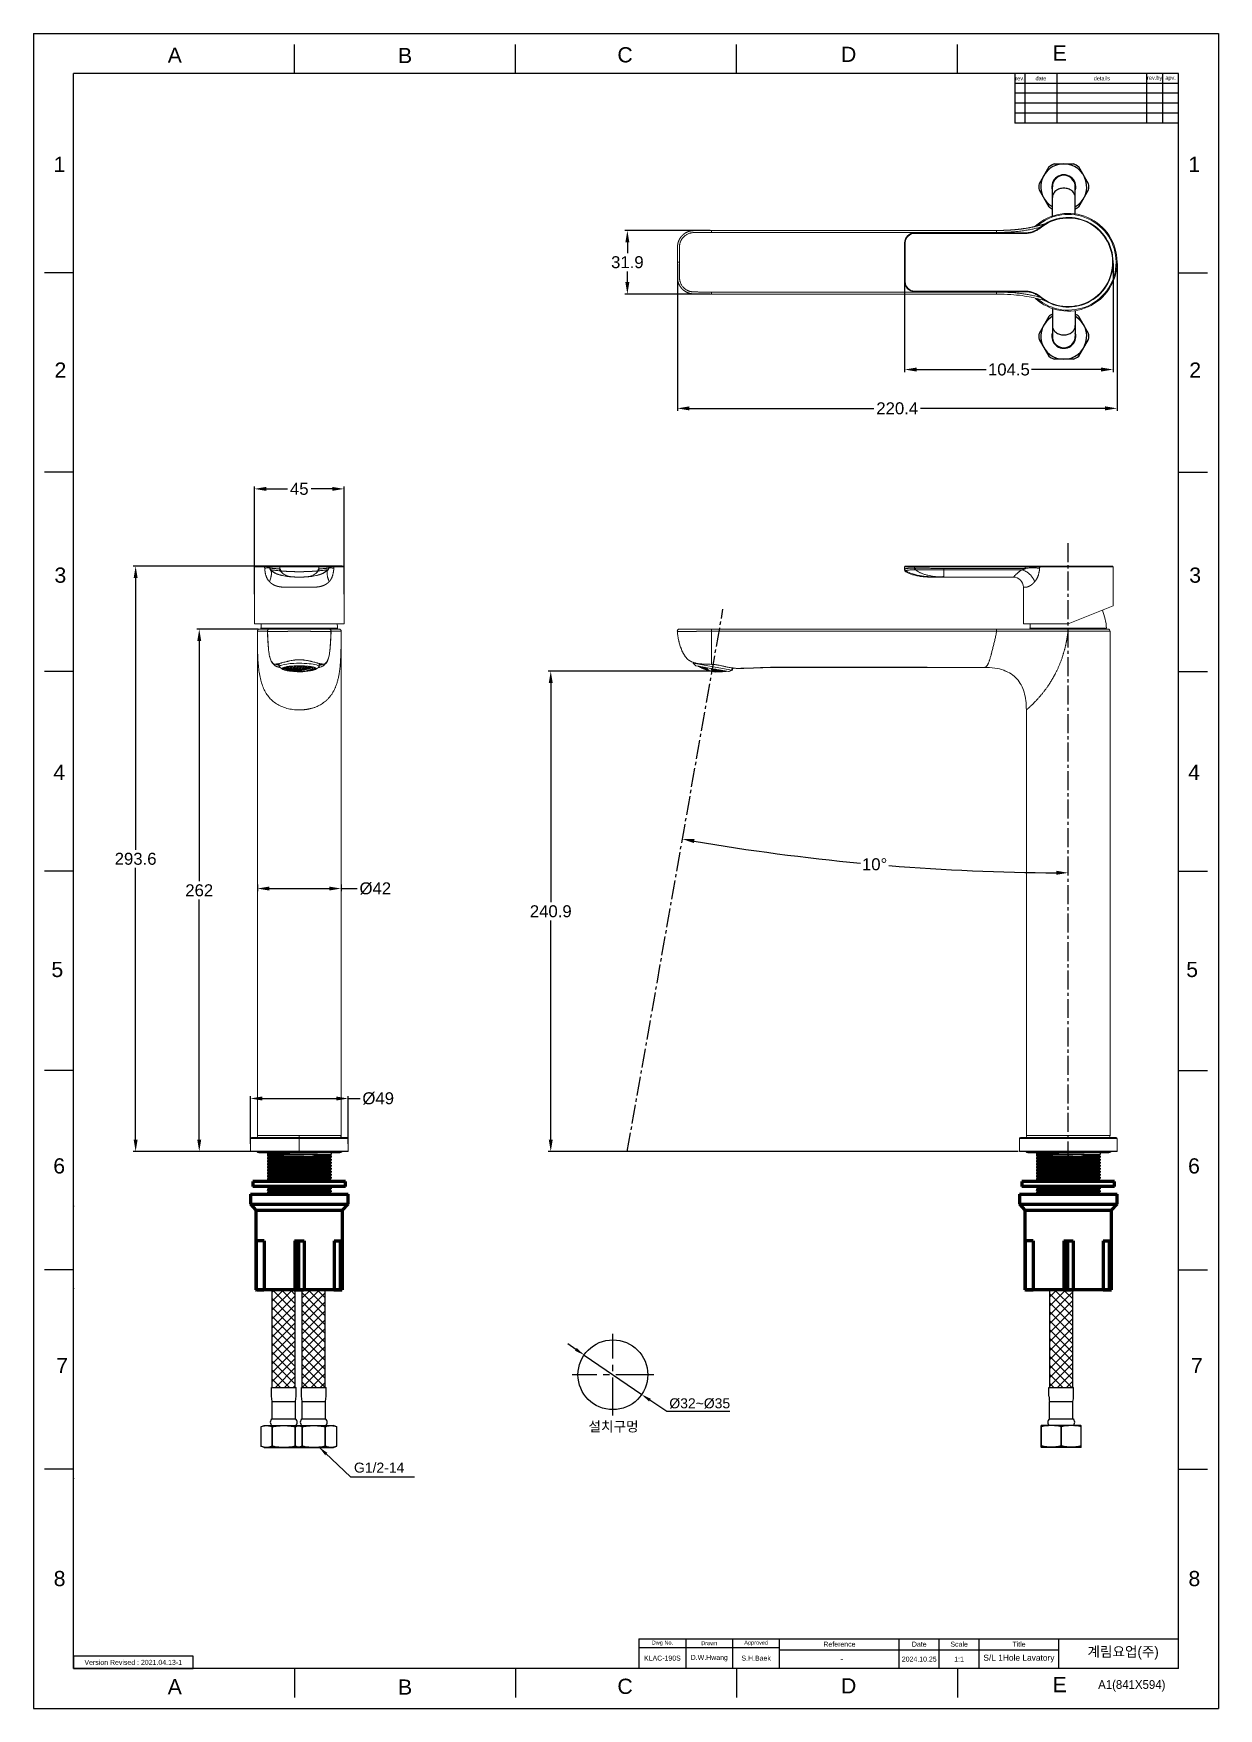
# Model space of a CAD drawing. Header units: millimetres. Extents: x 4210 to 4804, y 1409 to 2249.
import ezdxf

# ---------------------------------------------------------------- set-up
doc = ezdxf.new("R2010")
doc.units = ezdxf.units.MM
doc.linetypes.add('CENTER2', pattern=[28.575, 19.05, -3.175, 3.175, -3.175])
doc.linetypes.add('CENTERX2', pattern=[101.6, 63.5, -12.7, 12.7, -12.7])
for name, color, linetype in [('02___PRT_ALL_AXES', 7, 'Continuous'), ('7_ALL_FEATURES', 7, 'Continuous'), ('CENTER', 1, 'CENTER2'), ('TEXT', 2, 'Continuous')]:
    doc.layers.add(name, color=color, linetype=linetype)
doc.layers.add('DIM_', color=3, linetype='Continuous', lineweight=9)
doc.styles.add('Arial Unicode MS', font='ARIALUNI.ttf')
doc.styles.add('ROMANS', font='Gulim.ttf')
doc.styles.get("Standard").update_dxf_attribs({"font": 'arial.ttf'})
doc.dimstyles.new('사본 STANDARD', dxfattribs={"dimscale": 0, "dimtxt": 5, "dimasz": 5, "dimexe": 1.25, "dimexo": 0.625, "dimtad": 3, "dimtoh": 1, "dimdsep": 46, "dimtxsty": 'Standard', "dimcen": 2.5, "dimclrd": 3, "dimclre": 3, "dimclrt": 4, "dimadec": 0, "dimazin": 0, "dimtfac": 1, "dimtmove": 0, "dimatfit": 3, "dimfxl": 1, "dimtolj": 1, "dimtzin": 0, "dimarcsym": 0})
doc.dimstyles.new('사본(2) STANDARD', dxfattribs={"dimscale": 0, "dimtxt": 4, "dimasz": 4, "dimexe": 1.25, "dimexo": 0.625, "dimgap": 1.5, "dimtad": 3, "dimtih": 1, "dimtoh": 1, "dimdec": 1, "dimzin": 9, "dimdsep": 46, "dimtxsty": 'Standard', "dimcen": 2.5, "dimclrd": 3, "dimclre": 3, "dimclrt": 4, "dimadec": 0, "dimazin": 0, "dimtfac": 1, "dimtdec": 1, "dimtmove": 0, "dimatfit": 3, "dimfxl": 1.25, "dimtfill": 1, "dimtolj": 1, "dimtzin": 0, "dimarcsym": 0})

msp = doc.modelspace()

# ---------------------------------------------------------------- texts
at = {"char_height": 7.62, "attachment_point": 5}
for s, width, insert in [('E', 10, (4724.15, 2239.59)), ('A', 10, (4280.57, 2238.51)), ('B', 10, (4396.02, 2238.35)), ('C', 10, (4506.28, 2238.67)), ('D', 10, (4618.36, 2238.95)), ('1', 50, (4222.75, 2183.81)), ('1', 50, (4791.61, 2183.81)), ('2', 50, (4223.23, 2080.61)), ('2', 50, (4792.08, 2080.61)), ('3', 50, (4223.21, 1977.72)), ('3', 50, (4792.06, 1977.72)), ('4', 50, (4222.64, 1878.91)), ('4', 50, (4791.49, 1878.91)), ('5', 50, (4221.69, 1779.98)), ('5', 50, (4790.54, 1779.98)), ('6', 50, (4222.61, 1681.46)), ('6', 50, (4791.46, 1681.46)), ('7', 50, (4224.1, 1581.39)), ('7', 50, (4792.95, 1581.39)), ('8', 50, (4222.82, 1474.53)), ('8', 50, (4791.67, 1474.53)), ('A', 10, (4280.57, 1420.33)), ('B', 10, (4396.02, 1420.16)), ('C', 10, (4506.28, 1420.49)), ('D', 10, (4618.36, 1420.77)), ('E', 10, (4724.15, 1421.4))]:
    msp.add_mtext_dynamic_manual_height_columns(s, width=width, gutter_width=12.5, heights=[0], dxfattribs=dict(at, insert=insert))
at = {"layer": 'DIM_', "insert": (4487.95, 1553.32), "char_height": 5, "attachment_point": 1}
msp.add_mtext_dynamic_manual_height_columns('설치구멍', width=28.1224, gutter_width=12.5, heights=[0], dxfattribs=at)
at = {"layer": 'DIM_', "color": 4, "insert": (4370.4, 1532.71), "char_height": 5, "attachment_point": 1}
msp.add_mtext_dynamic_manual_height_columns('G1/2-14', width=41.5111, gutter_width=12.5, heights=[0], dxfattribs=at)
at = {"layer": 'TEXT', "style": 'ROMANS'}
msp.add_text('A1(841X594)', height=4.375, dxfattribs=at).set_placement((4743.43, 1419.24))
at = {"layer": 'TEXT', "attachment_point": 5}
for s, width, insert, char_height in [('rev.', 5, (4704.25, 2226.9), 2), ('date', 16, (4714.75, 2226.9), 2), ('details', 45, (4745.25, 2226.9), 2), ('rev.by', 8, (4771.75, 2226.9), 2), ('apv.', 8, (4779.75, 2226.9), 2), ('Dwg No.', 23.5, (4525, 1442.15), 2), ('Drawn', 23.5, (4548.5, 1442.15), 2), ('Approved', 23.5, (4572, 1442.15), 2), ('Reference', 60, (4613.75, 1441.65), 2.5), ('Date', 20, (4653.75, 1441.65), 2.5), ('Scale', 20, (4673.75, 1441.65), 2.5), ('S/L 1Hole Lavatory', 62.9779, (4703.71, 1434.43), 3), ('Title', 40, (4703.75, 1441.65), 2.5), ('Version Revised : 2021.04.13-1', 60, (4259.75, 1432.53), 2.5), ('KLAC-190S', 23.5, (4525, 1434.65), 2.5), ('D.W.Hwang', 23.5, (4548.5, 1434.65), 2.5), ('S.H.Baek', 23.5, (4572, 1434.65), 2.5), ('-', 60, (4615, 1434.29), 3.5), ('2024.10.25', 20, (4653.75, 1434.15), 2.5), ('1:1', 20, (4673.75, 1434.15), 2.5)]:
    msp.add_mtext_dynamic_manual_height_columns(s, width=width, gutter_width=12.5, heights=[0], dxfattribs=dict(at, insert=insert, char_height=char_height))
at = {"layer": 'TEXT', "linetype": 'CENTERX2', "insert": (4755.93, 1437.15), "char_height": 5, "attachment_point": 5}
msp.add_mtext_dynamic_manual_height_columns('{\\fHYGothic-Medium|b0|i0|c129|p18;계림요업(주)}', width=60, gutter_width=12.5, heights=[0], dxfattribs=at)

# ---------------------------------------------------------------- blocks, each defined once
blk = doc.blocks.new('*D14')
at = {"color": 3, "lineweight": -2, "transparency": 16777216}
for p, q in [((4549.27, 1929.63), (4467.78, 1929.63)), ((4469.03, 1923.63), (4469.03, 1813.73)), ((4469.03, 1694.7), (4469.03, 1804.6)), ((4703.32, 1688.7), (4467.78, 1688.7))]:
    blk.add_line(p, q, dxfattribs=at)
at = {"color": 3, "transparency": 16777216}
for points in [[(4468.03, 1923.63), (4470.03, 1923.63), (4469.03, 1929.63)], [(4468.03, 1694.7), (4470.03, 1694.7), (4469.03, 1688.7)]]:
    blk.add_solid(points, dxfattribs=at)
at = {"layer": 'Defpoints', "color": 0, "transparency": 16777216}
for p in [(4549.89, 1929.63), (4469.03, 1688.7), (4703.94, 1688.7)]:
    blk.add_point(p, dxfattribs=at)
at = {"color": 4, "transparency": 16777216, "insert": (4469.03, 1809.17), "char_height": 6, "attachment_point": 5, "bg_fill": 3, "box_fill_scale": 1.1, "bg_fill_color": 256, "bg_fill_true_color": 13158600, "bg_fill_transparency": 0}
blk.add_mtext('\\A1;240.9', dxfattribs=at)
blk = doc.blocks.new('*D15')
at = {"color": 3, "lineweight": -2, "transparency": 16777216}
for p, q in [((4364.55, 1982.3), (4259.69, 1982.3)), ((4260.94, 1976.3), (4260.94, 1840.07)), ((4260.94, 1694.7), (4260.94, 1830.94)), ((4366.84, 1688.7), (4259.69, 1688.7))]:
    blk.add_line(p, q, dxfattribs=at)
at = {"color": 3, "transparency": 16777216}
for points in [[(4259.94, 1976.3), (4261.94, 1976.3), (4260.94, 1982.3)], [(4259.94, 1694.7), (4261.94, 1694.7), (4260.94, 1688.7)]]:
    blk.add_solid(points, dxfattribs=at)
at = {"layer": 'Defpoints', "color": 0, "transparency": 16777216}
for p in [(4365.17, 1982.3), (4260.94, 1688.7), (4367.47, 1688.7)]:
    blk.add_point(p, dxfattribs=at)
at = {"color": 4, "transparency": 16777216, "insert": (4260.94, 1835.5), "char_height": 6, "attachment_point": 5, "bg_fill": 3, "box_fill_scale": 1.1, "bg_fill_color": 256, "bg_fill_true_color": 13158600, "bg_fill_transparency": 0}
blk.add_mtext('\\A1;293.6', dxfattribs=at)
blk = doc.blocks.new('*D16')
at = {"color": 3, "lineweight": -2, "transparency": 16777216}
for p, q in [((4532.5, 2133.96), (4532.5, 2060.16)), ((4752.94, 2134.06), (4752.94, 2060.16)), ((4538.5, 2061.41), (4631.06, 2061.41)), ((4746.94, 2061.41), (4654.38, 2061.41))]:
    blk.add_line(p, q, dxfattribs=at)
at = {"color": 3, "transparency": 16777216}
for points in [[(4538.5, 2062.41), (4538.5, 2060.41), (4532.5, 2061.41)], [(4746.94, 2062.41), (4746.94, 2060.41), (4752.94, 2061.41)]]:
    blk.add_solid(points, dxfattribs=at)
at = {"layer": 'Defpoints', "color": 0, "transparency": 16777216}
for p in [(4532.5, 2134.59), (4752.94, 2134.68), (4532.5, 2061.41)]:
    blk.add_point(p, dxfattribs=at)
at = {"color": 4, "transparency": 16777216, "insert": (4642.72, 2061.41), "char_height": 6, "attachment_point": 5, "bg_fill": 3, "box_fill_scale": 1.1, "bg_fill_color": 256, "bg_fill_true_color": 13158600, "bg_fill_transparency": 0}
blk.add_mtext('\\A1;220.4', dxfattribs=at)
blk = doc.blocks.new('*D17')
at = {"color": 3, "lineweight": -2, "transparency": 16777216}
for p, q in [((4646.44, 2134.06), (4646.44, 2079.63)), ((4750.94, 2134.06), (4750.94, 2079.63)), ((4652.44, 2080.88), (4687.33, 2080.88)), ((4744.94, 2080.88), (4710.06, 2080.88))]:
    blk.add_line(p, q, dxfattribs=at)
at = {"color": 3, "transparency": 16777216}
for points in [[(4652.44, 2081.88), (4652.44, 2079.88), (4646.44, 2080.88)], [(4744.94, 2081.88), (4744.94, 2079.88), (4750.94, 2080.88)]]:
    blk.add_solid(points, dxfattribs=at)
at = {"layer": 'Defpoints', "color": 0, "transparency": 16777216}
for p in [(4646.44, 2134.68), (4750.94, 2134.68), (4646.44, 2080.88)]:
    blk.add_point(p, dxfattribs=at)
at = {"color": 4, "transparency": 16777216, "insert": (4698.69, 2080.88), "char_height": 6, "attachment_point": 5, "bg_fill": 3, "box_fill_scale": 1.1, "bg_fill_color": 256, "bg_fill_true_color": 13158600, "bg_fill_transparency": 0}
blk.add_mtext('\\A1;104.5', dxfattribs=at)
blk = doc.blocks.new('*D18')
at = {"layer": 'Defpoints', "color": 0, "transparency": 16777216}
for p in [(4485.76, 1586.68), (4514.62, 1566.87)]:
    blk.add_point(p, dxfattribs=at)
at = {"layer": 'DIM_', "color": 3, "lineweight": -2, "transparency": 16777216}
for p, q in [((4481.64, 1589.51), (4477.52, 1592.34)), ((4485.76, 1586.68), (4514.62, 1566.87)), ((4527.14, 1558.28), (4518.74, 1564.04)), ((4558.83, 1558.28), (4527.14, 1558.28))]:
    blk.add_line(p, q, dxfattribs=at)
at = {"layer": 'DIM_', "color": 3, "transparency": 16777216}
for points in [[(4482.11, 1590.2), (4481.17, 1588.82), (4485.76, 1586.68)], [(4519.21, 1564.73), (4518.27, 1563.36), (4514.62, 1566.87)]]:
    blk.add_solid(points, dxfattribs=at)
at = {"layer": 'DIM_', "color": 4, "transparency": 16777216, "insert": (4543.73, 1562.37), "char_height": 5, "attachment_point": 5, "style": 'Arial Unicode MS', "bg_fill": 3, "box_fill_scale": 1.1, "bg_fill_color": 256, "bg_fill_true_color": 13158600, "bg_fill_transparency": 0}
blk.add_mtext('\\A1;%%C32~%%C35', dxfattribs=at)
blk = doc.blocks.new('*D19')
at = {"color": 3, "lineweight": -2, "transparency": 16777216}
for p, q in [((4548.94, 2150.65), (4506.19, 2150.65)), ((4507.44, 2144.65), (4507.44, 2139.25)), ((4507.44, 2124.72), (4507.44, 2130.12)), ((4548.94, 2118.72), (4506.19, 2118.72))]:
    blk.add_line(p, q, dxfattribs=at)
at = {"color": 3, "transparency": 16777216}
for points in [[(4506.44, 2144.65), (4508.44, 2144.65), (4507.44, 2150.65)], [(4506.44, 2124.72), (4508.44, 2124.72), (4507.44, 2118.72)]]:
    blk.add_solid(points, dxfattribs=at)
at = {"layer": 'Defpoints', "color": 0, "transparency": 16777216}
for p in [(4507.44, 2150.65), (4549.56, 2150.65), (4549.56, 2118.72)]:
    blk.add_point(p, dxfattribs=at)
at = {"color": 4, "transparency": 16777216, "insert": (4507.44, 2134.68), "char_height": 6, "attachment_point": 5, "bg_fill": 3, "box_fill_scale": 1.1, "bg_fill_color": 256, "bg_fill_true_color": 13158600, "bg_fill_transparency": 0}
blk.add_mtext('\\A1;31.9', dxfattribs=at)
blk = doc.blocks.new('*D20')
at = {"color": 3, "lineweight": -2, "transparency": 16777216}
for p, q in [((4320.47, 1968.28), (4320.47, 2022.28)), ((4326.47, 2021.03), (4337.03, 2021.03)), ((4359.47, 2021.03), (4348.91, 2021.03)), ((4365.47, 1968.28), (4365.47, 2022.28))]:
    blk.add_line(p, q, dxfattribs=at)
at = {"color": 3, "transparency": 16777216}
for points in [[(4326.47, 2022.03), (4326.47, 2020.03), (4320.47, 2021.03)], [(4359.47, 2022.03), (4359.47, 2020.03), (4365.47, 2021.03)]]:
    blk.add_solid(points, dxfattribs=at)
at = {"layer": 'Defpoints', "color": 0, "transparency": 16777216}
for p in [(4365.47, 2021.03), (4320.47, 1967.65), (4365.47, 1967.65)]:
    blk.add_point(p, dxfattribs=at)
at = {"color": 4, "transparency": 16777216, "insert": (4342.97, 2021.03), "char_height": 6, "attachment_point": 5, "bg_fill": 3, "box_fill_scale": 1.1, "bg_fill_color": 256, "bg_fill_true_color": 13158600, "bg_fill_transparency": 0}
blk.add_mtext('\\A1;45', dxfattribs=at)
blk = doc.blocks.new('*D21')
at = {"color": 3, "lineweight": -2, "transparency": 16777216}
for p, q in [((4321.97, 1822.58), (4321.97, 1819.35)), ((4327.97, 1820.6), (4357.97, 1820.6)), ((4363.97, 1822.58), (4363.97, 1819.35)), ((4363.97, 1820.6), (4372.06, 1820.6))]:
    blk.add_line(p, q, dxfattribs=at)
at = {"color": 3, "transparency": 16777216}
for points in [[(4327.97, 1821.6), (4327.97, 1819.6), (4321.97, 1820.6)], [(4357.97, 1821.6), (4357.97, 1819.6), (4363.97, 1820.6)]]:
    blk.add_solid(points, dxfattribs=at)
at = {"layer": 'Defpoints', "color": 0, "transparency": 16777216}
for p in [(4321.97, 1823.2), (4363.97, 1823.2), (4363.97, 1820.6)]:
    blk.add_point(p, dxfattribs=at)
at = {"color": 4, "transparency": 16777216, "insert": (4381.09, 1820.6), "char_height": 6, "attachment_point": 5, "bg_fill": 3, "box_fill_scale": 1.1, "bg_fill_color": 256, "bg_fill_true_color": 13158600, "bg_fill_transparency": 0}
blk.add_mtext('\\A1;%%C42', dxfattribs=at)
blk = doc.blocks.new('*D22')
at = {"color": 3, "lineweight": -2, "transparency": 16777216}
for p, q in [((4322.34, 1950.7), (4291.58, 1950.7)), ((4292.83, 1944.7), (4292.83, 1824.26)), ((4292.83, 1694.7), (4292.83, 1815.14)), ((4317.84, 1688.7), (4291.58, 1688.7))]:
    blk.add_line(p, q, dxfattribs=at)
at = {"color": 3, "transparency": 16777216}
for points in [[(4291.83, 1944.7), (4293.83, 1944.7), (4292.83, 1950.7)], [(4291.83, 1694.7), (4293.83, 1694.7), (4292.83, 1688.7)]]:
    blk.add_solid(points, dxfattribs=at)
at = {"layer": 'Defpoints', "color": 0, "transparency": 16777216}
for p in [(4292.83, 1950.7), (4322.97, 1950.7), (4318.47, 1688.7)]:
    blk.add_point(p, dxfattribs=at)
at = {"color": 4, "transparency": 16777216, "insert": (4292.83, 1819.7), "char_height": 6, "attachment_point": 5, "bg_fill": 3, "box_fill_scale": 1.1, "bg_fill_color": 256, "bg_fill_true_color": 13158600, "bg_fill_transparency": 0}
blk.add_mtext('\\A1;262', dxfattribs=at)
blk = doc.blocks.new('*D23')
at = {"color": 3, "lineweight": -2, "transparency": 16777216}
for p, q in [((4318.47, 1692.58), (4318.47, 1716.56)), ((4324.47, 1715.31), (4361.47, 1715.31)), ((4367.47, 1692.58), (4367.47, 1716.56)), ((4367.47, 1715.31), (4373.47, 1715.31))]:
    blk.add_line(p, q, dxfattribs=at)
at = {"color": 3, "transparency": 16777216}
for points in [[(4324.47, 1716.31), (4324.47, 1714.31), (4318.47, 1715.31)], [(4361.47, 1716.31), (4361.47, 1714.31), (4367.47, 1715.31)]]:
    blk.add_solid(points, dxfattribs=at)
at = {"layer": 'Defpoints', "color": 0, "transparency": 16777216}
for p in [(4367.47, 1715.31), (4318.47, 1691.95), (4367.47, 1691.95)]:
    blk.add_point(p, dxfattribs=at)
at = {"color": 4, "transparency": 16777216, "insert": (4382.54, 1715.31), "char_height": 6, "attachment_point": 5, "bg_fill": 3, "box_fill_scale": 1.1, "bg_fill_color": 256, "bg_fill_true_color": 13158600, "bg_fill_transparency": 0}
blk.add_mtext('\\A1;%%C49', dxfattribs=at)
blk = doc.blocks.new('*D24')
at = {"color": 3, "lineweight": -2, "transparency": 16777216}
for start, end in [(260.30866, 264.63309), (265.3667, 269.69134)]:
    blk.add_arc((4728.44, 2942.25), 1113.76, start, end, dxfattribs=at)
at = {"color": 3, "transparency": 16777216}
for points in [[(4540.78, 1843.41), (4541.12, 1845.38), (4535.04, 1845.42)], [(4722.45, 1829.51), (4722.44, 1827.51), (4728.44, 1828.5)]]:
    blk.add_solid(points, dxfattribs=at)
at = {"layer": 'Defpoints', "color": 0, "transparency": 16777216}
for p in [(4728.44, 1993.8), (4555.37, 1960.69), (4599.14, 1836.03), (4507.41, 1688.7), (4728.44, 1684.25)]:
    blk.add_point(p, dxfattribs=at)
at = {"color": 4, "transparency": 16777216, "insert": (4631.37, 1832.74), "char_height": 6, "attachment_point": 5, "bg_fill": 3, "box_fill_scale": 1.1, "bg_fill_color": 256, "bg_fill_true_color": 13158600, "bg_fill_transparency": 0}
blk.add_mtext('\\A1;10°', dxfattribs=at)

# ---------------------------------------------------------------- linework, layer by layer
at = {"color": 7, "linetype": 'Continuous'}
for p, q in [((4209.75, 2249.4), (4803.75, 2249.4)), ((4209.75, 2249.4), (4209.75, 1409.4)), ((4340.55, 2229.4), (4340.55, 2243.94)), ((4451.35, 2229.4), (4451.35, 2243.94)), ((4562.15, 2229.4), (4562.15, 2243.94)), ((4672.95, 2229.4), (4672.95, 2243.94)), ((4803.75, 2249.4), (4803.75, 1409.4)), ((4783.75, 2229.4), (4229.75, 2229.4)), ((4783.75, 1429.4), (4783.75, 2229.4)), ((4229.75, 2129.4), (4215.22, 2129.4)), ((4783.75, 2129.4), (4798.29, 2129.4)), ((4229.75, 2029.4), (4215.22, 2029.4)), ((4783.75, 2029.4), (4798.29, 2029.4)), ((4229.75, 1929.4), (4215.22, 1929.4)), ((4783.75, 1929.4), (4798.29, 1929.4)), ((4229.75, 1829.4), (4215.22, 1829.4)), ((4783.75, 1829.4), (4798.29, 1829.4)), ((4229.75, 1729.4), (4215.22, 1729.4)), ((4783.75, 1729.4), (4798.29, 1729.4)), ((4327.04, 1684.07), (4327.03, 1684.06)), ((4327.04, 1683.56), (4327.03, 1683.57)), ((4327.04, 1682.57), (4327.03, 1682.56)), ((4327.04, 1682.06), (4327.03, 1682.07)), ((4327.04, 1681.06), (4327.03, 1681.06)), ((4327.04, 1680.56), (4327.03, 1680.56)), ((4327.75, 1684.48), (4327.04, 1684.07)), ((4327.04, 1683.56), (4327.75, 1683.15)), ((4327.75, 1682.98), (4327.04, 1682.57)), ((4327.04, 1682.06), (4327.75, 1681.65)), ((4327.75, 1681.47), (4327.04, 1681.06)), ((4327.04, 1680.56), (4327.75, 1680.14)), ((4327.74, 1683.16), (4327.74, 1682.97)), ((4327.74, 1681.65), (4327.74, 1681.47)), ((4327.74, 1680.15), (4327.74, 1679.96)), ((4333.98, 1680.33), (4332.72, 1680.35)), ((4332.74, 1683.85), (4334, 1683.83)), ((4334.01, 1683.34), (4332.75, 1683.36)), ((4332.75, 1682.35), (4334.01, 1682.33)), ((4334.02, 1681.83), (4332.76, 1681.86)), ((4332.76, 1680.85), (4334.02, 1680.82)), ((4334.77, 1681.41), (4333.48, 1681.44)), ((4334.77, 1681.23), (4333.48, 1681.25)), ((4334.8, 1684.42), (4333.5, 1684.45)), ((4334.8, 1684.23), (4333.5, 1684.26)), ((4335.12, 1682.91), (4333.8, 1682.94)), ((4335.12, 1682.72), (4333.8, 1682.75)), ((4335.34, 1680.31), (4333.98, 1680.33)), ((4334, 1683.83), (4335.36, 1683.81)), ((4335.36, 1683.31), (4334.01, 1683.34)), ((4334.01, 1682.33), (4335.36, 1682.3)), ((4335.37, 1681.81), (4334.02, 1681.83)), ((4334.02, 1680.82), (4335.37, 1680.8)), ((4336.15, 1681.39), (4334.77, 1681.41)), ((4336.15, 1681.2), (4334.77, 1681.23)), ((4336.18, 1684.4), (4334.8, 1684.42)), ((4336.18, 1684.21), (4334.8, 1684.23)), ((4336.52, 1682.89), (4335.12, 1682.91)), ((4336.52, 1682.7), (4335.12, 1682.72)), ((4336.78, 1680.28), (4335.34, 1680.31)), ((4335.36, 1683.81), (4336.79, 1683.78)), ((4336.79, 1683.29), (4335.36, 1683.31)), ((4335.36, 1682.3), (4336.79, 1682.28)), ((4336.79, 1681.78), (4335.37, 1681.81)), ((4335.37, 1680.8), (4336.79, 1680.77)), ((4337.6, 1681.36), (4336.15, 1681.39)), ((4337.6, 1681.18), (4336.15, 1681.2)), ((4337.63, 1684.37), (4336.18, 1684.4)), ((4337.63, 1684.18), (4336.18, 1684.21)), ((4337.99, 1682.86), (4336.52, 1682.89)), ((4337.99, 1682.67), (4336.52, 1682.7)), ((4339.05, 1680.25), (4336.78, 1680.28)), ((4336.79, 1683.78), (4338.29, 1683.76)), ((4339.04, 1683.25), (4336.79, 1683.29)), ((4336.79, 1682.28), (4338.28, 1682.25)), ((4339.04, 1681.75), (4336.79, 1681.78)), ((4336.79, 1680.77), (4338.28, 1680.75)), ((4339.88, 1681.33), (4337.6, 1681.36)), ((4339.88, 1681.14), (4337.6, 1681.18)), ((4339.92, 1684.33), (4337.63, 1684.37)), ((4339.92, 1684.15), (4337.63, 1684.18)), ((4342.24, 1681.29), (4339.88, 1681.33)), ((4342.24, 1681.1), (4339.88, 1681.14)), ((4342.28, 1684.3), (4339.92, 1684.33)), ((4342.28, 1684.11), (4339.92, 1684.15)), ((4348.11, 1682.7), (4346.59, 1682.72)), ((4348.11, 1682.51), (4346.59, 1682.54)), ((4346.9, 1680.62), (4349.15, 1680.58)), ((4346.91, 1683.63), (4349.17, 1683.59)), ((4346.91, 1682.12), (4349.2, 1682.09)), ((4348.47, 1681.19), (4346.96, 1681.21)), ((4348.47, 1681), (4346.96, 1681.03)), ((4348.5, 1684.2), (4346.99, 1684.22)), ((4348.5, 1684.01), (4346.99, 1684.03)), ((4349.15, 1681.59), (4347.66, 1681.62)), ((4349.2, 1683.1), (4347.69, 1683.12)), ((4349.21, 1680.09), (4347.7, 1680.11)), ((4349.57, 1682.67), (4348.11, 1682.7)), ((4349.57, 1682.49), (4348.11, 1682.51)), ((4349.91, 1681.17), (4348.47, 1681.19)), ((4349.91, 1680.98), (4348.47, 1681)), ((4349.95, 1684.17), (4348.5, 1684.2)), ((4349.95, 1683.98), (4348.5, 1684.01)), ((4350.58, 1681.57), (4349.15, 1681.59)), ((4349.15, 1680.58), (4350.58, 1680.56)), ((4349.17, 1683.59), (4350.59, 1683.57)), ((4350.65, 1683.07), (4349.2, 1683.1)), ((4349.2, 1682.09), (4350.65, 1682.06)), ((4350.65, 1680.07), (4349.21, 1680.09)), ((4350.97, 1682.65), (4349.57, 1682.67)), ((4350.97, 1682.46), (4349.57, 1682.49)), ((4351.29, 1681.14), (4349.91, 1681.17)), ((4351.29, 1680.95), (4349.91, 1680.98)), ((4351.32, 1684.15), (4349.95, 1684.17)), ((4351.32, 1683.96), (4349.95, 1683.98)), ((4351.94, 1681.55), (4350.58, 1681.57)), ((4350.58, 1680.56), (4351.94, 1680.54)), ((4350.59, 1683.57), (4351.94, 1683.54)), ((4352, 1683.05), (4350.65, 1683.07)), ((4350.65, 1682.06), (4352, 1682.04)), ((4352, 1680.04), (4350.65, 1680.07)), ((4352.27, 1682.62), (4350.97, 1682.65)), ((4352.27, 1682.44), (4350.97, 1682.46)), ((4352.57, 1681.12), (4351.29, 1681.14)), ((4352.57, 1680.93), (4351.29, 1680.95)), ((4352.6, 1684.12), (4351.32, 1684.15)), ((4352.6, 1683.93), (4351.32, 1683.96)), ((4351.94, 1683.54), (4353.2, 1683.52)), ((4353.2, 1681.52), (4351.94, 1681.55)), ((4351.94, 1680.54), (4353.2, 1680.51)), ((4353.26, 1683.02), (4352, 1683.05)), ((4352, 1682.04), (4353.26, 1682.02)), ((4353.26, 1680.02), (4352, 1680.04)), ((4358.19, 1682.22), (4358.15, 1682.24)), ((4358.19, 1683.73), (4358.17, 1683.73)), ((4358.19, 1683.9), (4358.9, 1684.31)), ((4358.19, 1683.72), (4358.19, 1683.91)), ((4358.9, 1683.32), (4358.19, 1683.73)), ((4358.19, 1682.4), (4358.9, 1682.81)), ((4358.19, 1682.22), (4358.19, 1682.41)), ((4358.9, 1681.81), (4358.19, 1682.22)), ((4358.19, 1680.9), (4358.9, 1681.31)), ((4358.19, 1680.71), (4358.19, 1680.9)), ((4358.9, 1680.31), (4358.19, 1680.72)), ((4358.9, 1684.31), (4358.91, 1684.32)), ((4358.9, 1683.32), (4358.91, 1683.31)), ((4358.9, 1682.81), (4358.91, 1682.82)), ((4358.9, 1681.81), (4358.91, 1681.81)), ((4358.9, 1681.31), (4358.91, 1681.31)), ((4358.9, 1680.31), (4358.91, 1680.3)), ((4712.51, 1687.2), (4744.38, 1687.2)), ((4712.51, 1686.57), (4712.51, 1686.57)), ((4712.51, 1686.57), (4713.22, 1686.16)), ((4713.22, 1685.98), (4712.51, 1685.57)), ((4712.51, 1685.57), (4712.51, 1685.56)), ((4712.51, 1685.06), (4712.51, 1685.07)), ((4712.51, 1685.06), (4713.22, 1684.65)), ((4713.22, 1684.48), (4712.51, 1684.07)), ((4712.51, 1684.07), (4712.51, 1684.06)), ((4712.51, 1683.56), (4712.51, 1683.57)), ((4712.51, 1683.56), (4713.22, 1683.15)), ((4713.22, 1682.98), (4712.51, 1682.56)), ((4712.51, 1682.56), (4712.51, 1682.56)), ((4712.51, 1682.06), (4712.51, 1682.06)), ((4712.51, 1682.06), (4713.22, 1681.65)), ((4713.22, 1681.47), (4712.51, 1681.06)), ((4712.51, 1681.06), (4712.51, 1681.05)), ((4712.51, 1680.55), (4712.51, 1680.56)), ((4712.51, 1680.55), (4713.22, 1680.14)), ((4713.22, 1686.16), (4713.22, 1685.98)), ((4713.22, 1684.66), (4713.22, 1684.47)), ((4713.25, 1684.64), (4713.22, 1684.65)), ((4713.22, 1683.16), (4713.22, 1682.97)), ((4713.22, 1681.65), (4713.22, 1681.47)), ((4713.22, 1680.15), (4713.22, 1679.96)), ((4719.44, 1686.34), (4718.19, 1686.37)), ((4718.19, 1685.36), (4719.44, 1685.33)), ((4719.45, 1680.33), (4718.19, 1680.35)), ((4719.48, 1684.84), (4718.22, 1684.86)), ((4718.22, 1683.85), (4719.48, 1683.83)), ((4719.48, 1683.33), (4718.22, 1683.36)), ((4718.22, 1682.35), (4719.48, 1682.32)), ((4719.49, 1681.83), (4718.23, 1681.85)), ((4718.23, 1680.84), (4719.49, 1680.82)), ((4720.24, 1681.41), (4718.95, 1681.44)), ((4720.24, 1681.23), (4718.95, 1681.25)), ((4720.27, 1684.42), (4718.98, 1684.44)), ((4720.27, 1684.23), (4718.98, 1684.26)), ((4720.59, 1682.91), (4719.28, 1682.94)), ((4720.59, 1682.72), (4719.28, 1682.75)), ((4720.62, 1685.92), (4719.31, 1685.94)), ((4720.62, 1685.73), (4719.31, 1685.75)), ((4720.79, 1686.32), (4719.44, 1686.34)), ((4719.44, 1685.33), (4720.79, 1685.31)), ((4720.81, 1680.3), (4719.45, 1680.33)), ((4720.84, 1684.81), (4719.48, 1684.84)), ((4719.48, 1683.83), (4720.84, 1683.8)), ((4720.84, 1683.31), (4719.48, 1683.33)), ((4719.48, 1682.32), (4720.84, 1682.3)), ((4720.84, 1681.81), (4719.49, 1681.83)), ((4719.49, 1680.82), (4720.84, 1680.8)), ((4721.62, 1681.39), (4720.24, 1681.41)), ((4721.62, 1681.2), (4720.24, 1681.23)), ((4721.65, 1684.39), (4720.27, 1684.42)), ((4721.65, 1684.21), (4720.27, 1684.23)), ((4721.99, 1682.89), (4720.59, 1682.91)), ((4721.99, 1682.7), (4720.59, 1682.72)), ((4722.02, 1685.89), (4720.62, 1685.92)), ((4722.02, 1685.7), (4720.62, 1685.73)), ((4722.22, 1686.29), (4720.79, 1686.32)), ((4720.79, 1685.31), (4722.22, 1685.28)), ((4722.25, 1680.28), (4720.81, 1680.3)), ((4722.27, 1684.79), (4720.84, 1684.81)), ((4720.84, 1683.8), (4722.27, 1683.78)), ((4722.27, 1683.29), (4720.84, 1683.31)), ((4720.84, 1682.3), (4722.27, 1682.28)), ((4722.26, 1681.78), (4720.84, 1681.81)), ((4720.84, 1680.8), (4722.26, 1680.77)), ((4723.07, 1681.36), (4721.62, 1681.39)), ((4723.07, 1681.18), (4721.62, 1681.2)), ((4723.11, 1684.37), (4721.65, 1684.39)), ((4723.11, 1684.18), (4721.65, 1684.21)), ((4723.46, 1682.86), (4721.99, 1682.89)), ((4723.46, 1682.67), (4721.99, 1682.7)), ((4723.5, 1685.87), (4722.02, 1685.89)), ((4723.5, 1685.68), (4722.02, 1685.7)), ((4724.5, 1686.26), (4722.22, 1686.29)), ((4722.22, 1685.28), (4723.72, 1685.26)), ((4724.52, 1680.24), (4722.25, 1680.28)), ((4724.52, 1681.75), (4722.26, 1681.78)), ((4722.26, 1680.77), (4723.75, 1680.75)), ((4724.53, 1684.75), (4722.27, 1684.79)), ((4722.27, 1683.78), (4723.76, 1683.76)), ((4724.52, 1683.25), (4722.27, 1683.29)), ((4722.27, 1682.28), (4723.75, 1682.25)), ((4725.36, 1681.33), (4723.07, 1681.36)), ((4725.36, 1681.14), (4723.07, 1681.18)), ((4725.39, 1684.33), (4723.11, 1684.37)), ((4725.39, 1684.14), (4723.11, 1684.18)), ((4727.72, 1681.29), (4725.36, 1681.33)), ((4727.72, 1681.1), (4725.36, 1681.14)), ((4727.75, 1684.29), (4725.39, 1684.33)), ((4727.75, 1684.11), (4725.39, 1684.14)), ((4733.59, 1682.7), (4732.07, 1682.72)), ((4733.59, 1682.51), (4732.07, 1682.54)), ((4733.62, 1685.7), (4732.1, 1685.73)), ((4733.62, 1685.52), (4732.1, 1685.54)), ((4732.36, 1685.13), (4734.62, 1685.09)), ((4732.37, 1680.62), (4734.63, 1680.58)), ((4732.38, 1683.63), (4734.64, 1683.59)), ((4732.39, 1682.12), (4734.68, 1682.09)), ((4733.94, 1681.19), (4732.43, 1681.21)), ((4733.94, 1681), (4732.43, 1681.03)), ((4733.97, 1684.2), (4732.47, 1684.22)), ((4733.97, 1684.01), (4732.47, 1684.03)), ((4734.62, 1686.1), (4733.12, 1686.13)), ((4734.63, 1681.59), (4733.14, 1681.62)), ((4734.64, 1684.6), (4733.15, 1684.62)), ((4734.68, 1683.1), (4733.16, 1683.12)), ((4734.69, 1680.09), (4733.17, 1680.11)), ((4735.05, 1682.67), (4733.59, 1682.7)), ((4735.05, 1682.49), (4733.59, 1682.51)), ((4735.08, 1685.68), (4733.62, 1685.7)), ((4735.08, 1685.49), (4733.62, 1685.52)), ((4735.39, 1681.16), (4733.94, 1681.19)), ((4735.39, 1680.98), (4733.94, 1681)), ((4735.42, 1684.17), (4733.97, 1684.2)), ((4735.42, 1683.98), (4733.97, 1684.01)), ((4736.06, 1686.08), (4734.62, 1686.1)), ((4734.62, 1685.09), (4736.06, 1685.07)), ((4736.06, 1681.57), (4734.63, 1681.59)), ((4734.63, 1680.58), (4736.06, 1680.56)), ((4736.07, 1684.58), (4734.64, 1684.6)), ((4734.64, 1683.59), (4736.07, 1683.57)), ((4736.12, 1683.07), (4734.68, 1683.1)), ((4734.68, 1682.09), (4736.12, 1682.06)), ((4736.13, 1680.06), (4734.69, 1680.09)), ((4736.44, 1682.65), (4735.05, 1682.67)), ((4736.44, 1682.46), (4735.05, 1682.49)), ((4736.47, 1685.65), (4735.08, 1685.68)), ((4736.47, 1685.47), (4735.08, 1685.49)), ((4736.76, 1681.14), (4735.39, 1681.16)), ((4736.76, 1680.95), (4735.39, 1680.98)), ((4736.79, 1684.15), (4735.42, 1684.17)), ((4736.79, 1683.96), (4735.42, 1683.98)), ((4737.41, 1686.06), (4736.06, 1686.08)), ((4736.06, 1685.07), (4737.41, 1685.05)), ((4737.41, 1681.55), (4736.06, 1681.57)), ((4736.06, 1680.56), (4737.41, 1680.54)), ((4737.41, 1684.55), (4736.07, 1684.58)), ((4736.07, 1683.57), (4737.41, 1683.54)), ((4737.48, 1683.05), (4736.12, 1683.07)), ((4736.12, 1682.06), (4737.48, 1682.04)), ((4737.48, 1680.04), (4736.13, 1680.06)), ((4737.59, 1687.14), (4736.34, 1687.17)), ((4737.59, 1686.96), (4736.34, 1686.98)), ((4737.75, 1682.62), (4736.44, 1682.65)), ((4737.75, 1682.44), (4736.44, 1682.46)), ((4737.77, 1685.63), (4736.47, 1685.65)), ((4737.77, 1685.44), (4736.47, 1685.47)), ((4738.04, 1681.11), (4736.76, 1681.14)), ((4738.04, 1680.93), (4736.76, 1680.95)), ((4738.07, 1684.12), (4736.79, 1684.15)), ((4738.07, 1683.93), (4736.79, 1683.96)), ((4738.68, 1686.03), (4737.41, 1686.06)), ((4737.41, 1685.05), (4738.68, 1685.02)), ((4738.67, 1684.53), (4737.41, 1684.55)), ((4737.41, 1683.54), (4738.67, 1683.52)), ((4738.68, 1681.52), (4737.41, 1681.55)), ((4737.41, 1680.54), (4738.68, 1680.51)), ((4738.73, 1683.02), (4737.48, 1683.05)), ((4737.48, 1682.04), (4738.73, 1682.01)), ((4738.73, 1680.02), (4737.48, 1680.04)), ((4738.76, 1687.12), (4737.59, 1687.14)), ((4738.76, 1686.93), (4737.59, 1686.96)), ((4743.66, 1685.23), (4743.62, 1685.24)), ((4743.66, 1682.22), (4743.62, 1682.24)), ((4743.66, 1683.73), (4743.65, 1683.73)), ((4743.66, 1685.41), (4744.38, 1685.82)), ((4744.38, 1684.82), (4743.66, 1685.23)), ((4743.66, 1683.9), (4744.38, 1684.31)), ((4744.38, 1683.32), (4743.66, 1683.73)), ((4743.66, 1682.4), (4744.38, 1682.81)), ((4744.38, 1681.81), (4743.66, 1682.22)), ((4743.66, 1680.89), (4744.38, 1681.31)), ((4744.38, 1680.31), (4743.66, 1680.72)), ((4743.67, 1685.22), (4743.67, 1685.41)), ((4743.67, 1683.72), (4743.67, 1683.91)), ((4743.67, 1682.22), (4743.67, 1682.4)), ((4743.67, 1680.71), (4743.67, 1680.9)), ((4743.89, 1686.92), (4744.38, 1687.2)), ((4743.89, 1686.73), (4743.89, 1686.92)), ((4744.36, 1686.47), (4743.89, 1686.74)), ((4744.36, 1686.47), (4744.38, 1686.44)), ((4744.38, 1685.82), (4744.38, 1685.82)), ((4744.38, 1684.82), (4744.38, 1684.81)), ((4744.38, 1684.31), (4744.38, 1684.32)), ((4744.38, 1683.32), (4744.38, 1683.31)), ((4744.38, 1682.81), (4744.38, 1682.82)), ((4744.38, 1681.81), (4744.38, 1681.81)), ((4744.38, 1681.31), (4744.38, 1681.31)), ((4744.38, 1680.31), (4744.38, 1680.3)), ((4327.04, 1679.56), (4327.03, 1679.55)), ((4327.04, 1679.05), (4327.03, 1679.06)), ((4327.04, 1678.05), (4327.03, 1678.05)), ((4327.04, 1677.55), (4327.03, 1677.55)), ((4327.04, 1676.55), (4327.03, 1676.55)), ((4327.04, 1676.05), (4327.03, 1676.05)), ((4327.04, 1675.05), (4327.03, 1675.04)), ((4327.04, 1674.54), (4327.03, 1674.55)), ((4327.75, 1679.97), (4327.04, 1679.56)), ((4327.04, 1679.05), (4327.75, 1678.64)), ((4327.75, 1678.47), (4327.04, 1678.05)), ((4327.04, 1677.55), (4327.75, 1677.14)), ((4327.75, 1676.96), (4327.04, 1676.55)), ((4327.04, 1676.05), (4327.75, 1675.63)), ((4327.75, 1675.46), (4327.04, 1675.05)), ((4327.04, 1674.54), (4327.75, 1674.13)), ((4327.75, 1673.96), (4327.25, 1673.67)), ((4327.74, 1678.65), (4327.74, 1678.46)), ((4327.74, 1677.14), (4327.74, 1676.96)), ((4327.74, 1675.64), (4327.74, 1675.45)), ((4327.74, 1674.14), (4327.74, 1673.95)), ((4327.77, 1678.63), (4327.75, 1678.64)), ((4327.8, 1674.12), (4327.75, 1674.13)), ((4333.95, 1678.83), (4332.69, 1678.85)), ((4332.69, 1677.84), (4333.95, 1677.82)), ((4332.72, 1679.34), (4333.98, 1679.32)), ((4334, 1675.82), (4332.74, 1675.84)), ((4332.74, 1674.83), (4334, 1674.81)), ((4334.01, 1677.32), (4332.75, 1677.35)), ((4332.75, 1676.34), (4334.01, 1676.31)), ((4334.01, 1674.31), (4332.75, 1674.34)), ((4334.71, 1675.4), (4333.42, 1675.43)), ((4334.71, 1675.21), (4333.42, 1675.24)), ((4334.74, 1678.41), (4333.45, 1678.43)), ((4334.74, 1678.22), (4333.45, 1678.25)), ((4335.03, 1673.89), (4333.72, 1673.92)), ((4335.03, 1673.7), (4333.72, 1673.73)), ((4335.06, 1676.9), (4333.75, 1676.92)), ((4335.06, 1676.71), (4333.75, 1676.74)), ((4335.09, 1679.91), (4333.78, 1679.93)), ((4335.09, 1679.72), (4333.78, 1679.74)), ((4335.3, 1678.8), (4333.95, 1678.83)), ((4333.95, 1677.82), (4335.3, 1677.79)), ((4333.98, 1679.32), (4335.34, 1679.3)), ((4335.36, 1675.79), (4334, 1675.82)), ((4334, 1674.81), (4335.36, 1674.78)), ((4335.37, 1677.3), (4334.01, 1677.32)), ((4334.01, 1676.31), (4335.37, 1676.29)), ((4335.35, 1674.29), (4334.01, 1674.31)), ((4336.08, 1675.38), (4334.71, 1675.4)), ((4336.08, 1675.19), (4334.71, 1675.21)), ((4336.12, 1678.38), (4334.74, 1678.41)), ((4336.12, 1678.2), (4334.74, 1678.22)), ((4336.43, 1673.87), (4335.03, 1673.89)), ((4336.46, 1676.87), (4335.06, 1676.9)), ((4336.46, 1676.69), (4335.06, 1676.71)), ((4336.49, 1679.88), (4335.09, 1679.91)), ((4336.49, 1679.69), (4335.09, 1679.72)), ((4336.73, 1678.78), (4335.3, 1678.8)), ((4335.3, 1677.79), (4336.73, 1677.77)), ((4335.34, 1679.3), (4336.78, 1679.27)), ((4336.78, 1674.27), (4335.35, 1674.29)), ((4336.79, 1675.77), (4335.36, 1675.79)), ((4335.36, 1674.78), (4336.79, 1674.76)), ((4336.8, 1677.27), (4335.37, 1677.3)), ((4335.37, 1676.29), (4336.8, 1676.26)), ((4337.54, 1675.35), (4336.08, 1675.38)), ((4337.54, 1675.16), (4336.08, 1675.19)), ((4337.57, 1678.36), (4336.12, 1678.38)), ((4337.57, 1678.17), (4336.12, 1678.2)), ((4337.89, 1673.84), (4336.43, 1673.87)), ((4337.92, 1676.85), (4336.46, 1676.87)), ((4337.92, 1676.66), (4336.46, 1676.69)), ((4337.96, 1679.86), (4336.49, 1679.88)), ((4337.96, 1679.67), (4336.49, 1679.69)), ((4339.02, 1678.74), (4336.73, 1678.78)), ((4336.73, 1677.77), (4338.24, 1677.74)), ((4336.78, 1679.27), (4338.28, 1679.25)), ((4339.04, 1674.23), (4336.78, 1674.27)), ((4339.04, 1675.73), (4336.79, 1675.77)), ((4336.79, 1674.76), (4338.28, 1674.74)), ((4339.05, 1677.24), (4336.8, 1677.27)), ((4336.8, 1676.26), (4338.29, 1676.24)), ((4339.82, 1675.31), (4337.54, 1675.35)), ((4339.82, 1675.13), (4337.54, 1675.16)), ((4339.85, 1678.32), (4337.57, 1678.36)), ((4339.85, 1678.13), (4337.57, 1678.17)), ((4340.19, 1673.8), (4337.89, 1673.84)), ((4342.21, 1678.28), (4339.85, 1678.32)), ((4342.21, 1678.1), (4339.85, 1678.13)), ((4346.89, 1675.2), (4343.76, 1675.25)), ((4346.89, 1675.01), (4343.76, 1675.06)), ((4348.05, 1676.69), (4346.52, 1676.71)), ((4348.05, 1676.5), (4346.52, 1676.52)), ((4348.08, 1679.69), (4346.56, 1679.72)), ((4348.08, 1679.51), (4346.56, 1679.53)), ((4346.89, 1677.61), (4349.15, 1677.58)), ((4348.4, 1675.18), (4346.89, 1675.2)), ((4348.4, 1674.99), (4346.89, 1675.01)), ((4346.9, 1676.11), (4349.16, 1676.07)), ((4346.9, 1674.61), (4349.15, 1674.57)), ((4346.92, 1679.12), (4349.21, 1679.08)), ((4348.43, 1678.18), (4346.93, 1678.21)), ((4348.43, 1678), (4346.93, 1678.02)), ((4348.79, 1673.67), (4347.26, 1673.69)), ((4349.15, 1678.59), (4347.65, 1678.61)), ((4349.14, 1674.08), (4347.65, 1674.1)), ((4349.15, 1675.58), (4347.66, 1675.6)), ((4349.16, 1677.08), (4347.67, 1677.11)), ((4349.51, 1676.66), (4348.05, 1676.69)), ((4349.51, 1676.47), (4348.05, 1676.5)), ((4349.54, 1679.67), (4348.08, 1679.69)), ((4349.54, 1679.48), (4348.08, 1679.51)), ((4349.85, 1675.15), (4348.4, 1675.18)), ((4349.85, 1674.96), (4348.4, 1674.99)), ((4349.88, 1678.16), (4348.43, 1678.18)), ((4349.88, 1677.97), (4348.43, 1678)), ((4350.57, 1674.05), (4349.14, 1674.08)), ((4350.59, 1678.56), (4349.15, 1678.59)), ((4349.15, 1677.58), (4350.59, 1677.55)), ((4350.58, 1675.56), (4349.15, 1675.58)), ((4349.15, 1674.57), (4350.58, 1674.55)), ((4350.58, 1677.06), (4349.16, 1677.08)), ((4349.16, 1676.07), (4350.58, 1676.05)), ((4349.21, 1679.08), (4350.65, 1679.06)), ((4350.91, 1676.64), (4349.51, 1676.66)), ((4350.91, 1676.45), (4349.51, 1676.47)), ((4350.94, 1679.64), (4349.54, 1679.67)), ((4350.94, 1679.46), (4349.54, 1679.48)), ((4351.23, 1675.13), (4349.85, 1675.15)), ((4351.23, 1674.94), (4349.85, 1674.96)), ((4351.26, 1678.13), (4349.88, 1678.16)), ((4351.26, 1677.95), (4349.88, 1677.97)), ((4351.93, 1674.03), (4350.57, 1674.05)), ((4351.93, 1677.04), (4350.58, 1677.06)), ((4350.58, 1676.05), (4351.93, 1676.03)), ((4351.93, 1675.53), (4350.58, 1675.56)), ((4350.58, 1674.55), (4351.93, 1674.52)), ((4351.95, 1678.54), (4350.59, 1678.56)), ((4350.59, 1677.55), (4351.95, 1677.53)), ((4350.65, 1679.06), (4352, 1679.03)), ((4352.22, 1676.61), (4350.91, 1676.64)), ((4352.22, 1676.42), (4350.91, 1676.45)), ((4352.24, 1679.62), (4350.94, 1679.64)), ((4352.24, 1679.43), (4350.94, 1679.46)), ((4352.52, 1675.1), (4351.23, 1675.13)), ((4352.52, 1674.91), (4351.23, 1674.94)), ((4352.54, 1678.11), (4351.26, 1678.13)), ((4352.54, 1677.92), (4351.26, 1677.95)), ((4353.19, 1677.01), (4351.93, 1677.04)), ((4351.93, 1676.03), (4353.19, 1676)), ((4353.19, 1675.51), (4351.93, 1675.53)), ((4351.93, 1674.52), (4353.19, 1674.5)), ((4353.19, 1674.01), (4351.93, 1674.03)), ((4353.21, 1678.52), (4351.95, 1678.54)), ((4351.95, 1677.53), (4353.21, 1677.51)), ((4352, 1679.03), (4353.26, 1679.01)), ((4358.19, 1679.22), (4358.14, 1679.23)), ((4358.19, 1676.21), (4358.14, 1676.22)), ((4358.19, 1677.71), (4358.17, 1677.72)), ((4358.19, 1679.39), (4358.9, 1679.8)), ((4358.19, 1679.21), (4358.19, 1679.4)), ((4358.9, 1678.81), (4358.19, 1679.22)), ((4358.19, 1677.89), (4358.9, 1678.3)), ((4358.19, 1677.71), (4358.19, 1677.9)), ((4358.9, 1677.3), (4358.19, 1677.71)), ((4358.19, 1676.39), (4358.9, 1676.8)), ((4358.19, 1676.2), (4358.19, 1676.39)), ((4358.9, 1675.8), (4358.19, 1676.21)), ((4358.19, 1674.88), (4358.9, 1675.29)), ((4358.19, 1674.7), (4358.19, 1674.89)), ((4358.9, 1674.3), (4358.19, 1674.71)), ((4358.69, 1673.67), (4358.9, 1673.79)), ((4358.9, 1679.8), (4358.91, 1679.81)), ((4358.9, 1678.81), (4358.91, 1678.8)), ((4358.9, 1678.3), (4358.91, 1678.31)), ((4358.9, 1677.3), (4358.91, 1677.3)), ((4358.9, 1676.8), (4358.91, 1676.8)), ((4358.9, 1675.8), (4358.91, 1675.79)), ((4358.9, 1675.29), (4358.91, 1675.3)), ((4358.9, 1674.3), (4358.91, 1674.29)), ((4358.9, 1673.79), (4358.91, 1673.8)), ((4713.22, 1679.97), (4712.51, 1679.56)), ((4712.51, 1679.56), (4712.51, 1679.55)), ((4712.51, 1679.05), (4712.51, 1679.06)), ((4712.51, 1679.05), (4713.22, 1678.64)), ((4713.22, 1678.46), (4712.51, 1678.05)), ((4712.51, 1678.05), (4712.51, 1678.05)), ((4712.51, 1677.55), (4712.51, 1677.55)), ((4712.51, 1677.55), (4713.22, 1677.14)), ((4713.22, 1676.96), (4712.51, 1676.55)), ((4712.51, 1676.55), (4712.51, 1676.54)), ((4712.51, 1676.04), (4712.51, 1676.05)), ((4712.51, 1676.04), (4713.22, 1675.63)), ((4713.22, 1675.46), (4712.51, 1675.05)), ((4712.51, 1675.05), (4712.51, 1675.04)), ((4712.51, 1674.54), (4712.51, 1674.55)), ((4712.51, 1674.54), (4713.22, 1674.13)), ((4713.22, 1673.95), (4712.72, 1673.67)), ((4713.22, 1678.65), (4713.22, 1678.46)), ((4713.25, 1678.63), (4713.22, 1678.64)), ((4713.22, 1677.14), (4713.22, 1676.95)), ((4713.22, 1675.64), (4713.22, 1675.45)), ((4713.22, 1674.14), (4713.22, 1673.95)), ((4713.27, 1674.12), (4713.22, 1674.13)), ((4719.43, 1678.82), (4718.17, 1678.85)), ((4718.17, 1677.84), (4719.43, 1677.82)), ((4718.19, 1679.34), (4719.45, 1679.32)), ((4719.49, 1677.32), (4718.22, 1677.34)), ((4718.22, 1676.33), (4719.49, 1676.31)), ((4719.48, 1675.82), (4718.22, 1675.84)), ((4718.22, 1674.83), (4719.48, 1674.81)), ((4719.48, 1674.31), (4718.22, 1674.34)), ((4720.18, 1675.4), (4718.9, 1675.43)), ((4720.18, 1675.21), (4718.9, 1675.24)), ((4720.21, 1678.41), (4718.92, 1678.43)), ((4720.21, 1678.22), (4718.92, 1678.24)), ((4720.5, 1673.89), (4719.2, 1673.92)), ((4720.5, 1673.7), (4719.2, 1673.73)), ((4720.53, 1676.9), (4719.22, 1676.92)), ((4720.53, 1676.71), (4719.22, 1676.73)), ((4720.56, 1679.9), (4719.25, 1679.93)), ((4720.56, 1679.72), (4719.25, 1679.74)), ((4720.77, 1678.8), (4719.43, 1678.82)), ((4719.43, 1677.82), (4720.77, 1677.79)), ((4719.45, 1679.32), (4720.81, 1679.29)), ((4720.83, 1675.79), (4719.48, 1675.82)), ((4719.48, 1674.81), (4720.83, 1674.78)), ((4720.83, 1674.29), (4719.48, 1674.31)), ((4720.84, 1677.3), (4719.49, 1677.32)), ((4719.49, 1676.31), (4720.84, 1676.29)), ((4721.56, 1675.38), (4720.18, 1675.4)), ((4721.56, 1675.19), (4720.18, 1675.21)), ((4721.59, 1678.38), (4720.21, 1678.41)), ((4721.59, 1678.19), (4720.21, 1678.22)), ((4721.9, 1673.87), (4720.5, 1673.89)), ((4721.93, 1676.87), (4720.53, 1676.9)), ((4721.93, 1676.68), (4720.53, 1676.71)), ((4721.96, 1679.88), (4720.56, 1679.9)), ((4721.96, 1679.69), (4720.56, 1679.72)), ((4722.21, 1678.78), (4720.77, 1678.8)), ((4720.77, 1677.79), (4722.21, 1677.77)), ((4720.81, 1679.29), (4722.25, 1679.27)), ((4722.26, 1675.77), (4720.83, 1675.79)), ((4720.83, 1674.78), (4722.26, 1674.76)), ((4722.25, 1674.27), (4720.83, 1674.29)), ((4722.27, 1677.27), (4720.84, 1677.3)), ((4720.84, 1676.29), (4722.27, 1676.26)), ((4723.01, 1675.35), (4721.56, 1675.38)), ((4723.01, 1675.16), (4721.56, 1675.19)), ((4723.04, 1678.36), (4721.59, 1678.38)), ((4723.04, 1678.17), (4721.59, 1678.19)), ((4723.37, 1673.84), (4721.9, 1673.87)), ((4723.4, 1676.85), (4721.93, 1676.87)), ((4723.4, 1676.66), (4721.93, 1676.68)), ((4723.43, 1679.85), (4721.96, 1679.88)), ((4723.43, 1679.67), (4721.96, 1679.69)), ((4724.49, 1678.74), (4722.21, 1678.78)), ((4722.21, 1677.77), (4723.72, 1677.74)), ((4722.25, 1679.27), (4723.76, 1679.25)), ((4724.51, 1674.23), (4722.25, 1674.27)), ((4724.52, 1675.73), (4722.26, 1675.77)), ((4722.26, 1674.76), (4723.75, 1674.74)), ((4724.52, 1677.24), (4722.27, 1677.27)), ((4722.27, 1676.26), (4723.76, 1676.24)), ((4725.29, 1675.31), (4723.01, 1675.35)), ((4725.29, 1675.13), (4723.01, 1675.16)), ((4725.33, 1678.32), (4723.04, 1678.36)), ((4725.33, 1678.13), (4723.04, 1678.17)), ((4725.66, 1673.8), (4723.37, 1673.84)), ((4727.68, 1678.28), (4725.33, 1678.32)), ((4727.68, 1678.09), (4725.33, 1678.13)), ((4732.37, 1675.2), (4729.24, 1675.25)), ((4732.37, 1675.01), (4729.24, 1675.06)), ((4733.52, 1676.69), (4732, 1676.71)), ((4733.52, 1676.5), (4732, 1676.52)), ((4733.55, 1679.69), (4732.03, 1679.72)), ((4733.55, 1679.5), (4732.03, 1679.53)), ((4732.36, 1677.61), (4734.63, 1677.58)), ((4733.88, 1675.18), (4732.37, 1675.2)), ((4733.88, 1674.99), (4732.37, 1675.01)), ((4732.37, 1674.6), (4734.62, 1674.57)), ((4732.38, 1676.11), (4734.63, 1676.07)), ((4732.4, 1679.11), (4734.69, 1679.08)), ((4733.91, 1678.18), (4732.4, 1678.21)), ((4733.91, 1677.99), (4732.4, 1678.02)), ((4734.27, 1673.67), (4732.73, 1673.69)), ((4734.63, 1678.59), (4733.13, 1678.61)), ((4734.62, 1675.58), (4733.13, 1675.6)), ((4734.62, 1674.08), (4733.13, 1674.1)), ((4734.63, 1677.08), (4733.14, 1677.11)), ((4734.99, 1676.66), (4733.52, 1676.69)), ((4734.99, 1676.47), (4733.52, 1676.5)), ((4735.02, 1679.67), (4733.55, 1679.69)), ((4735.02, 1679.48), (4733.55, 1679.5)), ((4735.33, 1675.15), (4733.88, 1675.18)), ((4735.33, 1674.96), (4733.88, 1674.99)), ((4735.36, 1678.16), (4733.91, 1678.18)), ((4735.36, 1677.97), (4733.91, 1677.99)), ((4736.05, 1675.55), (4734.62, 1675.58)), ((4734.62, 1674.57), (4736.05, 1674.55)), ((4736.05, 1674.05), (4734.62, 1674.08)), ((4736.07, 1678.56), (4734.63, 1678.59)), ((4734.63, 1677.58), (4736.07, 1677.55)), ((4736.06, 1677.06), (4734.63, 1677.08)), ((4734.63, 1676.07), (4736.06, 1676.05)), ((4734.69, 1679.08), (4736.13, 1679.05)), ((4736.38, 1676.64), (4734.99, 1676.66)), ((4736.38, 1676.45), (4734.99, 1676.47)), ((4736.41, 1679.64), (4735.02, 1679.67)), ((4736.41, 1679.45), (4735.02, 1679.48)), ((4736.7, 1675.13), (4735.33, 1675.15)), ((4736.7, 1674.94), (4735.33, 1674.96)), ((4736.73, 1678.13), (4735.36, 1678.16)), ((4736.73, 1677.94), (4735.36, 1677.97)), ((4737.41, 1675.53), (4736.05, 1675.55)), ((4736.05, 1674.55), (4737.41, 1674.52)), ((4737.4, 1674.03), (4736.05, 1674.05)), ((4737.4, 1677.03), (4736.06, 1677.06)), ((4736.06, 1676.05), (4737.4, 1676.03)), ((4737.42, 1678.54), (4736.07, 1678.56)), ((4736.07, 1677.55), (4737.42, 1677.53)), ((4736.13, 1679.05), (4737.48, 1679.03)), ((4737.69, 1676.61), (4736.38, 1676.64)), ((4737.69, 1676.42), (4736.38, 1676.45)), ((4737.72, 1679.62), (4736.41, 1679.64)), ((4737.72, 1679.43), (4736.41, 1679.45)), ((4737.99, 1675.1), (4736.7, 1675.13)), ((4737.99, 1674.91), (4736.7, 1674.94)), ((4738.02, 1678.11), (4736.73, 1678.13)), ((4738.02, 1677.92), (4736.73, 1677.94)), ((4738.66, 1677.01), (4737.4, 1677.03)), ((4737.4, 1676.03), (4738.66, 1676)), ((4738.67, 1674), (4737.4, 1674.03)), ((4738.67, 1675.51), (4737.41, 1675.53)), ((4737.41, 1674.52), (4738.67, 1674.5)), ((4738.69, 1678.51), (4737.42, 1678.54)), ((4737.42, 1677.53), (4738.69, 1677.5)), ((4737.48, 1679.03), (4738.73, 1679.01)), ((4743.66, 1679.22), (4743.62, 1679.23)), ((4743.66, 1676.21), (4743.62, 1676.22)), ((4743.66, 1677.71), (4743.64, 1677.72)), ((4743.66, 1679.39), (4744.38, 1679.8)), ((4744.38, 1678.81), (4743.66, 1679.22)), ((4743.66, 1677.89), (4744.38, 1678.3)), ((4744.38, 1677.3), (4743.66, 1677.71)), ((4743.66, 1676.38), (4744.38, 1676.8)), ((4744.38, 1675.8), (4743.66, 1676.21)), ((4743.66, 1674.88), (4744.38, 1675.29)), ((4744.38, 1674.29), (4743.66, 1674.71)), ((4743.67, 1679.21), (4743.67, 1679.4)), ((4743.67, 1677.71), (4743.67, 1677.89)), ((4743.67, 1676.2), (4743.67, 1676.39)), ((4743.67, 1674.7), (4743.67, 1674.89)), ((4744.16, 1673.67), (4744.38, 1673.79)), ((4744.38, 1679.8), (4744.38, 1679.81)), ((4744.38, 1678.81), (4744.38, 1678.8)), ((4744.38, 1678.3), (4744.38, 1678.31)), ((4744.38, 1677.3), (4744.38, 1677.3)), ((4744.38, 1676.8), (4744.38, 1676.8)), ((4744.38, 1675.8), (4744.38, 1675.79)), ((4744.38, 1675.29), (4744.38, 1675.3)), ((4744.38, 1674.29), (4744.38, 1674.29)), ((4744.38, 1673.79), (4744.38, 1673.79)), ((4327.04, 1670.76), (4327.03, 1670.77)), ((4327.04, 1669.77), (4327.03, 1669.76)), ((4327.04, 1669.26), (4327.03, 1669.27)), ((4327.04, 1668.26), (4327.03, 1668.26)), ((4327.04, 1667.76), (4327.03, 1667.76)), ((4327.04, 1670.76), (4327.75, 1670.35)), ((4327.75, 1670.18), (4327.04, 1669.77)), ((4327.04, 1669.26), (4327.75, 1668.85)), ((4327.75, 1668.68), (4327.04, 1668.26)), ((4327.04, 1667.76), (4327.69, 1667.38)), ((4327.74, 1670.36), (4327.74, 1670.17)), ((4327.74, 1668.86), (4327.74, 1668.67)), ((4332.69, 1671.06), (4333.95, 1671.03)), ((4334, 1669.03), (4332.74, 1669.06)), ((4332.74, 1668.05), (4334, 1668.03)), ((4334.01, 1670.54), (4332.75, 1670.56)), ((4332.75, 1669.55), (4334.01, 1669.53)), ((4334.01, 1667.53), (4332.75, 1667.55)), ((4334.71, 1668.62), (4333.42, 1668.64)), ((4334.71, 1668.43), (4333.42, 1668.46)), ((4335.06, 1670.12), (4333.75, 1670.14)), ((4335.06, 1669.93), (4333.75, 1669.95)), ((4333.95, 1671.03), (4335.3, 1671.01)), ((4335.36, 1669.01), (4334, 1669.03)), ((4334, 1668.03), (4335.36, 1668)), ((4335.37, 1670.51), (4334.01, 1670.54)), ((4334.01, 1669.53), (4335.37, 1669.5)), ((4335.35, 1667.51), (4334.01, 1667.53)), ((4336.08, 1668.59), (4334.71, 1668.62)), ((4336.08, 1668.41), (4334.71, 1668.43)), ((4336.46, 1670.09), (4335.06, 1670.12)), ((4336.46, 1669.9), (4335.06, 1669.93)), ((4335.3, 1671.01), (4336.73, 1670.99)), ((4336.78, 1667.48), (4335.35, 1667.51)), ((4336.79, 1668.99), (4335.36, 1669.01)), ((4335.36, 1668), (4336.79, 1667.98)), ((4336.8, 1670.49), (4335.37, 1670.51)), ((4335.37, 1669.5), (4336.8, 1669.48)), ((4337.54, 1668.57), (4336.08, 1668.59)), ((4337.54, 1668.38), (4336.08, 1668.41)), ((4337.92, 1670.07), (4336.46, 1670.09)), ((4337.92, 1669.88), (4336.46, 1669.9)), ((4336.73, 1670.99), (4338.24, 1670.96)), ((4339.04, 1667.45), (4336.78, 1667.48)), ((4339.04, 1668.95), (4336.79, 1668.99)), ((4336.79, 1667.98), (4338.28, 1667.95)), ((4339.05, 1670.45), (4336.8, 1670.49)), ((4336.8, 1669.48), (4338.29, 1669.46)), ((4339.82, 1668.53), (4337.54, 1668.57)), ((4339.82, 1668.34), (4337.54, 1668.38)), ((4346.89, 1668.42), (4343.76, 1668.47)), ((4346.89, 1668.23), (4343.76, 1668.28)), ((4348.05, 1669.9), (4346.52, 1669.93)), ((4348.05, 1669.72), (4346.52, 1669.74)), ((4346.89, 1670.83), (4349.15, 1670.79)), ((4348.4, 1668.39), (4346.89, 1668.42)), ((4348.4, 1668.21), (4346.89, 1668.23)), ((4346.9, 1669.33), (4349.16, 1669.29)), ((4346.9, 1667.82), (4349.15, 1667.79)), ((4349.15, 1668.8), (4347.66, 1668.82)), ((4349.16, 1670.3), (4347.67, 1670.32)), ((4349.51, 1669.88), (4348.05, 1669.9)), ((4349.51, 1669.69), (4348.05, 1669.72)), ((4349.85, 1668.37), (4348.4, 1668.39)), ((4349.85, 1668.18), (4348.4, 1668.21)), ((4349.15, 1670.79), (4350.59, 1670.77)), ((4350.58, 1668.77), (4349.15, 1668.8)), ((4349.15, 1667.79), (4350.58, 1667.76)), ((4350.58, 1670.28), (4349.16, 1670.3)), ((4349.16, 1669.29), (4350.58, 1669.27)), ((4350.91, 1669.85), (4349.51, 1669.88)), ((4350.91, 1669.67), (4349.51, 1669.69)), ((4351.23, 1668.34), (4349.85, 1668.37)), ((4351.23, 1668.16), (4349.85, 1668.18)), ((4351.93, 1670.25), (4350.58, 1670.28)), ((4350.58, 1669.27), (4351.93, 1669.24)), ((4351.93, 1668.75), (4350.58, 1668.77)), ((4350.58, 1667.76), (4351.93, 1667.74)), ((4350.59, 1670.77), (4351.95, 1670.75)), ((4352.22, 1669.83), (4350.91, 1669.85)), ((4352.22, 1669.64), (4350.91, 1669.67)), ((4352.52, 1668.32), (4351.23, 1668.34)), ((4352.52, 1668.13), (4351.23, 1668.16)), ((4352.54, 1671.14), (4351.26, 1671.16)), ((4353.19, 1670.23), (4351.93, 1670.25)), ((4351.93, 1669.24), (4353.19, 1669.22)), ((4353.19, 1668.73), (4351.93, 1668.75)), ((4351.93, 1667.74), (4353.19, 1667.72)), ((4351.95, 1670.75), (4353.21, 1670.72)), ((4358.19, 1669.43), (4358.14, 1669.44)), ((4358.19, 1670.93), (4358.17, 1670.94)), ((4358.19, 1671.11), (4358.29, 1671.17)), ((4358.19, 1670.92), (4358.19, 1671.11)), ((4358.9, 1670.52), (4358.19, 1670.93)), ((4358.19, 1669.6), (4358.9, 1670.01)), ((4358.19, 1669.42), (4358.19, 1669.61)), ((4358.9, 1669.02), (4358.19, 1669.43)), ((4358.19, 1668.1), (4358.9, 1668.51)), ((4358.19, 1667.92), (4358.19, 1668.11)), ((4358.9, 1667.51), (4358.19, 1667.92)), ((4358.9, 1670.52), (4358.91, 1670.51)), ((4358.9, 1670.01), (4358.91, 1670.02)), ((4358.9, 1669.02), (4358.91, 1669.01)), ((4358.9, 1668.51), (4358.91, 1668.52)), ((4358.9, 1667.51), (4358.91, 1667.51)), ((4712.51, 1670.76), (4712.51, 1670.77)), ((4712.51, 1670.76), (4713.22, 1670.35)), ((4713.22, 1670.18), (4712.51, 1669.77)), ((4712.51, 1669.77), (4712.51, 1669.76)), ((4712.51, 1669.26), (4712.51, 1669.27)), ((4712.51, 1669.26), (4713.22, 1668.85)), ((4713.22, 1668.67), (4712.51, 1668.26)), ((4712.51, 1668.26), (4712.51, 1668.26)), ((4712.51, 1667.76), (4712.51, 1667.76)), ((4712.51, 1667.76), (4713.16, 1667.38)), ((4713.22, 1670.36), (4713.22, 1670.17)), ((4713.22, 1668.86), (4713.22, 1668.67)), ((4718.17, 1671.06), (4719.43, 1671.03)), ((4719.49, 1670.54), (4718.22, 1670.56)), ((4718.22, 1669.55), (4719.49, 1669.53)), ((4719.48, 1669.03), (4718.22, 1669.06)), ((4718.22, 1668.05), (4719.48, 1668.02)), ((4719.48, 1667.53), (4718.22, 1667.55)), ((4720.18, 1668.62), (4718.9, 1668.64)), ((4720.18, 1668.43), (4718.9, 1668.45)), ((4720.53, 1670.11), (4719.22, 1670.14)), ((4720.53, 1669.93), (4719.22, 1669.95)), ((4719.43, 1671.03), (4720.77, 1671.01)), ((4720.83, 1669.01), (4719.48, 1669.03)), ((4719.48, 1668.02), (4720.83, 1668)), ((4720.83, 1667.51), (4719.48, 1667.53)), ((4720.84, 1670.51), (4719.49, 1670.54)), ((4719.49, 1669.53), (4720.84, 1669.5)), ((4721.56, 1668.59), (4720.18, 1668.62)), ((4721.56, 1668.4), (4720.18, 1668.43)), ((4721.93, 1670.09), (4720.53, 1670.11)), ((4721.93, 1669.9), (4720.53, 1669.93)), ((4720.77, 1671.01), (4722.21, 1670.98)), ((4722.26, 1668.99), (4720.83, 1669.01)), ((4720.83, 1668), (4722.26, 1667.98)), ((4722.25, 1667.48), (4720.83, 1667.51)), ((4722.27, 1670.49), (4720.84, 1670.51)), ((4720.84, 1669.5), (4722.27, 1669.48)), ((4723.01, 1668.57), (4721.56, 1668.59)), ((4723.01, 1668.38), (4721.56, 1668.4)), ((4723.4, 1670.06), (4721.93, 1670.09)), ((4723.4, 1669.88), (4721.93, 1669.9)), ((4722.21, 1670.98), (4723.72, 1670.96)), ((4724.51, 1667.45), (4722.25, 1667.48)), ((4724.52, 1668.95), (4722.26, 1668.99)), ((4722.26, 1667.98), (4723.75, 1667.95)), ((4724.52, 1670.45), (4722.27, 1670.49)), ((4722.27, 1669.48), (4723.76, 1669.46)), ((4725.29, 1668.53), (4723.01, 1668.57)), ((4725.29, 1668.34), (4723.01, 1668.38)), ((4732.37, 1668.42), (4729.24, 1668.47)), ((4732.37, 1668.23), (4729.24, 1668.28)), ((4733.52, 1669.9), (4732, 1669.93)), ((4733.52, 1669.71), (4732, 1669.74)), ((4732.36, 1670.83), (4734.63, 1670.79)), ((4733.88, 1668.39), (4732.37, 1668.42)), ((4733.88, 1668.2), (4732.37, 1668.23)), ((4732.37, 1667.82), (4734.62, 1667.79)), ((4732.38, 1669.32), (4734.63, 1669.29)), ((4734.62, 1668.8), (4733.13, 1668.82)), ((4734.63, 1670.3), (4733.14, 1670.32)), ((4734.99, 1669.88), (4733.52, 1669.9)), ((4734.99, 1669.69), (4733.52, 1669.71)), ((4735.33, 1668.37), (4733.88, 1668.39)), ((4735.33, 1668.18), (4733.88, 1668.2)), ((4736.05, 1668.77), (4734.62, 1668.8)), ((4734.62, 1667.79), (4736.05, 1667.76)), ((4734.63, 1670.79), (4736.07, 1670.77)), ((4736.06, 1670.27), (4734.63, 1670.3)), ((4734.63, 1669.29), (4736.06, 1669.27)), ((4736.38, 1669.85), (4734.99, 1669.88)), ((4736.38, 1669.66), (4734.99, 1669.69)), ((4736.7, 1668.34), (4735.33, 1668.37)), ((4736.7, 1668.15), (4735.33, 1668.18)), ((4737.41, 1668.75), (4736.05, 1668.77)), ((4736.05, 1667.76), (4737.41, 1667.74)), ((4737.4, 1670.25), (4736.06, 1670.27)), ((4736.06, 1669.27), (4737.4, 1669.24)), ((4736.07, 1670.77), (4737.42, 1670.74)), ((4737.69, 1669.83), (4736.38, 1669.85)), ((4737.69, 1669.64), (4736.38, 1669.66)), ((4737.99, 1668.32), (4736.7, 1668.34)), ((4737.99, 1668.13), (4736.7, 1668.15)), ((4738.02, 1671.14), (4736.73, 1671.16)), ((4738.66, 1670.23), (4737.4, 1670.25)), ((4737.4, 1669.24), (4738.66, 1669.22)), ((4738.67, 1668.72), (4737.41, 1668.75)), ((4737.41, 1667.74), (4738.67, 1667.71)), ((4737.42, 1670.74), (4738.69, 1670.72)), ((4743.66, 1669.43), (4743.62, 1669.44)), ((4743.66, 1670.93), (4743.64, 1670.94)), ((4743.66, 1671.1), (4743.77, 1671.17)), ((4744.38, 1670.52), (4743.66, 1670.93)), ((4743.66, 1669.6), (4744.38, 1670.01)), ((4744.38, 1669.01), (4743.66, 1669.43)), ((4743.66, 1668.1), (4744.38, 1668.51)), ((4744.38, 1667.51), (4743.66, 1667.92)), ((4743.67, 1670.92), (4743.67, 1671.11)), ((4743.67, 1669.42), (4743.67, 1669.61)), ((4743.67, 1667.92), (4743.67, 1668.1)), ((4744.38, 1670.52), (4744.38, 1670.51)), ((4744.38, 1670.01), (4744.38, 1670.02)), ((4744.38, 1669.01), (4744.38, 1669.01)), ((4744.38, 1668.51), (4744.38, 1668.51)), ((4744.38, 1667.51), (4744.38, 1667.51)), ((4229.75, 1629.4), (4215.22, 1629.4)), ((4783.75, 1629.4), (4798.29, 1629.4)), ((4229.75, 1529.4), (4215.22, 1529.4)), ((4783.75, 1529.4), (4798.29, 1529.4)), ((4340.56, 1429.4), (4340.56, 1414.86)), ((4451.36, 1429.4), (4451.36, 1414.86)), ((4562.16, 1429.4), (4562.16, 1414.87)), ((4672.96, 1429.4), (4672.96, 1414.87)), ((4209.75, 1409.4), (4803.75, 1409.4))]:
    msp.add_line(p, q, dxfattribs=at)
at = {"linetype": 'Continuous'}
for p, q in [((4229.75, 1429.4), (4229.75, 2229.4)), ((4721.33, 2184.03), (4731.12, 2184.03)), ((4718.71, 2182.52), (4713.82, 2174.04)), ((4738.63, 2174.04), (4733.74, 2182.52)), ((4713.82, 2171.02), (4718.71, 2162.54)), ((4720.47, 2157.85), (4720.47, 2172.53)), ((4731.97, 2158.93), (4731.97, 2172.53)), ((4733.74, 2162.54), (4738.63, 2171.02)), ((4720.47, 2111.51), (4720.47, 2097.53)), ((4731.97, 2110.44), (4731.97, 2097.53)), ((4718.71, 2107.52), (4713.82, 2099.04)), ((4738.63, 2099.04), (4733.74, 2107.52)), ((4713.82, 2096.02), (4718.71, 2087.54)), ((4733.74, 2087.54), (4738.63, 2096.02)), ((4731.12, 2086.03), (4721.33, 2086.03)), ((4329.45, 1618.25), (4330.58, 1619.38)), ((4329.45, 1613.76), (4335.07, 1619.38)), ((4329.45, 1609.27), (4339.56, 1619.38)), ((4329.45, 1604.78), (4340.98, 1616.3)), ((4340.98, 1603.44), (4329.45, 1614.97)), ((4340.98, 1607.93), (4329.53, 1619.38)), ((4340.98, 1612.42), (4334.02, 1619.38)), ((4340.98, 1616.91), (4338.51, 1619.38)), ((4344.49, 1615.32), (4348.54, 1619.38)), ((4344.49, 1610.83), (4353.03, 1619.38)), ((4356.01, 1606.37), (4344.49, 1617.9)), ((4344.49, 1606.34), (4356.01, 1617.87)), ((4356.01, 1601.88), (4344.49, 1613.41)), ((4344.49, 1601.85), (4356.01, 1613.38)), ((4356.01, 1610.86), (4347.49, 1619.38)), ((4356.01, 1615.35), (4351.98, 1619.38)), ((4719.17, 1615.88), (4722.67, 1619.38)), ((4719.17, 1611.39), (4727.16, 1619.38)), ((4719.17, 1606.9), (4730.7, 1618.43)), ((4730.7, 1605.81), (4719.17, 1617.33)), ((4719.17, 1602.41), (4730.7, 1613.94)), ((4730.7, 1601.32), (4719.17, 1612.84)), ((4730.7, 1610.3), (4721.62, 1619.38)), ((4730.7, 1614.79), (4726.11, 1619.38)), ((4730.7, 1619.28), (4730.6, 1619.38)), ((4329.45, 1600.29), (4340.98, 1611.81)), ((4340.98, 1598.95), (4329.45, 1610.48)), ((4329.45, 1595.8), (4340.98, 1607.32)), ((4340.98, 1594.46), (4329.45, 1605.99)), ((4356.01, 1597.39), (4344.49, 1608.92)), ((4344.49, 1597.36), (4356.01, 1608.89)), ((4356.01, 1592.9), (4344.49, 1604.42)), ((4719.17, 1597.92), (4730.7, 1609.45)), ((4730.7, 1596.83), (4719.17, 1608.35)), ((4719.17, 1593.43), (4730.7, 1604.96)), ((4329.45, 1591.31), (4340.98, 1602.83)), ((4340.98, 1589.97), (4329.45, 1601.5)), ((4329.45, 1586.82), (4340.98, 1598.34)), ((4340.98, 1585.48), (4329.45, 1597.01)), ((4344.49, 1592.87), (4356.01, 1604.4)), ((4356.01, 1588.41), (4344.49, 1599.93)), ((4344.49, 1588.38), (4356.01, 1599.91)), ((4730.7, 1592.34), (4719.17, 1603.86)), ((4719.17, 1588.94), (4730.7, 1600.47)), ((4730.7, 1587.85), (4719.17, 1599.37)), ((4329.45, 1582.33), (4340.98, 1593.85)), ((4340.98, 1580.99), (4329.45, 1592.52)), ((4329.45, 1577.84), (4340.98, 1589.36)), ((4340.98, 1576.5), (4329.45, 1588.03)), ((4356.01, 1583.92), (4344.49, 1595.44)), ((4344.49, 1583.89), (4356.01, 1595.42)), ((4356.01, 1579.43), (4344.49, 1590.95)), ((4344.49, 1579.4), (4356.01, 1590.93)), ((4719.17, 1584.45), (4730.7, 1595.98)), ((4730.7, 1583.36), (4719.17, 1594.88)), ((4719.17, 1579.96), (4730.7, 1591.49)), ((4730.7, 1578.87), (4719.17, 1590.39)), ((4329.45, 1573.35), (4340.98, 1584.87)), ((4340.98, 1572.01), (4329.45, 1583.54)), ((4331.01, 1570.42), (4340.98, 1580.38)), ((4356.01, 1574.94), (4344.49, 1586.46)), ((4344.49, 1574.91), (4356.01, 1586.44)), ((4356.01, 1570.45), (4344.49, 1581.97)), ((4344.49, 1570.42), (4356.01, 1581.95)), ((4719.17, 1575.47), (4730.7, 1587)), ((4730.7, 1574.38), (4719.17, 1585.9)), ((4719.17, 1570.98), (4730.7, 1582.51)), ((4730.17, 1570.42), (4719.17, 1581.41)), ((4338.08, 1570.42), (4329.45, 1579.05)), ((4333.59, 1570.42), (4329.45, 1574.56)), ((4335.5, 1570.42), (4340.98, 1575.89)), ((4339.99, 1570.42), (4340.98, 1571.4)), ((4351.55, 1570.42), (4344.49, 1577.48)), ((4347.06, 1570.42), (4344.49, 1572.99)), ((4348.97, 1570.42), (4356.01, 1577.46)), ((4353.46, 1570.42), (4356.01, 1572.97)), ((4725.68, 1570.42), (4719.17, 1576.92)), ((4721.19, 1570.42), (4719.17, 1572.43)), ((4723.1, 1570.42), (4730.7, 1578.02)), ((4727.59, 1570.42), (4730.7, 1573.53)), ((4783.75, 1429.4), (4229.75, 1429.4))]:
    msp.add_line(p, q, dxfattribs=at)
for p, q in [((4701.75, 2229.4), (4701.75, 2204.4)), ((4706.75, 2229.4), (4706.75, 2204.4)), ((4722.75, 2229.4), (4722.75, 2204.4)), ((4767.75, 2229.4), (4767.75, 2204.4)), ((4775.75, 2229.4), (4775.75, 2204.4)), ((4783.75, 2224.4), (4701.75, 2224.4)), ((4783.75, 2219.4), (4701.75, 2219.4)), ((4783.75, 2214.4), (4701.75, 2214.4)), ((4783.75, 2209.4), (4701.75, 2209.4)), ((4783.75, 2204.4), (4701.75, 2204.4)), ((4548.71, 1929.84), (4551.41, 1929.36)), ((4728.44, 1686.7), (4728.44, 1673.67)), ((4327.25, 1673.67), (4358.69, 1673.67)), ((4712.72, 1673.67), (4744.16, 1673.67)), ((4360.23, 1619.38), (4345.23, 1619.38)), ((4344.08, 1570.42), (4356.41, 1570.42)), ((4513.25, 1444.4), (4783.75, 1444.4)), ((4513.25, 1444.4), (4513.25, 1429.4)), ((4583.75, 1439.9), (4513.25, 1439.9)), ((4536.75, 1444.4), (4536.75, 1429.4)), ((4560.25, 1429.4), (4560.25, 1444.4)), ((4583.75, 1429.4), (4583.75, 1444.4)), ((4583.75, 1438.9), (4723.75, 1438.9)), ((4643.75, 1429.4), (4643.75, 1444.4)), ((4643.75, 1429.4), (4643.75, 1444.4)), ((4643.75, 1429.4), (4643.75, 1444.4)), ((4663.75, 1429.4), (4663.75, 1444.4)), ((4683.75, 1429.4), (4683.75, 1444.4)), ((4723.75, 1429.4), (4723.75, 1444.4))]:
    msp.add_line(p, q)
at = {"linetype": 'Continuous', "lineweight": 13, "extrusion": (1.22465e-16, -1, 0)}
for p, q in [((4549.56, 2149.65), (4692.54, 2149.65)), ((4646.44, 2144.43), (4646.74, 2144.43)), ((4646.74, 2124.93), (4646.74, 2144.43)), ((4651.44, 2149.13), (4651.44, 2149.43)), ((4706.75, 2149.13), (4651.44, 2149.13)), ((4752.94, 2134.68), (4752.44, 2134.68)), ((4646.74, 2124.93), (4646.44, 2124.93)), ((4651.44, 2120.23), (4706.75, 2120.23)), ((4651.44, 2119.93), (4651.44, 2120.23)), ((4706.75, 2119.93), (4706.75, 2120.23))]:
    msp.add_line(p, q, dxfattribs=at)
at = {"linetype": 'Continuous', "lineweight": 18, "extrusion": (1.22465e-16, -1, 0)}
for p, q in [((4646.44, 2144.43), (4646.44, 2124.93)), ((4706.75, 2149.43), (4651.44, 2149.43)), ((4706.75, 2149.43), (4706.75, 2149.13)), ((4533.5, 2134.68), (4532.5, 2134.68)), ((4651.44, 2119.93), (4706.75, 2119.93))]:
    msp.add_line(p, q, dxfattribs=at)
at = {"color": 1, "linetype": 'CENTER2', "ltscale": 0.5}
for p, q in [((4728.44, 1684.25), (4728.44, 1993.8)), ((4507.41, 1688.7), (4555.37, 1960.69))]:
    msp.add_line(p, q, dxfattribs=at)
at = {"linetype": 'Continuous', "lineweight": 18, "extrusion": (1, -2.22045e-16, 6.12323e-17)}
for p, q in [((4320.47, 1953.3), (4320.47, 1982)), ((4325.8, 1982.3), (4320.77, 1982.3)), ((4328.22, 1982), (4328.22, 1981.22)), ((4328.52, 1982.3), (4333.22, 1982.3)), ((4328.76, 1980.3), (4328.78, 1980.3)), ((4352.72, 1982.3), (4333.22, 1982.3)), ((4352.72, 1982.3), (4358.09, 1982.3)), ((4357.44, 1980.49), (4357.44, 1980.49)), ((4357.72, 1981.22), (4357.72, 1982)), ((4365.17, 1982.3), (4360.14, 1982.3)), ((4365.47, 1982), (4365.47, 1953.3)), ((4342.97, 1953.3), (4320.47, 1953.3)), ((4321.97, 1696.7), (4321.97, 1949.7)), ((4327.01, 1949.66), (4327.01, 1949.66)), ((4365.47, 1953.3), (4342.97, 1953.3)), ((4343.05, 1950.7), (4349.77, 1950.7)), ((4358.93, 1949.66), (4358.93, 1949.66)), ((4363.97, 1949.6), (4363.97, 1696.7)), ((4332.6, 1933.18), (4332.6, 1933.42)), ((4332.6, 1933.18), (4332.97, 1933.2)), ((4332.97, 1933.06), (4332.89, 1933.05)), ((4332.97, 1931.85), (4332.97, 1933.5)), ((4338.12, 1931.84), (4338.12, 1932.08)), ((4338.95, 1931.57), (4338.95, 1932.17)), ((4339.69, 1931.73), (4339.69, 1932.23)), ((4340.51, 1931.52), (4340.51, 1932.27)), ((4340.9, 1932.25), (4340.9, 1932.3)), ((4341.24, 1931.75), (4341.24, 1932.3)), ((4342.07, 1931.6), (4342.07, 1932.33)), ((4342.8, 1931.89), (4342.8, 1932.34)), ((4343.62, 1931.8), (4343.62, 1932.34)), ((4344.37, 1932.18), (4344.37, 1932.32)), ((4344.8, 1931.34), (4344.8, 1932.07)), ((4345.19, 1932.14), (4345.19, 1932.29)), ((4345.53, 1931.72), (4345.53, 1932.25)), ((4346.36, 1931.74), (4346.36, 1932.22)), ((4347.52, 1931.47), (4347.52, 1932.11)), ((4348.26, 1931.93), (4348.26, 1932.02)), ((4352.97, 1933.5), (4352.97, 1931.85)), ((4353.21, 1933.12), (4352.97, 1933.15)), ((4353.21, 1933.45), (4353.21, 1933.12)), ((4334.77, 1930.48), (4333.33, 1931.39)), ((4334.6, 1931.1), (4334.6, 1931.13)), ((4334.71, 1931.12), (4334.6, 1931.1)), ((4334.64, 1931.07), (4334.75, 1931.09)), ((4334.89, 1931.14), (4334.89, 1931.03)), ((4334.92, 1931.12), (4334.99, 1931.11)), ((4334.99, 1930.85), (4334.99, 1931.11)), ((4335.38, 1930.83), (4334.99, 1930.85)), ((4335.03, 1931.38), (4335.03, 1931.39)), ((4335.06, 1930.82), (4335.36, 1930.81)), ((4335.36, 1931.05), (4335.36, 1931.28)), ((4335.36, 1930.81), (4335.43, 1930.76)), ((4335.38, 1930.83), (4335.38, 1931.02)), ((4335.69, 1930.89), (4335.38, 1930.83)), ((4335.58, 1930.77), (4335.43, 1930.76)), ((4335.43, 1930.67), (4335.43, 1930.76)), ((4335.51, 1930.81), (4335.76, 1930.86)), ((4335.51, 1930.81), (4335.58, 1930.77)), ((4335.58, 1930.61), (4335.58, 1930.77)), ((4335.74, 1930.56), (4335.74, 1930.85)), ((4335.76, 1931.27), (4335.76, 1931.58)), ((4336.12, 1930.68), (4336.12, 1930.74)), ((4336.12, 1930.68), (4336.31, 1930.57)), ((4336.16, 1931.61), (4336.16, 1931.75)), ((4336.19, 1930.72), (4336.19, 1931.05)), ((4336.56, 1930.29), (4336.56, 1930.5)), ((4336.58, 1930.94), (4336.58, 1931.38)), ((4336.92, 1930.62), (4336.92, 1930.87)), ((4336.98, 1931.28), (4336.98, 1931.84)), ((4336.99, 1930.15), (4336.99, 1930.38)), ((4336.99, 1930.15), (4337.18, 1930.03)), ((4337.32, 1930.9), (4337.32, 1931.23)), ((4337.38, 1931.76), (4337.38, 1931.98)), ((4337.71, 1931.31), (4337.71, 1931.72)), ((4337.75, 1930.35), (4337.75, 1930.71)), ((4338.14, 1930.63), (4338.14, 1931.1)), ((4338.48, 1930.32), (4338.48, 1930.59)), ((4338.54, 1931.04), (4338.54, 1931.63)), ((4338.88, 1930.66), (4338.88, 1931.01)), ((4339.29, 1931.13), (4339.29, 1931.56)), ((4339.31, 1930.11), (4339.31, 1930.5)), ((4339.7, 1930.45), (4339.7, 1930.96)), ((4340.04, 1930.15), (4340.04, 1930.44)), ((4340.11, 1930.92), (4340.11, 1931.55)), ((4340.45, 1930.55), (4340.45, 1930.93)), ((4340.85, 1931.08), (4340.85, 1931.54)), ((4340.86, 1930), (4340.86, 1930.42)), ((4341.28, 1930.4), (4341.28, 1930.94)), ((4341.61, 1930.11), (4341.61, 1930.42)), ((4341.67, 1930.93), (4341.67, 1931.59)), ((4342.01, 1930.57), (4342.01, 1930.97)), ((4342.4, 1931.17), (4342.4, 1931.65)), ((4342.43, 1930.02), (4342.43, 1930.47)), ((4342.83, 1930.48), (4342.83, 1931.05)), ((4343.14, 1929.28), (4343.14, 1929.29)), ((4343.18, 1930.19), (4343.18, 1930.53)), ((4343.23, 1931.07), (4343.23, 1931.77)), ((4343.57, 1930.72), (4343.57, 1931.14)), ((4343.97, 1931.38), (4343.97, 1931.89)), ((4343.97, 1929.3), (4343.97, 1929.34)), ((4344, 1930.16), (4344, 1930.64)), ((4344.4, 1930.68), (4344.4, 1931.29)), ((4344.71, 1929.36), (4344.71, 1929.4)), ((4344.74, 1930.4), (4344.74, 1930.75)), ((4345.14, 1930.99), (4345.14, 1931.43)), ((4345.54, 1929.44), (4345.54, 1929.51)), ((4345.56, 1930.42), (4345.56, 1930.94)), ((4345.88, 1929.48), (4345.88, 1929.49)), ((4345.96, 1931.01), (4345.96, 1931.65)), ((4346.27, 1929.57), (4346.27, 1929.64)), ((4346.3, 1930.73), (4346.3, 1931.11)), ((4346.7, 1931.39), (4346.7, 1931.86)), ((4346.7, 1929.62), (4346.7, 1929.63)), ((4347.1, 1929.71), (4347.1, 1929.81)), ((4347.13, 1930.81), (4347.13, 1931.37)), ((4347.43, 1929.75), (4347.43, 1929.78)), ((4347.83, 1929.9), (4347.83, 1930)), ((4347.86, 1931.2), (4347.86, 1931.61)), ((4348.26, 1929.95), (4348.26, 1929.99)), ((4348.65, 1930.1), (4348.65, 1930.24)), ((4348.68, 1931.34), (4348.68, 1931.93)), ((4348.75, 1931.36), (4348.75, 1931.3)), ((4348.94, 1931.19), (4348.75, 1931.3)), ((4348.94, 1931.19), (4348.94, 1931.43)), ((4349, 1930.16), (4349, 1930.21)), ((4349.39, 1930.37), (4349.39, 1930.49)), ((4349.41, 1931.52), (4349.48, 1931.48)), ((4349.42, 1931.8), (4349.42, 1931.83)), ((4349.45, 1931.52), (4349.56, 1931.46)), ((4349.46, 1931.52), (4349.46, 1931.75)), ((4350.05, 1931.63), (4349.46, 1931.52)), ((4349.56, 1931.5), (4350.15, 1931.61)), ((4349.56, 1931.5), (4349.63, 1931.46)), ((4349.63, 1931.46), (4349.56, 1931.46)), ((4349.63, 1931.46), (4349.63, 1930.77)), ((4349.82, 1930.65), (4349.63, 1930.77)), ((4349.79, 1930.72), (4349.79, 1931.55)), ((4349.82, 1930.65), (4349.82, 1930.71)), ((4349.82, 1930.42), (4349.82, 1930.49)), ((4349.9, 1931.72), (4350.05, 1931.63)), ((4350.15, 1931.61), (4350.34, 1931.6)), ((4350.19, 1931.64), (4350.17, 1931.65)), ((4350.19, 1931.64), (4350.19, 1931.64)), ((4350.22, 1931.64), (4350.19, 1931.64)), ((4350.21, 1930.63), (4350.21, 1930.82)), ((4350.56, 1930.7), (4350.56, 1930.77)), ((4350.61, 1930.98), (4350.61, 1931.51)), ((4350.95, 1930.98), (4350.95, 1931.13)), ((4351, 1930.98), (4351, 1930.87)), ((4352.61, 1931.39), (4351.17, 1930.48)), ((4318.47, 1688.7), (4318.47, 1695.2)), ((4318.97, 1695.7), (4342.97, 1695.7)), ((4342.97, 1695.7), (4343.12, 1695.7)), ((4366.97, 1695.7), (4343.12, 1695.7)), ((4367.47, 1695.2), (4367.47, 1688.7))]:
    msp.add_line(p, q, dxfattribs=at)
at = {"linetype": 'Continuous', "lineweight": 13, "extrusion": (1, -2.22045e-16, 6.12323e-17)}
for p, q in [((4325.56, 1982), (4320.47, 1982)), ((4328.22, 1982), (4333.22, 1982)), ((4333.22, 1982), (4333.22, 1982.3)), ((4333.22, 1980.82), (4333.22, 1982)), ((4333.22, 1982), (4352.72, 1982)), ((4352.72, 1982.3), (4352.72, 1982)), ((4352.72, 1982), (4357.72, 1982)), ((4352.72, 1982), (4352.72, 1980.82)), ((4365.47, 1982), (4360.37, 1982)), ((4323.76, 1951.24), (4342.97, 1951.24)), ((4362.18, 1951.24), (4343.06, 1951.24)), ((4334.54, 1930.68), (4334.54, 1931.05)), ((4335.22, 1930.26), (4335.22, 1930.75)), ((4318.47, 1695.2), (4342.97, 1695.2)), ((4321.97, 1696.7), (4342.45, 1696.7)), ((4342.97, 1696.7), (4342.45, 1696.7)), ((4363.97, 1696.7), (4342.97, 1696.7)), ((4342.97, 1695.7), (4342.97, 1696.7)), ((4342.97, 1695.7), (4342.97, 1695.2)), ((4342.97, 1695.2), (4343.12, 1695.2)), ((4342.97, 1695.2), (4342.97, 1688.7)), ((4367.47, 1695.2), (4343.12, 1695.2))]:
    msp.add_line(p, q, dxfattribs=at)
at = {"linetype": 'Continuous', "lineweight": 13}
for p, q in [((4646.44, 1982), (4651.44, 1982)), ((4651.44, 1982), (4651.44, 1982.3)), ((4651.44, 1982), (4706.75, 1982)), ((4651.44, 1981.22), (4651.44, 1982)), ((4666.04, 1981.18), (4706.96, 1981.18)), ((4714.18, 1982), (4750.94, 1982)), ((4709.24, 1951.24), (4747.65, 1951.24)), ((4709.24, 1951.24), (4709.24, 1951.24)), ((4728.34, 1949.7), (4749.44, 1949.7)), ((4749.44, 1949.7), (4749.44, 1949.7)), ((4558.16, 1929.45), (4559.76, 1930.18)), ((4559.95, 1931.26), (4559.76, 1930.18)), ((4703.94, 1695.2), (4703.94, 1695.2)), ((4703.94, 1695.2), (4752.94, 1695.2)), ((4749.43, 1696.7), (4707.44, 1696.7)), ((4749.44, 1696.7), (4749.43, 1696.7))]:
    msp.add_line(p, q, dxfattribs=at)
at = {"linetype": 'Continuous', "lineweight": 18}
for p, q in [((4646.44, 1982), (4646.44, 1980.82)), ((4646.44, 1980.34), (4646.44, 1980.78)), ((4646.74, 1982.3), (4651.44, 1982.3)), ((4651.44, 1982.3), (4706.75, 1982.3)), ((4700.94, 1976.8), (4663.44, 1976.8)), ((4750.64, 1982.3), (4714.38, 1982.3)), ((4750.94, 1982), (4750.94, 1962.3)), ((4705.94, 1971.8), (4705.94, 1970.4)), ((4705.94, 1953.3), (4705.94, 1970.4)), ((4728.44, 1953.3), (4750.94, 1962.3)), ((4532.5, 1949.63), (4532.5, 1949.63)), ((4533.5, 1950.7), (4533.5, 1950.7)), ((4728.44, 1953.3), (4705.94, 1953.3)), ((4728.34, 1950.7), (4748.44, 1950.7)), ((4748.44, 1950.7), (4748.44, 1950.7)), ((4749.44, 1949.7), (4749.44, 1696.7)), ((4540.43, 1933.59), (4540.51, 1934.03)), ((4559.76, 1930.18), (4540.43, 1933.59)), ((4541.74, 1932.34), (4540.43, 1933.59)), ((4541.74, 1932.34), (4558.16, 1929.45)), ((4543.37, 1931.89), (4543.37, 1931.91)), ((4543.65, 1931.76), (4543.67, 1931.87)), ((4544.04, 1931.72), (4544.07, 1931.87)), ((4544.36, 1931.71), (4544.39, 1931.88)), ((4544.42, 1931.38), (4544.43, 1931.46)), ((4544.73, 1931.3), (4544.77, 1931.51)), ((4545.12, 1931.04), (4545.14, 1931.12)), ((4545.13, 1931.39), (4545.17, 1931.6)), ((4545.46, 1931.46), (4545.5, 1931.68)), ((4545.51, 1930.99), (4545.53, 1931.12)), ((4545.83, 1930.99), (4545.88, 1931.27)), ((4545.9, 1930.72), (4545.91, 1930.78)), ((4546.22, 1930.65), (4546.25, 1930.82)), ((4546.24, 1931.2), (4546.29, 1931.47)), ((4546.48, 1931.36), (4546.47, 1931.3)), ((4547.13, 1931.19), (4546.47, 1931.3)), ((4546.58, 1931.33), (4546.61, 1931.48)), ((4546.61, 1930.73), (4546.65, 1930.92)), ((4546.62, 1930.45), (4546.63, 1930.5)), ((4547, 1930.4), (4547.02, 1930.51)), ((4547.13, 1931.19), (4547.16, 1931.39)), ((4547.4, 1930.19), (4547.41, 1930.22)), ((4548.71, 1929.84), (4548.04, 1929.96)), ((4549.53, 1930.97), (4549.5, 1930.77)), ((4550.16, 1930.65), (4549.5, 1930.77)), ((4550.06, 1930.72), (4550.09, 1930.87)), ((4550.16, 1930.65), (4550.17, 1930.71)), ((4550.52, 1930.45), (4550.48, 1930.23)), ((4550.77, 1930.4), (4550.83, 1930.74)), ((4550.88, 1929.97), (4550.86, 1929.82)), ((4551.74, 1929.31), (4551.08, 1929.42)), ((4551.14, 1929.93), (4551.21, 1930.33)), ((4551.27, 1929.63), (4551.25, 1929.53)), ((4551.52, 1929.6), (4551.57, 1929.88)), ((4551.6, 1930.37), (4551.64, 1930.6)), ((4551.68, 1929.42), (4551.68, 1929.37)), ((4551.94, 1929.39), (4551.97, 1929.56)), ((4551.96, 1929.9), (4552.01, 1930.17)), ((4552.32, 1930.13), (4552.38, 1930.47)), ((4552.35, 1929.57), (4552.38, 1929.76)), ((4552.38, 1929.31), (4552.38, 1929.36)), ((4552.69, 1929.72), (4552.76, 1930.09)), ((4552.77, 1929.36), (4552.79, 1929.47)), ((4553.1, 1929.45), (4553.15, 1929.7)), ((4553.15, 1930.16), (4553.18, 1930.32)), ((4553.2, 1929.28), (4553.21, 1929.31)), ((4553.52, 1929.3), (4553.55, 1929.44)), ((4553.53, 1929.75), (4553.57, 1930)), ((4553.88, 1929.98), (4553.92, 1930.19)), ((4553.94, 1929.48), (4553.97, 1929.65)), ((4553.97, 1929.28), (4553.97, 1929.31)), ((4554.28, 1929.64), (4554.35, 1929.99)), ((4554.36, 1929.33), (4554.37, 1929.42)), ((4554.69, 1929.43), (4554.73, 1929.65)), ((4554.8, 1929.31), (4554.81, 1929.33)), ((4555.13, 1929.73), (4555.17, 1929.97)), ((4555.13, 1929.35), (4555.15, 1929.46)), ((4555.54, 1929.52), (4555.57, 1929.67)), ((4555.89, 1929.69), (4555.91, 1929.84)), ((4555.97, 1929.44), (4555.99, 1929.51)), ((4556.31, 1929.54), (4556.34, 1929.74)), ((4556.76, 1929.52), (4556.77, 1929.61)), ((4558.48, 1929.39), (4558.16, 1929.45)), ((4560.13, 1930.11), (4558.48, 1929.39)), ((4559.76, 1930.18), (4560.13, 1930.11)), ((4560.32, 1931.21), (4560.13, 1930.11)), ((4563.07, 1930.95), (4563.06, 1930.95)), ((4707.44, 1910.19), (4707.44, 1696.7)), ((4703.94, 1695.2), (4703.94, 1688.7)), ((4704.44, 1695.7), (4752.44, 1695.7)), ((4704.44, 1695.7), (4704.44, 1695.7)), ((4752.94, 1695.2), (4752.94, 1688.7))]:
    msp.add_line(p, q, dxfattribs=at)
at = {"linetype": 'Continuous', "lineweight": 70, "extrusion": (0, 1, 0)}
for p, q in [((4319.72, 1673.67), (4319.72, 1671.17)), ((4366.22, 1673.67), (4319.72, 1673.67)), ((4366.22, 1671.17), (4366.22, 1673.67)), ((4705.19, 1673.67), (4705.19, 1671.17)), ((4751.69, 1673.67), (4705.19, 1673.67)), ((4751.69, 1671.17), (4751.69, 1673.67)), ((4318.47, 1667.38), (4367.47, 1667.38)), ((4318.47, 1667.38), (4318.47, 1662.38)), ((4366.22, 1671.17), (4319.72, 1671.17)), ((4367.47, 1662.38), (4367.47, 1667.38)), ((4703.94, 1667.38), (4752.94, 1667.38)), ((4703.94, 1667.38), (4703.94, 1662.38)), ((4751.69, 1671.17), (4705.19, 1671.17)), ((4752.94, 1662.38), (4752.94, 1667.38)), ((4318.47, 1662.38), (4321.22, 1659.38)), ((4318.47, 1662.38), (4367.47, 1662.38)), ((4321.22, 1659.38), (4321.22, 1619.38)), ((4321.22, 1659.38), (4364.72, 1659.38)), ((4364.72, 1659.38), (4367.47, 1662.38)), ((4364.72, 1619.38), (4364.72, 1659.38)), ((4703.94, 1662.38), (4706.69, 1659.38)), ((4703.94, 1662.38), (4752.94, 1662.38)), ((4706.69, 1659.38), (4706.69, 1619.38)), ((4706.69, 1659.38), (4750.19, 1659.38)), ((4750.19, 1659.38), (4752.94, 1662.38)), ((4750.19, 1619.38), (4750.19, 1659.38)), ((4321.28, 1643.88), (4321.36, 1643.88)), ((4321.28, 1643.88), (4321.28, 1619.38)), ((4321.52, 1643.88), (4321.36, 1643.88)), ((4321.92, 1643.88), (4321.52, 1643.88)), ((4325.4, 1643.88), (4321.92, 1643.88)), ((4325.4, 1643.88), (4325.4, 1619.38)), ((4340.61, 1643.88), (4341.71, 1643.88)), ((4340.72, 1643.88), (4340.72, 1619.38)), ((4341.71, 1643.88), (4342.26, 1643.88)), ((4342.26, 1643.88), (4342.58, 1643.88)), ((4342.58, 1643.88), (4343.03, 1643.88)), ((4343.03, 1643.88), (4345.36, 1643.88)), ((4345.47, 1643.88), (4345.47, 1619.38)), ((4360.47, 1643.88), (4363.21, 1643.88)), ((4360.47, 1643.88), (4360.47, 1619.38)), ((4363.21, 1643.88), (4363.79, 1643.88)), ((4363.79, 1643.88), (4363.96, 1643.88)), ((4363.96, 1643.88), (4364.04, 1643.88)), ((4364.04, 1619.38), (4364.04, 1643.88)), ((4706.75, 1643.88), (4706.83, 1643.88)), ((4706.75, 1643.88), (4706.75, 1619.38)), ((4707, 1643.88), (4706.83, 1643.88)), ((4707.4, 1643.88), (4707, 1643.88)), ((4710.88, 1643.88), (4707.4, 1643.88)), ((4710.88, 1643.88), (4710.88, 1619.38)), ((4726.2, 1643.88), (4726.2, 1619.38)), ((4726.2, 1643.88), (4727.29, 1643.88)), ((4727.29, 1643.88), (4727.84, 1643.88)), ((4727.84, 1643.88), (4728.16, 1643.88)), ((4728.16, 1643.88), (4728.62, 1643.88)), ((4728.62, 1643.88), (4730.95, 1643.88)), ((4730.95, 1643.88), (4730.95, 1619.38)), ((4745.95, 1643.88), (4748.68, 1643.88)), ((4745.95, 1643.88), (4745.95, 1619.38)), ((4748.68, 1643.88), (4749.27, 1643.88)), ((4749.27, 1643.88), (4749.43, 1643.88)), ((4749.43, 1643.88), (4749.51, 1643.88)), ((4749.51, 1619.38), (4749.51, 1643.88)), ((4320.98, 1619.38), (4321.04, 1619.38)), ((4321.04, 1619.38), (4321.16, 1619.38)), ((4321.04, 1619.38), (4321.12, 1619.38)), ((4321.2, 1619.38), (4321.12, 1619.38)), ((4321.28, 1619.38), (4321.12, 1619.38)), ((4322.8, 1619.38), (4321.16, 1619.38)), ((4321.2, 1619.38), (4321.28, 1619.38)), ((4321.69, 1619.38), (4321.28, 1619.38)), ((4321.69, 1619.38), (4321.28, 1619.38)), ((4321.66, 1619.38), (4321.75, 1619.38)), ((4321.69, 1619.38), (4325.16, 1619.38)), ((4325.16, 1619.38), (4321.69, 1619.38)), ((4321.7, 1619.38), (4322.84, 1619.38)), ((4321.83, 1619.38), (4321.75, 1619.38)), ((4321.83, 1619.38), (4321.91, 1619.38)), ((4321.91, 1619.38), (4322.49, 1619.38)), ((4325.23, 1619.38), (4322.49, 1619.38)), ((4325.16, 1619.38), (4322.8, 1619.38)), ((4322.84, 1619.38), (4325.23, 1619.38)), ((4340.3, 1619.38), (4325.16, 1619.38)), ((4360.23, 1619.38), (4339.88, 1619.38)), ((4345.23, 1619.38), (4340.48, 1619.38)), ((4340.48, 1619.38), (4341.58, 1619.38)), ((4340.48, 1619.38), (4341.58, 1619.38)), ((4342.92, 1619.38), (4340.59, 1619.38)), ((4340.59, 1619.38), (4345.34, 1619.38)), ((4342.13, 1619.38), (4341.58, 1619.38)), ((4341.58, 1619.38), (4342.13, 1619.38)), ((4342.29, 1619.38), (4342.13, 1619.38)), ((4342.13, 1619.38), (4342.45, 1619.38)), ((4342.29, 1619.38), (4342.45, 1619.38)), ((4342.9, 1619.38), (4342.45, 1619.38)), ((4342.45, 1619.38), (4342.9, 1619.38)), ((4342.9, 1619.38), (4345.23, 1619.38)), ((4342.9, 1619.38), (4345.23, 1619.38)), ((4342.92, 1619.38), (4343.38, 1619.38)), ((4343.54, 1619.38), (4343.38, 1619.38)), ((4343.54, 1619.38), (4343.7, 1619.38)), ((4343.7, 1619.38), (4344.25, 1619.38)), ((4345.34, 1619.38), (4344.25, 1619.38)), ((4360.23, 1619.38), (4362.97, 1619.38)), ((4362.62, 1619.38), (4360.23, 1619.38)), ((4360.23, 1619.38), (4362.97, 1619.38)), ((4363.78, 1619.38), (4360.3, 1619.38)), ((4360.3, 1619.38), (4362.66, 1619.38)), ((4363.77, 1619.38), (4362.62, 1619.38)), ((4362.66, 1619.38), (4364.3, 1619.38)), ((4363.56, 1619.38), (4362.97, 1619.38)), ((4362.97, 1619.38), (4363.56, 1619.38)), ((4363.64, 1619.38), (4363.56, 1619.38)), ((4363.56, 1619.38), (4363.72, 1619.38)), ((4363.64, 1619.38), (4363.72, 1619.38)), ((4363.8, 1619.38), (4363.72, 1619.38)), ((4363.72, 1619.38), (4363.8, 1619.38)), ((4363.78, 1619.38), (4364.18, 1619.38)), ((4364.48, 1619.38), (4363.8, 1619.38)), ((4364.26, 1619.38), (4364.18, 1619.38)), ((4364.26, 1619.38), (4364.34, 1619.38)), ((4364.42, 1619.38), (4364.3, 1619.38)), ((4706.69, 1619.38), (4706.75, 1619.38)), ((4706.75, 1619.38), (4706.87, 1619.38)), ((4706.75, 1619.38), (4706.83, 1619.38)), ((4706.91, 1619.38), (4706.83, 1619.38)), ((4707, 1619.38), (4706.83, 1619.38)), ((4708.51, 1619.38), (4706.87, 1619.38)), ((4706.91, 1619.38), (4707, 1619.38)), ((4707.4, 1619.38), (4707, 1619.38)), ((4707.4, 1619.38), (4707, 1619.38)), ((4707.38, 1619.38), (4707.46, 1619.38)), ((4707.4, 1619.38), (4710.88, 1619.38)), ((4710.88, 1619.38), (4707.4, 1619.38)), ((4707.41, 1619.38), (4708.55, 1619.38)), ((4707.54, 1619.38), (4707.46, 1619.38)), ((4707.54, 1619.38), (4707.62, 1619.38)), ((4707.62, 1619.38), (4708.21, 1619.38)), ((4710.94, 1619.38), (4708.21, 1619.38)), ((4710.88, 1619.38), (4708.51, 1619.38)), ((4708.55, 1619.38), (4710.94, 1619.38)), ((4726.01, 1619.38), (4710.88, 1619.38)), ((4745.95, 1619.38), (4725.59, 1619.38)), ((4730.95, 1619.38), (4726.2, 1619.38)), ((4726.2, 1619.38), (4727.29, 1619.38)), ((4726.2, 1619.38), (4727.29, 1619.38)), ((4728.64, 1619.38), (4726.31, 1619.38)), ((4726.31, 1619.38), (4731.06, 1619.38)), ((4727.84, 1619.38), (4727.29, 1619.38)), ((4727.29, 1619.38), (4727.84, 1619.38)), ((4728, 1619.38), (4727.84, 1619.38)), ((4727.84, 1619.38), (4728.16, 1619.38)), ((4728, 1619.38), (4728.16, 1619.38)), ((4728.62, 1619.38), (4728.16, 1619.38)), ((4728.16, 1619.38), (4728.62, 1619.38)), ((4728.62, 1619.38), (4730.95, 1619.38)), ((4728.62, 1619.38), (4730.95, 1619.38)), ((4728.64, 1619.38), (4729.09, 1619.38)), ((4729.25, 1619.38), (4729.09, 1619.38)), ((4729.25, 1619.38), (4729.41, 1619.38)), ((4729.41, 1619.38), (4729.96, 1619.38)), ((4731.06, 1619.38), (4729.96, 1619.38)), ((4745.95, 1619.38), (4748.68, 1619.38)), ((4748.33, 1619.38), (4745.95, 1619.38)), ((4745.95, 1619.38), (4748.68, 1619.38)), ((4749.49, 1619.38), (4746.01, 1619.38)), ((4746.01, 1619.38), (4748.38, 1619.38)), ((4749.48, 1619.38), (4748.33, 1619.38)), ((4748.38, 1619.38), (4750.02, 1619.38)), ((4749.27, 1619.38), (4748.68, 1619.38)), ((4748.68, 1619.38), (4749.27, 1619.38)), ((4749.35, 1619.38), (4749.27, 1619.38)), ((4749.27, 1619.38), (4749.43, 1619.38)), ((4749.35, 1619.38), (4749.43, 1619.38)), ((4749.51, 1619.38), (4749.43, 1619.38)), ((4749.43, 1619.38), (4749.51, 1619.38)), ((4749.49, 1619.38), (4749.89, 1619.38)), ((4750.19, 1619.38), (4749.51, 1619.38)), ((4749.97, 1619.38), (4749.89, 1619.38)), ((4749.97, 1619.38), (4750.05, 1619.38)), ((4750.13, 1619.38), (4750.02, 1619.38))]:
    msp.add_line(p, q, dxfattribs=at)
at = {"linetype": 'Continuous', "lineweight": 35, "extrusion": (0, 1, 0)}
for p, q in [((4321.36, 1643.88), (4321.36, 1619.38)), ((4321.52, 1643.88), (4321.52, 1619.38)), ((4321.92, 1643.88), (4321.92, 1619.38)), ((4341.82, 1643.88), (4341.82, 1619.38)), ((4342.37, 1643.88), (4342.37, 1619.38)), ((4342.69, 1643.88), (4342.69, 1619.38)), ((4343.14, 1643.88), (4343.14, 1619.38)), ((4363.21, 1643.88), (4363.21, 1619.38)), ((4363.79, 1643.88), (4363.79, 1619.38)), ((4363.96, 1643.88), (4363.96, 1619.38)), ((4706.83, 1643.88), (4706.83, 1619.38)), ((4707, 1643.88), (4707, 1619.38)), ((4707.4, 1643.88), (4707.4, 1619.38)), ((4727.29, 1643.88), (4727.29, 1619.38)), ((4727.84, 1643.88), (4727.84, 1619.38)), ((4728.16, 1643.88), (4728.16, 1619.38)), ((4728.62, 1643.88), (4728.62, 1619.38)), ((4748.68, 1643.88), (4748.68, 1619.38)), ((4749.27, 1643.88), (4749.27, 1619.38)), ((4749.43, 1643.88), (4749.43, 1619.38))]:
    msp.add_line(p, q, dxfattribs=at)
at = {"color": 7, "linetype": 'Continuous'}
for points in [[(4327.03, 1684.06), (4327.04, 1684.06), (4327.08, 1684.04), (4327.16, 1684.03), (4327.28, 1684.02), (4327.44, 1684.01), (4327.64, 1684), (4327.87, 1683.98), (4328.15, 1683.97), (4328.46, 1683.96), (4328.8, 1683.95), (4329.18, 1683.94), (4329.59, 1683.92), (4330.04, 1683.91), (4330.52, 1683.9), (4331.03, 1683.89), (4331.58, 1683.88), (4332.15, 1683.87), (4332.74, 1683.85)], [(4327.03, 1682.56), (4327.04, 1682.55), (4327.08, 1682.54), (4327.15, 1682.53), (4327.27, 1682.52), (4327.43, 1682.51), (4327.62, 1682.49), (4327.85, 1682.48), (4328.12, 1682.47), (4328.43, 1682.46), (4328.78, 1682.45), (4329.16, 1682.43), (4329.58, 1682.42), (4330.03, 1682.41), (4330.52, 1682.4), (4331.03, 1682.39), (4331.58, 1682.37), (4332.15, 1682.36), (4332.75, 1682.35)], [(4327.03, 1681.06), (4327.04, 1681.05), (4327.08, 1681.04), (4327.16, 1681.03), (4327.28, 1681.01), (4327.44, 1681), (4327.64, 1680.99), (4327.87, 1680.98), (4328.14, 1680.97), (4328.45, 1680.95), (4328.79, 1680.94), (4329.17, 1680.93), (4329.59, 1680.92), (4330.04, 1680.91), (4330.53, 1680.89), (4331.04, 1680.88), (4331.59, 1680.87), (4332.16, 1680.86), (4332.76, 1680.85)], [(4332.75, 1683.36), (4332.15, 1683.37), (4331.58, 1683.38), (4331.03, 1683.4), (4330.52, 1683.41), (4330.03, 1683.42), (4329.58, 1683.43), (4329.16, 1683.44), (4328.78, 1683.46), (4328.43, 1683.47), (4328.12, 1683.48), (4327.85, 1683.49), (4327.62, 1683.5), (4327.43, 1683.52), (4327.27, 1683.53), (4327.15, 1683.54), (4327.08, 1683.55), (4327.04, 1683.56)], [(4332.76, 1681.86), (4332.16, 1681.87), (4331.59, 1681.88), (4331.04, 1681.89), (4330.53, 1681.9), (4330.04, 1681.92), (4329.59, 1681.93), (4329.17, 1681.94), (4328.79, 1681.95), (4328.45, 1681.96), (4328.14, 1681.98), (4327.87, 1681.99), (4327.64, 1682), (4327.44, 1682.01), (4327.28, 1682.02), (4327.16, 1682.03), (4327.08, 1682.05), (4327.04, 1682.06)], [(4332.72, 1680.35), (4332.13, 1680.36), (4331.56, 1680.38), (4331.02, 1680.39), (4330.51, 1680.4), (4330.03, 1680.41), (4329.58, 1680.42), (4329.17, 1680.44), (4328.79, 1680.45), (4328.44, 1680.46), (4328.13, 1680.47), (4327.86, 1680.48), (4327.63, 1680.5), (4327.43, 1680.51), (4327.28, 1680.52), (4327.16, 1680.53), (4327.08, 1680.54), (4327.04, 1680.56)], [(4333.5, 1684.26), (4332.89, 1684.27), (4332.31, 1684.28), (4331.76, 1684.3), (4331.24, 1684.31), (4330.75, 1684.32), (4330.29, 1684.33), (4329.87, 1684.35), (4329.48, 1684.36), (4329.13, 1684.37), (4328.82, 1684.38), (4328.55, 1684.4), (4328.31, 1684.41), (4328.12, 1684.42), (4327.96, 1684.43), (4327.85, 1684.45), (4327.78, 1684.46), (4327.75, 1684.47), (4327.74, 1684.47)], [(4333.8, 1682.75), (4333.18, 1682.76), (4332.59, 1682.77), (4332.02, 1682.79), (4331.49, 1682.8), (4330.98, 1682.81), (4330.51, 1682.82), (4330.07, 1682.84), (4329.66, 1682.85), (4329.3, 1682.86), (4328.97, 1682.87), (4328.67, 1682.89), (4328.42, 1682.9), (4328.21, 1682.91), (4328.03, 1682.92), (4327.9, 1682.94), (4327.81, 1682.95), (4327.75, 1682.96), (4327.74, 1682.97)], [(4333.48, 1681.25), (4332.87, 1681.26), (4332.29, 1681.28), (4331.74, 1681.29), (4331.22, 1681.3), (4330.73, 1681.31), (4330.27, 1681.33), (4329.85, 1681.34), (4329.47, 1681.35), (4329.12, 1681.36), (4328.81, 1681.38), (4328.54, 1681.39), (4328.3, 1681.4), (4328.11, 1681.41), (4327.96, 1681.43), (4327.85, 1681.44), (4327.77, 1681.45), (4327.74, 1681.46), (4327.74, 1681.47)], [(4327.81, 1683.14), (4327.75, 1683.15), (4327.75, 1683.15)], [(4333.48, 1681.44), (4332.87, 1681.45), (4332.29, 1681.46), (4331.74, 1681.48), (4331.22, 1681.49), (4330.73, 1681.5), (4330.27, 1681.51), (4329.85, 1681.53), (4329.47, 1681.54), (4329.12, 1681.55), (4328.81, 1681.56), (4328.54, 1681.58), (4328.3, 1681.59), (4328.11, 1681.6), (4327.96, 1681.61), (4327.85, 1681.63), (4327.77, 1681.64), (4327.75, 1681.65)], [(4327.8, 1680.13), (4327.75, 1680.14), (4327.75, 1680.14)], [(4333.78, 1679.93), (4333.16, 1679.94), (4332.56, 1679.96), (4332, 1679.97), (4331.46, 1679.98), (4330.96, 1679.99), (4330.49, 1680), (4330.05, 1680.02), (4329.65, 1680.03), (4329.28, 1680.04), (4328.95, 1680.05), (4328.66, 1680.07), (4328.41, 1680.08), (4328.2, 1680.09), (4328.03, 1680.1), (4327.89, 1680.12), (4327.8, 1680.13)], [(4333.8, 1682.94), (4333.18, 1682.95), (4332.59, 1682.96), (4332.02, 1682.97), (4331.49, 1682.99), (4330.98, 1683), (4330.51, 1683.01), (4330.07, 1683.02), (4329.66, 1683.04), (4329.3, 1683.05), (4328.97, 1683.06), (4328.67, 1683.07), (4328.42, 1683.09), (4328.21, 1683.1), (4328.03, 1683.11), (4327.9, 1683.12), (4327.81, 1683.14)], [(4341.87, 1682.8), (4341.08, 1682.81), (4337.99, 1682.86)], [(4341.87, 1682.61), (4341.08, 1682.62), (4337.99, 1682.67)], [(4338.28, 1682.25), (4340.6, 1682.22), (4341.39, 1682.21), (4342.18, 1682.2)], [(4338.28, 1680.75), (4340.6, 1680.72), (4341.39, 1680.7), (4342.18, 1680.69)], [(4338.29, 1683.76), (4340.6, 1683.72), (4341.39, 1683.71), (4342.18, 1683.7)], [(4343.76, 1683.18), (4342.18, 1683.2), (4341.39, 1683.22), (4339.04, 1683.25)], [(4342.18, 1681.7), (4341.39, 1681.71), (4339.04, 1681.75)], [(4342.18, 1680.2), (4341.39, 1680.21), (4339.05, 1680.25)], [(4346.59, 1682.72), (4344.24, 1682.76), (4341.87, 1682.8)], [(4346.59, 1682.54), (4344.24, 1682.57), (4341.87, 1682.61)], [(4342.18, 1683.7), (4343.76, 1683.67), (4344.55, 1683.66), (4346.91, 1683.63)], [(4342.18, 1682.2), (4343.76, 1682.17), (4344.55, 1682.16), (4346.91, 1682.12)], [(4347.66, 1681.62), (4345.34, 1681.65), (4344.55, 1681.67), (4343.76, 1681.68), (4342.18, 1681.7)], [(4342.18, 1680.69), (4343.76, 1680.67), (4344.55, 1680.66), (4346.9, 1680.62)], [(4347.7, 1680.11), (4345.35, 1680.15), (4344.56, 1680.16), (4343.76, 1680.17), (4342.18, 1680.2)], [(4346.96, 1681.21), (4343.83, 1681.26), (4342.24, 1681.29)], [(4346.96, 1681.03), (4343.83, 1681.08), (4342.24, 1681.1)], [(4346.99, 1684.22), (4343.87, 1684.27), (4342.28, 1684.3)], [(4346.99, 1684.03), (4343.87, 1684.08), (4342.28, 1684.11)], [(4347.69, 1683.12), (4345.34, 1683.16), (4344.55, 1683.17), (4343.76, 1683.18)], [(4358.19, 1682.41), (4358.19, 1682.41), (4358.15, 1682.43), (4358.06, 1682.44), (4357.94, 1682.45), (4357.77, 1682.46), (4357.57, 1682.47), (4357.32, 1682.49), (4357.04, 1682.5), (4356.72, 1682.51), (4356.36, 1682.52), (4355.96, 1682.54), (4355.53, 1682.55), (4355.06, 1682.56), (4354.57, 1682.57), (4354.04, 1682.59), (4353.48, 1682.6), (4352.89, 1682.61), (4352.27, 1682.62)], [(4358.15, 1682.24), (4358.06, 1682.25), (4357.94, 1682.26), (4357.77, 1682.27), (4357.57, 1682.29), (4357.32, 1682.3), (4357.04, 1682.31), (4356.72, 1682.32), (4356.36, 1682.34), (4355.96, 1682.35), (4355.53, 1682.36), (4355.06, 1682.37), (4354.57, 1682.39), (4354.04, 1682.4), (4353.48, 1682.41), (4352.89, 1682.42), (4352.27, 1682.44)], [(4356.15, 1681.03), (4355.74, 1681.04), (4355.29, 1681.05), (4354.81, 1681.07), (4354.29, 1681.08), (4353.75, 1681.09), (4353.17, 1681.1), (4352.57, 1681.12)], [(4356.15, 1680.84), (4355.74, 1680.85), (4355.29, 1680.86), (4354.81, 1680.88), (4354.29, 1680.89), (4353.75, 1680.9), (4353.17, 1680.91), (4352.57, 1680.93)], [(4358.19, 1683.91), (4358.17, 1683.92), (4358.11, 1683.93), (4358.01, 1683.95), (4357.86, 1683.96), (4357.68, 1683.97), (4357.46, 1683.98), (4357.19, 1684), (4356.89, 1684.01), (4356.55, 1684.02), (4356.17, 1684.03), (4355.76, 1684.05), (4355.31, 1684.06), (4354.83, 1684.07), (4354.32, 1684.08), (4353.77, 1684.1), (4353.2, 1684.11), (4352.6, 1684.12)], [(4358.17, 1683.73), (4358.11, 1683.75), (4358.01, 1683.76), (4357.86, 1683.77), (4357.68, 1683.78), (4357.46, 1683.8), (4357.19, 1683.81), (4356.89, 1683.82), (4356.55, 1683.83), (4356.17, 1683.85), (4355.76, 1683.86), (4355.31, 1683.87), (4354.83, 1683.88), (4354.32, 1683.9), (4353.77, 1683.91), (4353.2, 1683.92), (4352.6, 1683.93)], [(4353.2, 1683.52), (4353.8, 1683.51), (4354.37, 1683.5), (4354.92, 1683.48), (4355.43, 1683.47), (4355.92, 1683.46), (4356.37, 1683.45), (4356.79, 1683.44), (4357.17, 1683.42), (4357.51, 1683.41), (4357.82, 1683.4), (4358.08, 1683.39), (4358.32, 1683.38), (4358.51, 1683.36), (4358.67, 1683.35), (4358.78, 1683.34), (4358.86, 1683.33), (4358.9, 1683.32)], [(4356.77, 1681.44), (4356.36, 1681.45), (4355.91, 1681.46), (4355.43, 1681.47), (4354.91, 1681.49), (4354.37, 1681.5), (4353.8, 1681.51), (4353.2, 1681.52)], [(4353.2, 1680.51), (4353.8, 1680.5), (4354.37, 1680.49), (4354.91, 1680.48), (4355.43, 1680.46), (4355.91, 1680.45), (4356.36, 1680.44), (4356.77, 1680.43)], [(4358.91, 1682.82), (4358.9, 1682.82), (4358.87, 1682.83), (4358.79, 1682.85), (4358.67, 1682.86), (4358.52, 1682.87), (4358.33, 1682.88), (4358.1, 1682.89), (4357.83, 1682.91), (4357.53, 1682.92), (4357.18, 1682.93), (4356.8, 1682.94), (4356.39, 1682.95), (4355.94, 1682.97), (4355.46, 1682.98), (4354.95, 1682.99), (4354.41, 1683), (4353.85, 1683.01), (4353.26, 1683.02)], [(4353.26, 1682.02), (4353.85, 1682), (4354.41, 1681.99), (4354.95, 1681.98), (4355.46, 1681.97), (4355.94, 1681.96), (4356.39, 1681.94), (4356.8, 1681.93), (4357.18, 1681.92), (4357.53, 1681.91), (4357.83, 1681.9), (4358.1, 1681.88), (4358.33, 1681.87), (4358.52, 1681.86), (4358.67, 1681.85), (4358.79, 1681.84), (4358.87, 1681.82), (4358.9, 1681.81)], [(4358.91, 1679.81), (4358.9, 1679.82), (4358.86, 1679.83), (4358.78, 1679.84), (4358.67, 1679.85), (4358.51, 1679.86), (4358.31, 1679.88), (4358.08, 1679.89), (4357.81, 1679.9), (4357.51, 1679.91), (4357.16, 1679.92), (4356.79, 1679.93), (4356.38, 1679.95), (4355.93, 1679.96), (4355.46, 1679.97), (4354.95, 1679.98), (4354.41, 1679.99), (4353.85, 1680.01), (4353.26, 1680.02)], [(4358.19, 1680.9), (4358.17, 1680.92), (4358.11, 1680.93), (4358, 1680.94), (4357.86, 1680.95), (4357.67, 1680.97), (4357.44, 1680.98), (4357.18, 1680.99), (4356.88, 1681), (4356.53, 1681.02), (4356.15, 1681.03)], [(4358.19, 1680.72), (4358.17, 1680.73), (4358.11, 1680.74), (4358, 1680.75), (4357.86, 1680.77), (4357.67, 1680.78), (4357.44, 1680.79), (4357.18, 1680.8), (4356.88, 1680.81), (4356.53, 1680.83), (4356.15, 1680.84)], [(4358.91, 1681.31), (4358.9, 1681.32), (4358.86, 1681.33), (4358.78, 1681.34), (4358.66, 1681.36), (4358.5, 1681.37), (4358.3, 1681.38), (4358.07, 1681.39), (4357.8, 1681.4), (4357.49, 1681.42), (4357.15, 1681.43), (4356.77, 1681.44)], [(4356.77, 1680.43), (4357.15, 1680.42), (4357.49, 1680.41), (4357.8, 1680.39), (4358.07, 1680.38), (4358.3, 1680.37), (4358.5, 1680.36), (4358.66, 1680.35), (4358.78, 1680.33), (4358.86, 1680.32), (4358.9, 1680.31)], [(4736.34, 1687.17), (4735.01, 1687.19), (4712.51, 1687.56)], [(4736.34, 1686.98), (4735.01, 1687), (4712.51, 1687.37)], [(4718.19, 1686.37), (4717.59, 1686.38), (4717.03, 1686.39), (4716.49, 1686.4), (4715.98, 1686.41), (4715.5, 1686.43), (4715.06, 1686.44), (4714.65, 1686.45), (4714.27, 1686.46), (4713.92, 1686.47), (4713.61, 1686.48), (4713.34, 1686.5), (4713.11, 1686.51), (4712.91, 1686.52), (4712.75, 1686.53), (4712.63, 1686.54), (4712.55, 1686.56), (4712.51, 1686.57)], [(4712.51, 1685.56), (4712.51, 1685.56), (4712.55, 1685.55), (4712.63, 1685.53), (4712.75, 1685.52), (4712.91, 1685.51), (4713.11, 1685.5), (4713.34, 1685.49), (4713.61, 1685.47), (4713.92, 1685.46), (4714.27, 1685.45), (4714.65, 1685.44), (4715.06, 1685.43), (4715.5, 1685.42), (4715.98, 1685.4), (4716.49, 1685.39), (4717.03, 1685.38), (4717.59, 1685.37), (4718.19, 1685.36)], [(4718.22, 1684.86), (4717.62, 1684.87), (4717.05, 1684.89), (4716.51, 1684.9), (4716, 1684.91), (4715.52, 1684.92), (4715.07, 1684.93), (4714.66, 1684.95), (4714.28, 1684.96), (4713.93, 1684.97), (4713.62, 1684.98), (4713.35, 1684.99), (4713.11, 1685), (4712.92, 1685.02), (4712.76, 1685.03), (4712.63, 1685.04), (4712.55, 1685.05), (4712.51, 1685.06)], [(4712.51, 1684.06), (4712.51, 1684.05), (4712.55, 1684.04), (4712.63, 1684.03), (4712.76, 1684.02), (4712.92, 1684.01), (4713.11, 1683.99), (4713.35, 1683.98), (4713.62, 1683.97), (4713.93, 1683.96), (4714.28, 1683.95), (4714.66, 1683.94), (4715.07, 1683.92), (4715.52, 1683.91), (4716, 1683.9), (4716.51, 1683.89), (4717.05, 1683.88), (4717.62, 1683.86), (4718.22, 1683.85)], [(4718.22, 1683.36), (4717.63, 1683.37), (4717.05, 1683.38), (4716.51, 1683.39), (4715.99, 1683.41), (4715.51, 1683.42), (4715.05, 1683.43), (4714.63, 1683.44), (4714.25, 1683.45), (4713.9, 1683.47), (4713.6, 1683.48), (4713.33, 1683.49), (4713.09, 1683.5), (4712.9, 1683.51), (4712.75, 1683.53), (4712.63, 1683.54), (4712.55, 1683.55), (4712.51, 1683.56)], [(4712.51, 1682.56), (4712.51, 1682.55), (4712.55, 1682.54), (4712.63, 1682.53), (4712.75, 1682.52), (4712.9, 1682.5), (4713.09, 1682.49), (4713.33, 1682.48), (4713.6, 1682.47), (4713.9, 1682.46), (4714.25, 1682.44), (4714.63, 1682.43), (4715.05, 1682.42), (4715.51, 1682.41), (4715.99, 1682.4), (4716.51, 1682.38), (4717.05, 1682.37), (4717.63, 1682.36), (4718.22, 1682.35)], [(4718.23, 1681.85), (4717.63, 1681.87), (4717.06, 1681.88), (4716.52, 1681.89), (4716, 1681.9), (4715.52, 1681.91), (4715.06, 1681.93), (4714.65, 1681.94), (4714.27, 1681.95), (4713.93, 1681.96), (4713.62, 1681.97), (4713.35, 1681.99), (4713.11, 1682), (4712.92, 1682.01), (4712.75, 1682.02), (4712.63, 1682.03), (4712.55, 1682.05), (4712.51, 1682.06)], [(4712.51, 1681.05), (4712.51, 1681.05), (4712.55, 1681.04), (4712.63, 1681.02), (4712.75, 1681.01), (4712.92, 1681), (4713.11, 1680.99), (4713.35, 1680.98), (4713.62, 1680.96), (4713.93, 1680.95), (4714.27, 1680.94), (4714.65, 1680.93), (4715.06, 1680.92), (4715.52, 1680.9), (4716, 1680.89), (4716.52, 1680.88), (4717.06, 1680.87), (4717.63, 1680.86), (4718.23, 1680.84)], [(4718.19, 1680.35), (4717.6, 1680.36), (4717.03, 1680.38), (4716.5, 1680.39), (4715.99, 1680.4), (4715.51, 1680.41), (4715.06, 1680.42), (4714.64, 1680.44), (4714.26, 1680.45), (4713.92, 1680.46), (4713.61, 1680.47), (4713.34, 1680.48), (4713.1, 1680.49), (4712.91, 1680.51), (4712.75, 1680.52), (4712.63, 1680.53), (4712.55, 1680.54), (4712.51, 1680.55)], [(4713.28, 1686.14), (4713.23, 1686.15), (4713.22, 1686.16)], [(4719.31, 1685.75), (4718.68, 1685.77), (4718.09, 1685.78), (4717.52, 1685.79), (4716.98, 1685.8), (4716.48, 1685.82), (4716, 1685.83), (4715.56, 1685.84), (4715.16, 1685.85), (4714.79, 1685.87), (4714.45, 1685.88), (4714.16, 1685.89), (4713.9, 1685.9), (4713.69, 1685.92), (4713.51, 1685.93), (4713.38, 1685.94), (4713.28, 1685.95), (4713.23, 1685.97), (4713.22, 1685.98)], [(4718.98, 1684.26), (4718.37, 1684.27), (4717.79, 1684.28), (4717.24, 1684.29), (4716.71, 1684.31), (4716.22, 1684.32), (4715.77, 1684.33), (4715.35, 1684.34), (4714.96, 1684.36), (4714.61, 1684.37), (4714.3, 1684.38), (4714.02, 1684.39), (4713.79, 1684.41), (4713.59, 1684.42), (4713.44, 1684.43), (4713.32, 1684.44), (4713.25, 1684.46), (4713.22, 1684.47), (4713.22, 1684.47)], [(4713.28, 1683.13), (4713.23, 1683.15), (4713.22, 1683.15)], [(4719.28, 1682.75), (4718.66, 1682.76), (4718.06, 1682.77), (4717.5, 1682.78), (4716.96, 1682.8), (4716.45, 1682.81), (4715.98, 1682.82), (4715.54, 1682.83), (4715.14, 1682.85), (4714.77, 1682.86), (4714.44, 1682.87), (4714.15, 1682.88), (4713.89, 1682.9), (4713.68, 1682.91), (4713.51, 1682.92), (4713.37, 1682.93), (4713.28, 1682.95), (4713.23, 1682.96), (4713.22, 1682.97)], [(4718.95, 1681.44), (4718.34, 1681.45), (4717.76, 1681.46), (4717.21, 1681.48), (4716.69, 1681.49), (4716.2, 1681.5), (4715.75, 1681.51), (4715.33, 1681.53), (4714.94, 1681.54), (4714.59, 1681.55), (4714.28, 1681.56), (4714.01, 1681.58), (4713.78, 1681.59), (4713.58, 1681.6), (4713.43, 1681.61), (4713.32, 1681.63), (4713.25, 1681.64), (4713.22, 1681.65)], [(4718.95, 1681.25), (4718.34, 1681.26), (4717.76, 1681.28), (4717.21, 1681.29), (4716.69, 1681.3), (4716.2, 1681.31), (4715.75, 1681.33), (4715.33, 1681.34), (4714.94, 1681.35), (4714.59, 1681.36), (4714.28, 1681.38), (4714.01, 1681.39), (4713.78, 1681.4), (4713.58, 1681.41), (4713.43, 1681.42), (4713.32, 1681.44), (4713.25, 1681.45), (4713.22, 1681.46), (4713.22, 1681.47)], [(4713.28, 1680.13), (4713.23, 1680.14), (4713.22, 1680.14)], [(4718.98, 1684.44), (4718.37, 1684.46), (4717.79, 1684.47), (4717.24, 1684.48), (4716.71, 1684.49), (4716.22, 1684.51), (4715.77, 1684.52), (4715.35, 1684.53), (4714.96, 1684.54), (4714.61, 1684.56), (4714.3, 1684.57), (4714.02, 1684.58), (4713.79, 1684.59), (4713.59, 1684.61), (4713.44, 1684.62), (4713.32, 1684.63), (4713.25, 1684.64)], [(4719.31, 1685.94), (4718.68, 1685.95), (4718.09, 1685.97), (4717.52, 1685.98), (4716.98, 1685.99), (4716.48, 1686), (4716, 1686.02), (4715.56, 1686.03), (4715.16, 1686.04), (4714.79, 1686.05), (4714.45, 1686.07), (4714.16, 1686.08), (4713.9, 1686.09), (4713.69, 1686.1), (4713.51, 1686.12), (4713.38, 1686.13), (4713.28, 1686.14)], [(4719.28, 1682.94), (4718.66, 1682.95), (4718.06, 1682.96), (4717.5, 1682.97), (4716.96, 1682.99), (4716.45, 1683), (4715.98, 1683.01), (4715.54, 1683.02), (4715.14, 1683.04), (4714.77, 1683.05), (4714.44, 1683.06), (4714.15, 1683.07), (4713.89, 1683.08), (4713.68, 1683.1), (4713.51, 1683.11), (4713.37, 1683.12), (4713.28, 1683.13)], [(4719.25, 1679.93), (4718.63, 1679.94), (4718.04, 1679.95), (4717.47, 1679.97), (4716.94, 1679.98), (4716.43, 1679.99), (4715.96, 1680), (4715.52, 1680.02), (4715.12, 1680.03), (4714.76, 1680.04), (4714.43, 1680.05), (4714.14, 1680.07), (4713.88, 1680.08), (4713.67, 1680.09), (4713.5, 1680.1), (4713.37, 1680.12), (4713.28, 1680.13)], [(4722.66, 1687.39), (4735.02, 1686.99), (4735.7, 1686.97), (4736.37, 1686.94), (4737.02, 1686.92), (4737.65, 1686.9), (4738.26, 1686.88), (4738.85, 1686.85), (4739.41, 1686.83), (4739.95, 1686.81), (4740.46, 1686.78), (4740.95, 1686.76), (4741.4, 1686.74), (4741.83, 1686.72), (4742.23, 1686.69), (4742.59, 1686.67), (4742.93, 1686.65), (4743.23, 1686.62), (4743.5, 1686.6), (4743.73, 1686.58), (4743.93, 1686.56), (4744.09, 1686.53), (4744.21, 1686.51), (4744.31, 1686.49), (4744.36, 1686.47)], [(4727.34, 1682.8), (4726.55, 1682.81), (4723.46, 1682.86)], [(4727.34, 1682.61), (4726.55, 1682.62), (4723.46, 1682.67)], [(4727.37, 1685.8), (4726.58, 1685.82), (4723.5, 1685.87)], [(4727.37, 1685.62), (4726.58, 1685.63), (4723.5, 1685.68)], [(4723.72, 1685.26), (4726.07, 1685.22), (4726.86, 1685.21), (4727.65, 1685.2)], [(4723.75, 1682.25), (4726.07, 1682.22), (4726.86, 1682.21), (4727.65, 1682.19)], [(4723.75, 1680.75), (4726.08, 1680.71), (4726.86, 1680.7), (4727.65, 1680.69)], [(4723.76, 1683.76), (4726.08, 1683.72), (4726.86, 1683.71), (4727.65, 1683.7)], [(4729.23, 1686.19), (4727.65, 1686.21), (4726.86, 1686.22), (4724.5, 1686.26)], [(4729.23, 1683.18), (4727.65, 1683.2), (4726.86, 1683.22), (4724.52, 1683.25)], [(4727.65, 1681.7), (4726.86, 1681.71), (4724.52, 1681.75)], [(4727.66, 1680.2), (4726.87, 1680.21), (4724.52, 1680.24)], [(4729.24, 1684.68), (4727.65, 1684.71), (4726.86, 1684.72), (4724.53, 1684.75)], [(4732.07, 1682.72), (4729.72, 1682.76), (4727.34, 1682.8)], [(4732.07, 1682.54), (4729.72, 1682.57), (4727.34, 1682.61)], [(4732.1, 1685.73), (4729.75, 1685.77), (4727.37, 1685.8)], [(4732.1, 1685.54), (4729.75, 1685.58), (4727.37, 1685.62)], [(4727.65, 1685.2), (4729.23, 1685.18), (4730.02, 1685.17), (4732.36, 1685.13)], [(4727.65, 1683.7), (4729.24, 1683.67), (4730.03, 1683.66), (4732.38, 1683.63)], [(4727.65, 1682.19), (4729.23, 1682.17), (4730.02, 1682.16), (4732.39, 1682.12)], [(4733.14, 1681.62), (4730.82, 1681.65), (4730.03, 1681.66), (4729.24, 1681.68), (4727.65, 1681.7)], [(4727.65, 1680.69), (4729.24, 1680.67), (4730.03, 1680.65), (4732.37, 1680.62)], [(4733.17, 1680.11), (4730.82, 1680.15), (4730.03, 1680.16), (4729.24, 1680.17), (4727.66, 1680.2)], [(4732.43, 1681.21), (4729.31, 1681.26), (4727.72, 1681.29)], [(4732.43, 1681.03), (4729.31, 1681.08), (4727.72, 1681.1)], [(4732.47, 1684.22), (4729.34, 1684.27), (4727.75, 1684.29)], [(4732.47, 1684.03), (4729.34, 1684.08), (4727.75, 1684.11)], [(4733.12, 1686.13), (4730.81, 1686.16), (4730.02, 1686.17), (4729.23, 1686.19)], [(4733.16, 1683.12), (4730.82, 1683.16), (4730.02, 1683.17), (4729.23, 1683.18)], [(4733.15, 1684.62), (4730.82, 1684.66), (4730.03, 1684.67), (4729.24, 1684.68)], [(4743.67, 1682.4), (4743.66, 1682.41), (4743.62, 1682.42), (4743.54, 1682.44), (4743.41, 1682.45), (4743.25, 1682.46), (4743.04, 1682.47), (4742.8, 1682.49), (4742.51, 1682.5), (4742.19, 1682.51), (4741.83, 1682.52), (4741.44, 1682.54), (4741, 1682.55), (4740.54, 1682.56), (4740.04, 1682.57), (4739.51, 1682.59), (4738.95, 1682.6), (4738.36, 1682.61), (4737.75, 1682.62)], [(4743.62, 1682.24), (4743.54, 1682.25), (4743.41, 1682.26), (4743.25, 1682.27), (4743.04, 1682.29), (4742.8, 1682.3), (4742.51, 1682.31), (4742.19, 1682.32), (4741.83, 1682.34), (4741.44, 1682.35), (4741, 1682.36), (4740.54, 1682.37), (4740.04, 1682.39), (4739.51, 1682.4), (4738.95, 1682.41), (4738.36, 1682.42), (4737.75, 1682.44)], [(4743.67, 1685.41), (4743.66, 1685.42), (4743.62, 1685.43), (4743.54, 1685.44), (4743.42, 1685.46), (4743.26, 1685.47), (4743.05, 1685.48), (4742.81, 1685.49), (4742.53, 1685.51), (4742.21, 1685.52), (4741.85, 1685.53), (4741.45, 1685.54), (4741.02, 1685.55), (4740.56, 1685.57), (4740.06, 1685.58), (4739.53, 1685.59), (4738.98, 1685.6), (4738.39, 1685.62), (4737.77, 1685.63)], [(4743.62, 1685.24), (4743.54, 1685.25), (4743.42, 1685.27), (4743.26, 1685.28), (4743.05, 1685.29), (4742.81, 1685.3), (4742.53, 1685.32), (4742.21, 1685.33), (4741.85, 1685.34), (4741.45, 1685.35), (4741.02, 1685.37), (4740.56, 1685.38), (4740.06, 1685.39), (4739.53, 1685.4), (4738.98, 1685.42), (4738.39, 1685.43), (4737.77, 1685.44)], [(4741.63, 1681.03), (4741.21, 1681.04), (4740.77, 1681.05), (4740.28, 1681.06), (4739.77, 1681.08), (4739.22, 1681.09), (4738.65, 1681.1), (4738.04, 1681.11)], [(4741.63, 1680.84), (4741.21, 1680.85), (4740.77, 1680.86), (4740.28, 1680.88), (4739.77, 1680.89), (4739.22, 1680.9), (4738.65, 1680.91), (4738.04, 1680.93)], [(4743.67, 1683.91), (4743.65, 1683.92), (4743.59, 1683.93), (4743.48, 1683.95), (4743.34, 1683.96), (4743.15, 1683.97), (4742.93, 1683.98), (4742.67, 1684), (4742.36, 1684.01), (4742.02, 1684.02), (4741.65, 1684.03), (4741.23, 1684.05), (4740.79, 1684.06), (4740.3, 1684.07), (4739.79, 1684.08), (4739.25, 1684.1), (4738.67, 1684.11), (4738.07, 1684.12)], [(4743.65, 1683.73), (4743.59, 1683.75), (4743.48, 1683.76), (4743.34, 1683.77), (4743.15, 1683.78), (4742.93, 1683.8), (4742.67, 1683.81), (4742.36, 1683.82), (4742.02, 1683.83), (4741.65, 1683.85), (4741.23, 1683.86), (4740.79, 1683.87), (4740.3, 1683.88), (4739.79, 1683.89), (4739.25, 1683.91), (4738.67, 1683.92), (4738.07, 1683.93)], [(4744.38, 1684.32), (4744.38, 1684.33), (4744.34, 1684.34), (4744.26, 1684.35), (4744.14, 1684.36), (4743.98, 1684.37), (4743.79, 1684.38), (4743.56, 1684.4), (4743.29, 1684.41), (4742.98, 1684.42), (4742.64, 1684.43), (4742.26, 1684.44), (4741.84, 1684.46), (4741.39, 1684.47), (4740.91, 1684.48), (4740.39, 1684.49), (4739.84, 1684.5), (4739.27, 1684.52), (4738.67, 1684.53)], [(4738.67, 1683.52), (4739.27, 1683.51), (4739.84, 1683.49), (4740.39, 1683.48), (4740.91, 1683.47), (4741.39, 1683.46), (4741.84, 1683.45), (4742.26, 1683.43), (4742.64, 1683.42), (4742.98, 1683.41), (4743.29, 1683.4), (4743.56, 1683.39), (4743.79, 1683.37), (4743.98, 1683.36), (4744.14, 1683.35), (4744.26, 1683.34), (4744.34, 1683.33), (4744.38, 1683.32)], [(4744.38, 1685.82), (4744.37, 1685.83), (4744.33, 1685.84), (4744.25, 1685.85), (4744.13, 1685.87), (4743.97, 1685.88), (4743.77, 1685.89), (4743.54, 1685.9), (4743.27, 1685.91), (4742.96, 1685.92), (4742.61, 1685.94), (4742.23, 1685.95), (4741.81, 1685.96), (4741.37, 1685.97), (4740.89, 1685.98), (4740.38, 1686), (4739.84, 1686.01), (4739.27, 1686.02), (4738.68, 1686.03)], [(4738.68, 1685.02), (4739.27, 1685.01), (4739.84, 1685), (4740.38, 1684.99), (4740.89, 1684.97), (4741.37, 1684.96), (4741.81, 1684.95), (4742.23, 1684.94), (4742.61, 1684.93), (4742.96, 1684.91), (4743.27, 1684.9), (4743.54, 1684.89), (4743.77, 1684.88), (4743.97, 1684.87), (4744.13, 1684.86), (4744.25, 1684.84), (4744.33, 1684.83), (4744.38, 1684.82)], [(4742.25, 1681.44), (4741.83, 1681.45), (4741.38, 1681.46), (4740.9, 1681.47), (4740.39, 1681.49), (4739.84, 1681.5), (4739.27, 1681.51), (4738.68, 1681.52)], [(4738.68, 1680.51), (4739.27, 1680.5), (4739.84, 1680.49), (4740.39, 1680.48), (4740.9, 1680.46), (4741.38, 1680.45), (4741.83, 1680.44), (4742.25, 1680.43)], [(4744.38, 1682.82), (4744.38, 1682.82), (4744.34, 1682.83), (4744.26, 1682.84), (4744.15, 1682.86), (4743.99, 1682.87), (4743.8, 1682.88), (4743.57, 1682.89), (4743.31, 1682.9), (4743, 1682.92), (4742.66, 1682.93), (4742.28, 1682.94), (4741.86, 1682.95), (4741.41, 1682.96), (4740.93, 1682.98), (4740.42, 1682.99), (4739.89, 1683), (4739.32, 1683.01), (4738.73, 1683.02)], [(4738.73, 1682.01), (4739.32, 1682), (4739.89, 1681.99), (4740.42, 1681.98), (4740.93, 1681.97), (4741.41, 1681.95), (4741.86, 1681.94), (4742.28, 1681.93), (4742.66, 1681.92), (4743, 1681.91), (4743.31, 1681.89), (4743.57, 1681.88), (4743.8, 1681.87), (4743.99, 1681.86), (4744.15, 1681.85), (4744.26, 1681.83), (4744.34, 1681.82), (4744.38, 1681.81)], [(4744.38, 1679.81), (4744.38, 1679.81), (4744.34, 1679.83), (4744.26, 1679.84), (4744.14, 1679.85), (4743.98, 1679.86), (4743.79, 1679.87), (4743.56, 1679.89), (4743.29, 1679.9), (4742.98, 1679.91), (4742.64, 1679.92), (4742.26, 1679.93), (4741.85, 1679.95), (4741.41, 1679.96), (4740.93, 1679.97), (4740.43, 1679.98), (4739.89, 1679.99), (4739.32, 1680), (4738.73, 1680.02)], [(4743.89, 1686.92), (4743.89, 1686.93), (4743.85, 1686.94), (4743.78, 1686.95), (4743.68, 1686.96), (4743.54, 1686.97), (4743.37, 1686.98), (4743.16, 1687), (4742.92, 1687.01), (4742.64, 1687.02), (4742.33, 1687.03), (4741.99, 1687.04), (4741.62, 1687.05), (4741.21, 1687.06), (4740.78, 1687.08), (4740.31, 1687.09), (4739.82, 1687.1), (4739.3, 1687.11), (4738.76, 1687.12)], [(4743.89, 1686.74), (4743.85, 1686.75), (4743.78, 1686.76), (4743.68, 1686.77), (4743.54, 1686.78), (4743.37, 1686.8), (4743.16, 1686.81), (4742.92, 1686.82), (4742.64, 1686.83), (4742.33, 1686.84), (4741.99, 1686.85), (4741.62, 1686.86), (4741.21, 1686.88), (4740.78, 1686.89), (4740.31, 1686.9), (4739.82, 1686.91), (4739.3, 1686.92), (4738.76, 1686.93)], [(4743.67, 1680.9), (4743.65, 1680.91), (4743.58, 1680.93), (4743.48, 1680.94), (4743.33, 1680.95), (4743.15, 1680.96), (4742.92, 1680.98), (4742.65, 1680.99), (4742.35, 1681), (4742.01, 1681.01), (4741.63, 1681.03)], [(4743.66, 1680.72), (4743.65, 1680.73), (4743.58, 1680.74), (4743.48, 1680.75), (4743.33, 1680.76), (4743.15, 1680.78), (4742.92, 1680.79), (4742.65, 1680.8), (4742.35, 1680.81), (4742.01, 1680.83), (4741.63, 1680.84)], [(4744.38, 1681.31), (4744.38, 1681.32), (4744.33, 1681.33), (4744.25, 1681.34), (4744.13, 1681.35), (4743.97, 1681.37), (4743.78, 1681.38), (4743.54, 1681.39), (4743.27, 1681.4), (4742.97, 1681.41), (4742.62, 1681.43), (4742.25, 1681.44)], [(4742.25, 1680.43), (4742.62, 1680.42), (4742.97, 1680.4), (4743.27, 1680.39), (4743.54, 1680.38), (4743.78, 1680.37), (4743.97, 1680.36), (4744.13, 1680.34), (4744.25, 1680.33), (4744.33, 1680.32), (4744.38, 1680.31)], [(4327.03, 1679.55), (4327.04, 1679.55), (4327.08, 1679.53), (4327.16, 1679.52), (4327.28, 1679.51), (4327.43, 1679.5), (4327.63, 1679.49), (4327.86, 1679.47), (4328.13, 1679.46), (4328.44, 1679.45), (4328.79, 1679.44), (4329.17, 1679.43), (4329.58, 1679.41), (4330.03, 1679.4), (4330.51, 1679.39), (4331.02, 1679.38), (4331.56, 1679.37), (4332.13, 1679.36), (4332.72, 1679.34)], [(4327.03, 1678.05), (4327.04, 1678.04), (4327.08, 1678.03), (4327.16, 1678.02), (4327.28, 1678.01), (4327.43, 1677.99), (4327.63, 1677.98), (4327.86, 1677.97), (4328.13, 1677.96), (4328.44, 1677.95), (4328.78, 1677.94), (4329.16, 1677.92), (4329.57, 1677.91), (4330.02, 1677.9), (4330.49, 1677.89), (4331, 1677.88), (4331.54, 1677.86), (4332.1, 1677.85), (4332.69, 1677.84)], [(4327.03, 1676.55), (4327.04, 1676.54), (4327.08, 1676.53), (4327.16, 1676.51), (4327.28, 1676.5), (4327.44, 1676.49), (4327.64, 1676.48), (4327.88, 1676.47), (4328.15, 1676.45), (4328.46, 1676.44), (4328.8, 1676.43), (4329.18, 1676.42), (4329.6, 1676.41), (4330.05, 1676.4), (4330.53, 1676.38), (4331.04, 1676.37), (4331.58, 1676.36), (4332.15, 1676.35), (4332.75, 1676.34)], [(4327.03, 1675.04), (4327.04, 1675.04), (4327.08, 1675.02), (4327.15, 1675.01), (4327.27, 1675), (4327.43, 1674.99), (4327.62, 1674.98), (4327.85, 1674.96), (4328.12, 1674.95), (4328.43, 1674.94), (4328.78, 1674.93), (4329.16, 1674.92), (4329.58, 1674.9), (4330.03, 1674.89), (4330.52, 1674.88), (4331.03, 1674.87), (4331.58, 1674.86), (4332.15, 1674.84), (4332.74, 1674.83)], [(4332.69, 1678.85), (4332.1, 1678.86), (4331.54, 1678.87), (4331, 1678.89), (4330.49, 1678.9), (4330.02, 1678.91), (4329.57, 1678.92), (4329.16, 1678.93), (4328.78, 1678.95), (4328.44, 1678.96), (4328.13, 1678.97), (4327.86, 1678.98), (4327.63, 1678.99), (4327.43, 1679), (4327.28, 1679.02), (4327.16, 1679.03), (4327.08, 1679.04), (4327.04, 1679.05)], [(4332.75, 1677.35), (4332.15, 1677.36), (4331.58, 1677.37), (4331.04, 1677.38), (4330.53, 1677.39), (4330.05, 1677.41), (4329.6, 1677.42), (4329.18, 1677.43), (4328.8, 1677.44), (4328.46, 1677.45), (4328.15, 1677.46), (4327.88, 1677.48), (4327.64, 1677.49), (4327.44, 1677.5), (4327.28, 1677.51), (4327.16, 1677.52), (4327.08, 1677.54), (4327.04, 1677.55)], [(4332.74, 1675.84), (4332.15, 1675.85), (4331.58, 1675.87), (4331.03, 1675.88), (4330.52, 1675.89), (4330.03, 1675.9), (4329.58, 1675.91), (4329.16, 1675.93), (4328.78, 1675.94), (4328.43, 1675.95), (4328.12, 1675.96), (4327.85, 1675.97), (4327.62, 1675.99), (4327.43, 1676), (4327.27, 1676.01), (4327.15, 1676.02), (4327.08, 1676.03), (4327.04, 1676.05)], [(4332.75, 1674.34), (4332.15, 1674.35), (4331.58, 1674.36), (4331.03, 1674.37), (4330.51, 1674.39), (4330.03, 1674.4), (4329.58, 1674.41), (4329.16, 1674.42), (4328.78, 1674.43), (4328.44, 1674.45), (4328.13, 1674.46), (4327.86, 1674.47), (4327.63, 1674.48), (4327.43, 1674.49), (4327.28, 1674.51), (4327.16, 1674.52), (4327.08, 1674.53), (4327.04, 1674.54)], [(4333.78, 1679.74), (4333.16, 1679.75), (4332.56, 1679.77), (4332, 1679.78), (4331.46, 1679.79), (4330.96, 1679.8), (4330.49, 1679.82), (4330.05, 1679.83), (4329.65, 1679.84), (4329.28, 1679.85), (4328.95, 1679.87), (4328.66, 1679.88), (4328.41, 1679.89), (4328.2, 1679.9), (4328.03, 1679.92), (4327.89, 1679.93), (4327.8, 1679.94), (4327.75, 1679.95), (4327.74, 1679.96)], [(4333.45, 1678.25), (4332.84, 1678.26), (4332.26, 1678.27), (4331.71, 1678.28), (4331.2, 1678.3), (4330.71, 1678.31), (4330.25, 1678.32), (4329.84, 1678.33), (4329.45, 1678.34), (4329.11, 1678.36), (4328.8, 1678.37), (4328.53, 1678.38), (4328.29, 1678.39), (4328.1, 1678.41), (4327.95, 1678.42), (4327.84, 1678.43), (4327.77, 1678.44), (4327.74, 1678.46), (4327.74, 1678.46)], [(4333.75, 1676.74), (4333.13, 1676.75), (4332.54, 1676.76), (4331.97, 1676.77), (4331.44, 1676.79), (4330.94, 1676.8), (4330.47, 1676.81), (4330.03, 1676.82), (4329.63, 1676.84), (4329.27, 1676.85), (4328.94, 1676.86), (4328.65, 1676.87), (4328.4, 1676.89), (4328.19, 1676.9), (4328.02, 1676.91), (4327.89, 1676.92), (4327.8, 1676.94), (4327.75, 1676.95), (4327.74, 1676.96)], [(4333.42, 1675.24), (4332.82, 1675.25), (4332.24, 1675.26), (4331.69, 1675.28), (4331.17, 1675.29), (4330.69, 1675.3), (4330.24, 1675.31), (4329.82, 1675.33), (4329.44, 1675.34), (4329.09, 1675.35), (4328.78, 1675.36), (4328.51, 1675.38), (4328.28, 1675.39), (4328.1, 1675.4), (4327.95, 1675.41), (4327.84, 1675.43), (4327.77, 1675.44), (4327.74, 1675.45), (4327.74, 1675.45)], [(4333.72, 1673.73), (4333.1, 1673.74), (4332.51, 1673.75), (4331.95, 1673.77), (4331.42, 1673.78), (4330.92, 1673.79), (4330.45, 1673.8), (4330.01, 1673.82), (4329.61, 1673.83), (4329.25, 1673.84), (4328.93, 1673.85), (4328.64, 1673.87), (4328.39, 1673.88), (4328.18, 1673.89), (4328.01, 1673.9), (4327.88, 1673.92), (4327.8, 1673.93), (4327.75, 1673.94), (4327.74, 1673.95)], [(4327.8, 1677.12), (4327.75, 1677.14), (4327.75, 1677.14)], [(4333.42, 1675.43), (4332.82, 1675.44), (4332.24, 1675.45), (4331.69, 1675.46), (4331.17, 1675.48), (4330.69, 1675.49), (4330.24, 1675.5), (4329.82, 1675.51), (4329.44, 1675.53), (4329.09, 1675.54), (4328.78, 1675.55), (4328.51, 1675.56), (4328.28, 1675.58), (4328.1, 1675.59), (4327.95, 1675.6), (4327.84, 1675.61), (4327.77, 1675.63), (4327.75, 1675.63)], [(4333.45, 1678.43), (4332.84, 1678.45), (4332.26, 1678.46), (4331.71, 1678.47), (4331.2, 1678.48), (4330.71, 1678.5), (4330.25, 1678.51), (4329.84, 1678.52), (4329.45, 1678.53), (4329.11, 1678.55), (4328.8, 1678.56), (4328.53, 1678.57), (4328.29, 1678.58), (4328.1, 1678.6), (4327.95, 1678.61), (4327.84, 1678.62), (4327.77, 1678.63)], [(4333.75, 1676.92), (4333.13, 1676.94), (4332.54, 1676.95), (4331.97, 1676.96), (4331.44, 1676.97), (4330.94, 1676.99), (4330.47, 1677), (4330.03, 1677.01), (4329.63, 1677.02), (4329.27, 1677.04), (4328.94, 1677.05), (4328.65, 1677.06), (4328.4, 1677.07), (4328.19, 1677.09), (4328.02, 1677.1), (4327.89, 1677.11), (4327.8, 1677.12)], [(4333.72, 1673.92), (4333.1, 1673.93), (4332.51, 1673.94), (4331.95, 1673.95), (4331.42, 1673.97), (4330.92, 1673.98), (4330.45, 1673.99), (4330.01, 1674), (4329.61, 1674.02), (4329.25, 1674.03), (4328.93, 1674.04), (4328.64, 1674.05), (4328.39, 1674.07), (4328.18, 1674.08), (4328.01, 1674.09), (4327.88, 1674.1), (4327.8, 1674.12)], [(4337.14, 1673.67), (4336.43, 1673.68), (4335.03, 1673.7)], [(4341.8, 1676.79), (4341.01, 1676.8), (4337.92, 1676.85)], [(4341.8, 1676.6), (4341.01, 1676.61), (4337.92, 1676.66)], [(4341.83, 1679.79), (4341.04, 1679.81), (4337.96, 1679.86)], [(4341.83, 1679.6), (4341.04, 1679.62), (4337.96, 1679.67)], [(4338.24, 1677.74), (4340.59, 1677.71), (4341.38, 1677.7), (4342.18, 1677.68), (4343.76, 1677.66)], [(4338.28, 1679.25), (4340.61, 1679.21), (4341.39, 1679.2), (4342.18, 1679.19)], [(4338.28, 1674.74), (4340.6, 1674.7), (4341.39, 1674.69), (4342.18, 1674.68)], [(4338.29, 1676.24), (4340.6, 1676.2), (4341.39, 1676.19), (4342.18, 1676.18)], [(4343.76, 1678.67), (4342.18, 1678.69), (4341.38, 1678.71), (4339.02, 1678.74)], [(4343.76, 1675.66), (4342.18, 1675.69), (4341.39, 1675.7), (4339.04, 1675.73)], [(4343.76, 1674.16), (4342.18, 1674.18), (4341.39, 1674.2), (4339.04, 1674.23)], [(4343.76, 1677.17), (4342.18, 1677.19), (4341.39, 1677.2), (4339.05, 1677.24)], [(4343.76, 1675.25), (4342.18, 1675.28), (4339.82, 1675.31)], [(4343.76, 1675.06), (4342.18, 1675.09), (4339.82, 1675.13)], [(4344.14, 1673.74), (4341.76, 1673.78), (4340.19, 1673.8)], [(4346.52, 1676.71), (4344.18, 1676.75), (4341.8, 1676.79)], [(4346.52, 1676.52), (4344.18, 1676.56), (4341.8, 1676.6)], [(4346.56, 1679.72), (4344.21, 1679.76), (4341.83, 1679.79)], [(4346.56, 1679.53), (4344.21, 1679.57), (4341.83, 1679.6)], [(4342.18, 1679.19), (4343.76, 1679.16), (4344.56, 1679.15), (4346.92, 1679.12)], [(4342.18, 1676.18), (4343.76, 1676.16), (4344.55, 1676.15), (4346.9, 1676.11)], [(4342.18, 1674.68), (4343.76, 1674.65), (4344.55, 1674.64), (4346.9, 1674.61)], [(4346.93, 1678.21), (4343.8, 1678.26), (4342.21, 1678.28)], [(4346.93, 1678.02), (4343.8, 1678.07), (4342.21, 1678.1)], [(4347.65, 1678.61), (4345.33, 1678.65), (4344.55, 1678.66), (4343.76, 1678.67)], [(4343.76, 1677.66), (4344.55, 1677.65), (4346.89, 1677.61)], [(4347.67, 1677.11), (4345.34, 1677.14), (4344.55, 1677.16), (4343.76, 1677.17)], [(4347.66, 1675.6), (4345.34, 1675.64), (4344.55, 1675.65), (4343.76, 1675.66)], [(4347.65, 1674.1), (4345.34, 1674.14), (4344.55, 1674.15), (4343.76, 1674.16)], [(4347.26, 1673.69), (4344.93, 1673.73), (4344.14, 1673.74)], [(4358.19, 1676.39), (4358.19, 1676.4), (4358.14, 1676.41), (4358.05, 1676.42), (4357.93, 1676.44), (4357.76, 1676.45), (4357.55, 1676.46), (4357.3, 1676.47), (4357.01, 1676.49), (4356.69, 1676.5), (4356.32, 1676.51), (4355.92, 1676.52), (4355.49, 1676.54), (4355.02, 1676.55), (4354.52, 1676.56), (4353.99, 1676.57), (4353.43, 1676.59), (4352.83, 1676.6), (4352.22, 1676.61)], [(4358.14, 1676.22), (4358.05, 1676.24), (4357.93, 1676.25), (4357.76, 1676.26), (4357.55, 1676.27), (4357.3, 1676.29), (4357.01, 1676.3), (4356.69, 1676.31), (4356.32, 1676.32), (4355.92, 1676.34), (4355.49, 1676.35), (4355.02, 1676.36), (4354.52, 1676.37), (4353.99, 1676.39), (4353.43, 1676.4), (4352.83, 1676.41), (4352.22, 1676.42)], [(4358.19, 1679.4), (4358.19, 1679.41), (4358.14, 1679.42), (4358.06, 1679.43), (4357.93, 1679.44), (4357.77, 1679.46), (4357.56, 1679.47), (4357.31, 1679.48), (4357.03, 1679.49), (4356.7, 1679.51), (4356.34, 1679.52), (4355.94, 1679.53), (4355.51, 1679.54), (4355.04, 1679.56), (4354.54, 1679.57), (4354.01, 1679.58), (4353.45, 1679.59), (4352.86, 1679.61), (4352.24, 1679.62)], [(4358.14, 1679.23), (4358.06, 1679.24), (4357.93, 1679.26), (4357.77, 1679.27), (4357.56, 1679.28), (4357.31, 1679.29), (4357.03, 1679.31), (4356.7, 1679.32), (4356.34, 1679.33), (4355.94, 1679.34), (4355.51, 1679.36), (4355.04, 1679.37), (4354.54, 1679.38), (4354.01, 1679.39), (4353.45, 1679.41), (4352.86, 1679.42), (4352.24, 1679.43)], [(4358.19, 1674.89), (4358.19, 1674.89), (4358.17, 1674.9), (4358.1, 1674.92), (4357.99, 1674.93), (4357.84, 1674.94), (4357.65, 1674.95), (4357.42, 1674.97), (4357.15, 1674.98), (4356.85, 1674.99), (4356.5, 1675), (4356.12, 1675.01), (4355.7, 1675.03), (4355.25, 1675.04), (4354.76, 1675.05), (4354.25, 1675.06), (4353.7, 1675.08), (4353.12, 1675.09), (4352.52, 1675.1)], [(4358.19, 1674.71), (4358.17, 1674.71), (4358.1, 1674.73), (4357.99, 1674.74), (4357.84, 1674.75), (4357.65, 1674.76), (4357.42, 1674.78), (4357.15, 1674.79), (4356.85, 1674.8), (4356.5, 1674.81), (4356.12, 1674.83), (4355.7, 1674.84), (4355.25, 1674.85), (4354.76, 1674.86), (4354.25, 1674.88), (4353.7, 1674.89), (4353.12, 1674.9), (4352.52, 1674.91)], [(4358.19, 1677.9), (4358.17, 1677.91), (4358.1, 1677.92), (4358, 1677.93), (4357.85, 1677.95), (4357.66, 1677.96), (4357.43, 1677.97), (4357.17, 1677.98), (4356.86, 1678), (4356.52, 1678.01), (4356.14, 1678.02), (4355.72, 1678.03), (4355.27, 1678.05), (4354.79, 1678.06), (4354.27, 1678.07), (4353.72, 1678.08), (4353.15, 1678.1), (4352.54, 1678.11)], [(4358.17, 1677.72), (4358.1, 1677.73), (4358, 1677.75), (4357.85, 1677.76), (4357.66, 1677.77), (4357.43, 1677.78), (4357.17, 1677.8), (4356.86, 1677.81), (4356.52, 1677.82), (4356.14, 1677.83), (4355.72, 1677.85), (4355.27, 1677.86), (4354.79, 1677.87), (4354.27, 1677.88), (4353.72, 1677.9), (4353.15, 1677.91), (4352.54, 1677.92)], [(4358.91, 1676.8), (4358.9, 1676.81), (4358.86, 1676.82), (4358.78, 1676.83), (4358.66, 1676.85), (4358.5, 1676.86), (4358.31, 1676.87), (4358.08, 1676.88), (4357.81, 1676.89), (4357.5, 1676.9), (4357.15, 1676.92), (4356.77, 1676.93), (4356.36, 1676.94), (4355.91, 1676.95), (4355.42, 1676.96), (4354.91, 1676.98), (4354.36, 1676.99), (4353.79, 1677), (4353.19, 1677.01)], [(4353.19, 1676), (4353.79, 1675.99), (4354.36, 1675.98), (4354.91, 1675.97), (4355.42, 1675.95), (4355.91, 1675.94), (4356.36, 1675.93), (4356.77, 1675.92), (4357.15, 1675.91), (4357.5, 1675.89), (4357.81, 1675.88), (4358.08, 1675.87), (4358.31, 1675.86), (4358.5, 1675.85), (4358.66, 1675.84), (4358.78, 1675.82), (4358.86, 1675.81), (4358.9, 1675.8)], [(4358.91, 1675.3), (4358.9, 1675.31), (4358.86, 1675.32), (4358.78, 1675.33), (4358.67, 1675.34), (4358.51, 1675.35), (4358.32, 1675.36), (4358.08, 1675.38), (4357.81, 1675.39), (4357.51, 1675.4), (4357.16, 1675.41), (4356.78, 1675.42), (4356.36, 1675.44), (4355.9, 1675.45), (4355.42, 1675.46), (4354.9, 1675.47), (4354.36, 1675.48), (4353.79, 1675.5), (4353.19, 1675.51)], [(4353.19, 1674.5), (4353.79, 1674.49), (4354.36, 1674.48), (4354.9, 1674.46), (4355.42, 1674.45), (4355.9, 1674.44), (4356.36, 1674.43), (4356.78, 1674.41), (4357.16, 1674.4), (4357.51, 1674.39), (4357.81, 1674.38), (4358.08, 1674.37), (4358.32, 1674.36), (4358.51, 1674.34), (4358.67, 1674.33), (4358.78, 1674.32), (4358.86, 1674.31), (4358.9, 1674.3)], [(4358.91, 1673.8), (4358.9, 1673.8), (4358.86, 1673.81), (4358.78, 1673.83), (4358.66, 1673.84), (4358.5, 1673.85), (4358.3, 1673.86), (4358.06, 1673.87), (4357.79, 1673.89), (4357.48, 1673.9), (4357.13, 1673.91), (4356.75, 1673.92), (4356.34, 1673.93), (4355.89, 1673.95), (4355.41, 1673.96), (4354.9, 1673.97), (4354.36, 1673.98), (4353.79, 1673.99), (4353.19, 1674.01)], [(4358.91, 1678.31), (4358.9, 1678.31), (4358.86, 1678.32), (4358.78, 1678.34), (4358.66, 1678.35), (4358.5, 1678.36), (4358.3, 1678.37), (4358.07, 1678.38), (4357.8, 1678.4), (4357.49, 1678.41), (4357.14, 1678.42), (4356.76, 1678.43), (4356.35, 1678.44), (4355.9, 1678.46), (4355.42, 1678.47), (4354.91, 1678.48), (4354.37, 1678.49), (4353.8, 1678.5), (4353.21, 1678.52)], [(4353.21, 1677.51), (4353.8, 1677.49), (4354.37, 1677.48), (4354.91, 1677.47), (4355.42, 1677.46), (4355.9, 1677.45), (4356.35, 1677.43), (4356.76, 1677.42), (4357.14, 1677.41), (4357.49, 1677.4), (4357.8, 1677.39), (4358.07, 1677.37), (4358.3, 1677.36), (4358.5, 1677.35), (4358.66, 1677.34), (4358.78, 1677.33), (4358.86, 1677.32), (4358.9, 1677.3)], [(4353.26, 1679.01), (4353.85, 1679), (4354.41, 1678.98), (4354.95, 1678.97), (4355.46, 1678.96), (4355.93, 1678.95), (4356.38, 1678.94), (4356.79, 1678.93), (4357.16, 1678.91), (4357.51, 1678.9), (4357.81, 1678.89), (4358.08, 1678.88), (4358.31, 1678.87), (4358.51, 1678.85), (4358.67, 1678.84), (4358.78, 1678.83), (4358.86, 1678.82), (4358.9, 1678.81)], [(4712.51, 1679.55), (4712.51, 1679.54), (4712.55, 1679.53), (4712.63, 1679.52), (4712.75, 1679.51), (4712.91, 1679.5), (4713.1, 1679.49), (4713.34, 1679.47), (4713.61, 1679.46), (4713.92, 1679.45), (4714.26, 1679.44), (4714.64, 1679.43), (4715.06, 1679.41), (4715.51, 1679.4), (4715.99, 1679.39), (4716.5, 1679.38), (4717.03, 1679.37), (4717.6, 1679.35), (4718.19, 1679.34)], [(4718.17, 1678.85), (4717.58, 1678.86), (4717.01, 1678.87), (4716.47, 1678.88), (4715.97, 1678.9), (4715.49, 1678.91), (4715.05, 1678.92), (4714.63, 1678.93), (4714.26, 1678.94), (4713.91, 1678.96), (4713.61, 1678.97), (4713.34, 1678.98), (4713.1, 1678.99), (4712.91, 1679), (4712.75, 1679.02), (4712.63, 1679.03), (4712.55, 1679.04), (4712.51, 1679.05)], [(4712.51, 1678.05), (4712.51, 1678.04), (4712.55, 1678.03), (4712.63, 1678.02), (4712.75, 1678.01), (4712.91, 1677.99), (4713.1, 1677.98), (4713.34, 1677.97), (4713.61, 1677.96), (4713.91, 1677.95), (4714.26, 1677.93), (4714.63, 1677.92), (4715.05, 1677.91), (4715.49, 1677.9), (4715.97, 1677.89), (4716.47, 1677.87), (4717.01, 1677.86), (4717.58, 1677.85), (4718.17, 1677.84)], [(4718.22, 1677.34), (4717.63, 1677.36), (4717.06, 1677.37), (4716.51, 1677.38), (4716, 1677.39), (4715.52, 1677.4), (4715.07, 1677.42), (4714.66, 1677.43), (4714.28, 1677.44), (4713.93, 1677.45), (4713.62, 1677.46), (4713.35, 1677.48), (4713.12, 1677.49), (4712.92, 1677.5), (4712.76, 1677.51), (4712.64, 1677.52), (4712.55, 1677.54), (4712.51, 1677.55)], [(4712.51, 1676.54), (4712.51, 1676.54), (4712.55, 1676.53), (4712.64, 1676.51), (4712.76, 1676.5), (4712.92, 1676.49), (4713.12, 1676.48), (4713.35, 1676.47), (4713.62, 1676.45), (4713.93, 1676.44), (4714.28, 1676.43), (4714.66, 1676.42), (4715.07, 1676.41), (4715.52, 1676.39), (4716, 1676.38), (4716.51, 1676.37), (4717.06, 1676.36), (4717.63, 1676.35), (4718.22, 1676.33)], [(4718.22, 1675.84), (4717.62, 1675.85), (4717.05, 1675.86), (4716.51, 1675.88), (4715.99, 1675.89), (4715.51, 1675.9), (4715.06, 1675.91), (4714.64, 1675.92), (4714.25, 1675.94), (4713.91, 1675.95), (4713.6, 1675.96), (4713.33, 1675.97), (4713.1, 1675.98), (4712.9, 1676), (4712.75, 1676.01), (4712.63, 1676.02), (4712.55, 1676.03), (4712.51, 1676.04)], [(4712.51, 1675.04), (4712.51, 1675.03), (4712.55, 1675.02), (4712.63, 1675.01), (4712.75, 1675), (4712.9, 1674.99), (4713.1, 1674.97), (4713.33, 1674.96), (4713.6, 1674.95), (4713.91, 1674.94), (4714.25, 1674.93), (4714.64, 1674.92), (4715.06, 1674.9), (4715.51, 1674.89), (4715.99, 1674.88), (4716.51, 1674.87), (4717.05, 1674.85), (4717.62, 1674.84), (4718.22, 1674.83)], [(4718.22, 1674.34), (4717.62, 1674.35), (4717.05, 1674.36), (4716.51, 1674.37), (4715.99, 1674.39), (4715.5, 1674.4), (4715.05, 1674.41), (4714.64, 1674.42), (4714.26, 1674.43), (4713.91, 1674.45), (4713.61, 1674.46), (4713.34, 1674.47), (4713.1, 1674.48), (4712.91, 1674.49), (4712.75, 1674.5), (4712.63, 1674.52), (4712.55, 1674.53), (4712.51, 1674.54)], [(4719.25, 1679.74), (4718.63, 1679.75), (4718.04, 1679.77), (4717.47, 1679.78), (4716.94, 1679.79), (4716.43, 1679.8), (4715.96, 1679.82), (4715.52, 1679.83), (4715.12, 1679.84), (4714.76, 1679.85), (4714.43, 1679.87), (4714.14, 1679.88), (4713.88, 1679.89), (4713.67, 1679.9), (4713.5, 1679.92), (4713.37, 1679.93), (4713.28, 1679.94), (4713.23, 1679.95), (4713.22, 1679.96)], [(4718.92, 1678.24), (4718.32, 1678.26), (4717.74, 1678.27), (4717.19, 1678.28), (4716.67, 1678.29), (4716.18, 1678.31), (4715.73, 1678.32), (4715.31, 1678.33), (4714.93, 1678.34), (4714.58, 1678.36), (4714.27, 1678.37), (4714, 1678.38), (4713.77, 1678.39), (4713.58, 1678.41), (4713.43, 1678.42), (4713.32, 1678.43), (4713.25, 1678.44), (4713.22, 1678.46), (4713.22, 1678.46)], [(4713.27, 1677.12), (4713.23, 1677.13), (4713.22, 1677.14)], [(4719.22, 1676.73), (4718.6, 1676.75), (4718.01, 1676.76), (4717.45, 1676.77), (4716.91, 1676.78), (4716.41, 1676.8), (4715.94, 1676.81), (4715.51, 1676.82), (4715.11, 1676.83), (4714.74, 1676.85), (4714.41, 1676.86), (4714.12, 1676.87), (4713.87, 1676.88), (4713.66, 1676.9), (4713.49, 1676.91), (4713.36, 1676.92), (4713.27, 1676.93), (4713.23, 1676.95), (4713.22, 1676.95)], [(4718.9, 1675.43), (4718.29, 1675.44), (4717.71, 1675.45), (4717.17, 1675.46), (4716.65, 1675.48), (4716.16, 1675.49), (4715.71, 1675.5), (4715.29, 1675.51), (4714.91, 1675.53), (4714.57, 1675.54), (4714.26, 1675.55), (4713.99, 1675.56), (4713.76, 1675.58), (4713.57, 1675.59), (4713.42, 1675.6), (4713.31, 1675.61), (4713.24, 1675.62), (4713.22, 1675.63)], [(4718.9, 1675.24), (4718.29, 1675.25), (4717.71, 1675.26), (4717.17, 1675.27), (4716.65, 1675.29), (4716.16, 1675.3), (4715.71, 1675.31), (4715.29, 1675.32), (4714.91, 1675.34), (4714.57, 1675.35), (4714.26, 1675.36), (4713.99, 1675.37), (4713.76, 1675.39), (4713.57, 1675.4), (4713.42, 1675.41), (4713.31, 1675.42), (4713.24, 1675.44), (4713.22, 1675.45), (4713.22, 1675.45)], [(4719.2, 1673.73), (4718.58, 1673.74), (4717.99, 1673.75), (4717.42, 1673.77), (4716.89, 1673.78), (4716.39, 1673.79), (4715.92, 1673.8), (4715.49, 1673.82), (4715.09, 1673.83), (4714.73, 1673.84), (4714.4, 1673.85), (4714.11, 1673.87), (4713.86, 1673.88), (4713.66, 1673.89), (4713.49, 1673.9), (4713.36, 1673.92), (4713.27, 1673.93), (4713.23, 1673.94), (4713.22, 1673.95)], [(4718.92, 1678.43), (4718.32, 1678.44), (4717.74, 1678.46), (4717.19, 1678.47), (4716.67, 1678.48), (4716.18, 1678.49), (4715.73, 1678.51), (4715.31, 1678.52), (4714.93, 1678.53), (4714.58, 1678.54), (4714.27, 1678.56), (4714, 1678.57), (4713.77, 1678.58), (4713.58, 1678.59), (4713.43, 1678.61), (4713.32, 1678.62), (4713.25, 1678.63)], [(4719.22, 1676.92), (4718.6, 1676.93), (4718.01, 1676.95), (4717.45, 1676.96), (4716.91, 1676.97), (4716.41, 1676.98), (4715.94, 1677), (4715.51, 1677.01), (4715.11, 1677.02), (4714.74, 1677.03), (4714.41, 1677.05), (4714.12, 1677.06), (4713.87, 1677.07), (4713.66, 1677.08), (4713.49, 1677.1), (4713.36, 1677.11), (4713.27, 1677.12)], [(4719.2, 1673.92), (4718.58, 1673.93), (4717.99, 1673.94), (4717.42, 1673.95), (4716.89, 1673.97), (4716.39, 1673.98), (4715.92, 1673.99), (4715.49, 1674), (4715.09, 1674.02), (4714.73, 1674.03), (4714.4, 1674.04), (4714.11, 1674.05), (4713.86, 1674.07), (4713.66, 1674.08), (4713.49, 1674.09), (4713.36, 1674.1), (4713.27, 1674.12)], [(4722.62, 1673.67), (4721.9, 1673.68), (4720.5, 1673.7)], [(4727.27, 1676.79), (4726.48, 1676.8), (4723.4, 1676.85)], [(4727.27, 1676.6), (4726.48, 1676.61), (4723.4, 1676.66)], [(4727.31, 1679.79), (4726.52, 1679.8), (4723.43, 1679.85)], [(4727.31, 1679.6), (4726.52, 1679.62), (4723.43, 1679.67)], [(4723.72, 1677.74), (4726.07, 1677.71), (4726.86, 1677.7), (4727.65, 1677.68), (4729.23, 1677.66)], [(4723.75, 1674.74), (4726.07, 1674.7), (4726.86, 1674.69), (4727.65, 1674.68)], [(4723.76, 1679.25), (4726.08, 1679.21), (4726.87, 1679.2), (4727.66, 1679.19)], [(4723.76, 1676.24), (4726.08, 1676.2), (4726.86, 1676.19), (4727.65, 1676.18)], [(4729.23, 1678.67), (4727.65, 1678.69), (4726.86, 1678.7), (4724.49, 1678.74)], [(4729.24, 1674.16), (4727.65, 1674.18), (4726.86, 1674.19), (4724.51, 1674.23)], [(4729.23, 1677.17), (4727.65, 1677.19), (4726.86, 1677.2), (4724.52, 1677.24)], [(4729.24, 1675.66), (4727.65, 1675.69), (4726.86, 1675.7), (4724.52, 1675.73)], [(4729.24, 1675.25), (4727.65, 1675.28), (4725.29, 1675.31)], [(4729.24, 1675.06), (4727.65, 1675.09), (4725.29, 1675.13)], [(4729.62, 1673.74), (4727.24, 1673.78), (4725.66, 1673.8)], [(4732, 1676.71), (4729.65, 1676.75), (4727.27, 1676.79)], [(4732, 1676.52), (4729.65, 1676.56), (4727.27, 1676.6)], [(4732.03, 1679.72), (4729.68, 1679.75), (4727.31, 1679.79)], [(4732.03, 1679.53), (4729.68, 1679.57), (4727.31, 1679.6)], [(4727.65, 1676.18), (4729.23, 1676.16), (4730.03, 1676.14), (4732.38, 1676.11)], [(4727.65, 1674.68), (4729.24, 1674.65), (4730.03, 1674.64), (4732.37, 1674.6)], [(4727.66, 1679.19), (4729.24, 1679.16), (4730.03, 1679.15), (4732.4, 1679.11)], [(4732.4, 1678.21), (4729.27, 1678.26), (4727.68, 1678.28)], [(4732.4, 1678.02), (4729.27, 1678.07), (4727.68, 1678.09)], [(4733.13, 1678.61), (4730.81, 1678.65), (4730.02, 1678.66), (4729.23, 1678.67)], [(4729.23, 1677.66), (4730.02, 1677.65), (4732.36, 1677.61)], [(4733.14, 1677.11), (4730.81, 1677.14), (4730.03, 1677.15), (4729.23, 1677.17)], [(4733.13, 1675.6), (4730.81, 1675.64), (4730.03, 1675.65), (4729.24, 1675.66)], [(4733.13, 1674.1), (4730.81, 1674.13), (4730.03, 1674.15), (4729.24, 1674.16)], [(4732.73, 1673.69), (4730.41, 1673.73), (4729.62, 1673.74)], [(4743.67, 1676.39), (4743.66, 1676.4), (4743.62, 1676.41), (4743.53, 1676.42), (4743.4, 1676.44), (4743.23, 1676.45), (4743.02, 1676.46), (4742.77, 1676.47), (4742.49, 1676.49), (4742.16, 1676.5), (4741.8, 1676.51), (4741.4, 1676.52), (4740.96, 1676.54), (4740.5, 1676.55), (4740, 1676.56), (4739.46, 1676.57), (4738.9, 1676.59), (4738.31, 1676.6), (4737.69, 1676.61)], [(4743.62, 1676.22), (4743.53, 1676.24), (4743.4, 1676.25), (4743.23, 1676.26), (4743.02, 1676.27), (4742.77, 1676.29), (4742.49, 1676.3), (4742.16, 1676.31), (4741.8, 1676.32), (4741.4, 1676.34), (4740.96, 1676.35), (4740.5, 1676.36), (4740, 1676.37), (4739.46, 1676.39), (4738.9, 1676.4), (4738.31, 1676.41), (4737.69, 1676.42)], [(4743.67, 1679.4), (4743.66, 1679.4), (4743.62, 1679.42), (4743.53, 1679.43), (4743.41, 1679.44), (4743.24, 1679.45), (4743.03, 1679.47), (4742.79, 1679.48), (4742.5, 1679.49), (4742.18, 1679.5), (4741.81, 1679.52), (4741.42, 1679.53), (4740.98, 1679.54), (4740.52, 1679.55), (4740.02, 1679.57), (4739.49, 1679.58), (4738.93, 1679.59), (4738.34, 1679.6), (4737.72, 1679.62)], [(4743.62, 1679.23), (4743.53, 1679.24), (4743.41, 1679.25), (4743.24, 1679.27), (4743.03, 1679.28), (4742.79, 1679.29), (4742.5, 1679.3), (4742.18, 1679.32), (4741.81, 1679.33), (4741.42, 1679.34), (4740.98, 1679.35), (4740.52, 1679.37), (4740.02, 1679.38), (4739.49, 1679.39), (4738.93, 1679.4), (4738.34, 1679.42), (4737.72, 1679.43)], [(4743.67, 1674.89), (4743.67, 1674.89), (4743.64, 1674.9), (4743.58, 1674.91), (4743.47, 1674.93), (4743.32, 1674.94), (4743.13, 1674.95), (4742.9, 1674.96), (4742.63, 1674.98), (4742.32, 1674.99), (4741.98, 1675), (4741.59, 1675.01), (4741.18, 1675.03), (4740.72, 1675.04), (4740.24, 1675.05), (4739.72, 1675.06), (4739.17, 1675.08), (4738.6, 1675.09), (4737.99, 1675.1)], [(4743.66, 1674.71), (4743.64, 1674.71), (4743.58, 1674.73), (4743.47, 1674.74), (4743.32, 1674.75), (4743.13, 1674.76), (4742.9, 1674.78), (4742.63, 1674.79), (4742.32, 1674.8), (4741.98, 1674.81), (4741.59, 1674.83), (4741.18, 1674.84), (4740.72, 1674.85), (4740.24, 1674.86), (4739.72, 1674.88), (4739.17, 1674.89), (4738.6, 1674.9), (4737.99, 1674.91)], [(4743.67, 1677.89), (4743.64, 1677.91), (4743.58, 1677.92), (4743.47, 1677.93), (4743.32, 1677.95), (4743.14, 1677.96), (4742.91, 1677.97), (4742.64, 1677.98), (4742.34, 1678), (4741.99, 1678.01), (4741.61, 1678.02), (4741.2, 1678.03), (4740.74, 1678.05), (4740.26, 1678.06), (4739.74, 1678.07), (4739.2, 1678.08), (4738.62, 1678.1), (4738.02, 1678.11)], [(4743.64, 1677.72), (4743.58, 1677.73), (4743.47, 1677.74), (4743.32, 1677.76), (4743.14, 1677.77), (4742.91, 1677.78), (4742.64, 1677.79), (4742.34, 1677.81), (4741.99, 1677.82), (4741.61, 1677.83), (4741.2, 1677.84), (4740.74, 1677.86), (4740.26, 1677.87), (4739.74, 1677.88), (4739.2, 1677.89), (4738.62, 1677.91), (4738.02, 1677.92)], [(4744.38, 1676.8), (4744.37, 1676.81), (4744.33, 1676.82), (4744.25, 1676.83), (4744.14, 1676.84), (4743.98, 1676.86), (4743.78, 1676.87), (4743.55, 1676.88), (4743.28, 1676.89), (4742.97, 1676.9), (4742.63, 1676.91), (4742.25, 1676.93), (4741.83, 1676.94), (4741.38, 1676.95), (4740.9, 1676.96), (4740.38, 1676.98), (4739.83, 1676.99), (4739.26, 1677), (4738.66, 1677.01)], [(4738.66, 1676), (4739.26, 1675.99), (4739.83, 1675.98), (4740.38, 1675.97), (4740.9, 1675.95), (4741.38, 1675.94), (4741.83, 1675.93), (4742.25, 1675.92), (4742.63, 1675.91), (4742.97, 1675.89), (4743.28, 1675.88), (4743.55, 1675.87), (4743.78, 1675.86), (4743.98, 1675.85), (4744.14, 1675.83), (4744.25, 1675.82), (4744.33, 1675.81), (4744.38, 1675.8)], [(4744.38, 1675.3), (4744.38, 1675.3), (4744.34, 1675.32), (4744.26, 1675.33), (4744.14, 1675.34), (4743.99, 1675.35), (4743.79, 1675.36), (4743.56, 1675.38), (4743.29, 1675.39), (4742.98, 1675.4), (4742.63, 1675.41), (4742.25, 1675.42), (4741.83, 1675.44), (4741.38, 1675.45), (4740.89, 1675.46), (4740.38, 1675.47), (4739.83, 1675.48), (4739.26, 1675.5), (4738.67, 1675.51)], [(4738.67, 1674.5), (4739.26, 1674.49), (4739.83, 1674.47), (4740.38, 1674.46), (4740.89, 1674.45), (4741.38, 1674.44), (4741.83, 1674.43), (4742.25, 1674.41), (4742.63, 1674.4), (4742.98, 1674.39), (4743.29, 1674.38), (4743.56, 1674.37), (4743.79, 1674.35), (4743.99, 1674.34), (4744.14, 1674.33), (4744.26, 1674.32), (4744.34, 1674.31), (4744.38, 1674.29)], [(4744.38, 1673.79), (4744.37, 1673.8), (4744.33, 1673.81), (4744.25, 1673.83), (4744.13, 1673.84), (4743.97, 1673.85), (4743.77, 1673.86), (4743.54, 1673.87), (4743.26, 1673.88), (4742.95, 1673.9), (4742.61, 1673.91), (4742.23, 1673.92), (4741.81, 1673.93), (4741.37, 1673.94), (4740.89, 1673.96), (4740.38, 1673.97), (4739.83, 1673.98), (4739.26, 1673.99), (4738.67, 1674)], [(4744.38, 1678.31), (4744.37, 1678.31), (4744.33, 1678.32), (4744.25, 1678.34), (4744.13, 1678.35), (4743.97, 1678.36), (4743.78, 1678.37), (4743.54, 1678.38), (4743.27, 1678.39), (4742.96, 1678.41), (4742.62, 1678.42), (4742.24, 1678.43), (4741.82, 1678.44), (4741.37, 1678.45), (4740.89, 1678.47), (4740.38, 1678.48), (4739.85, 1678.49), (4739.28, 1678.5), (4738.69, 1678.51)], [(4738.69, 1677.5), (4739.28, 1677.49), (4739.85, 1677.48), (4740.38, 1677.47), (4740.89, 1677.46), (4741.37, 1677.44), (4741.82, 1677.43), (4742.24, 1677.42), (4742.62, 1677.41), (4742.96, 1677.4), (4743.27, 1677.39), (4743.54, 1677.37), (4743.78, 1677.36), (4743.97, 1677.35), (4744.13, 1677.34), (4744.25, 1677.33), (4744.33, 1677.31), (4744.38, 1677.3)], [(4738.73, 1679.01), (4739.32, 1679), (4739.89, 1678.98), (4740.43, 1678.97), (4740.93, 1678.96), (4741.41, 1678.95), (4741.85, 1678.94), (4742.26, 1678.92), (4742.64, 1678.91), (4742.98, 1678.9), (4743.29, 1678.89), (4743.56, 1678.88), (4743.79, 1678.86), (4743.98, 1678.85), (4744.14, 1678.84), (4744.26, 1678.83), (4744.34, 1678.82), (4744.38, 1678.81)], [(4327.03, 1669.76), (4327.04, 1669.76), (4327.08, 1669.74), (4327.16, 1669.73), (4327.28, 1669.72), (4327.44, 1669.71), (4327.64, 1669.7), (4327.88, 1669.68), (4328.15, 1669.67), (4328.46, 1669.66), (4328.8, 1669.65), (4329.18, 1669.64), (4329.6, 1669.62), (4330.05, 1669.61), (4330.53, 1669.6), (4331.04, 1669.59), (4331.58, 1669.58), (4332.15, 1669.56), (4332.75, 1669.55)], [(4327.03, 1668.26), (4327.04, 1668.25), (4327.08, 1668.24), (4327.15, 1668.23), (4327.27, 1668.22), (4327.43, 1668.2), (4327.62, 1668.19), (4327.85, 1668.18), (4328.12, 1668.17), (4328.43, 1668.16), (4328.78, 1668.14), (4329.16, 1668.13), (4329.58, 1668.12), (4330.03, 1668.11), (4330.52, 1668.1), (4331.03, 1668.08), (4331.58, 1668.07), (4332.15, 1668.06), (4332.74, 1668.05)], [(4332.75, 1670.56), (4332.15, 1670.57), (4331.58, 1670.59), (4331.04, 1670.6), (4330.53, 1670.61), (4330.05, 1670.62), (4329.6, 1670.63), (4329.18, 1670.65), (4328.8, 1670.66), (4328.46, 1670.67), (4328.15, 1670.68), (4327.88, 1670.69), (4327.64, 1670.7), (4327.44, 1670.72), (4327.28, 1670.73), (4327.16, 1670.74), (4327.08, 1670.75), (4327.04, 1670.76)], [(4332.74, 1669.06), (4332.15, 1669.07), (4331.58, 1669.08), (4331.03, 1669.09), (4330.52, 1669.11), (4330.03, 1669.12), (4329.58, 1669.13), (4329.16, 1669.14), (4328.78, 1669.15), (4328.43, 1669.17), (4328.12, 1669.18), (4327.85, 1669.19), (4327.62, 1669.2), (4327.43, 1669.21), (4327.27, 1669.23), (4327.15, 1669.24), (4327.08, 1669.25), (4327.04, 1669.26)], [(4332.75, 1667.55), (4332.15, 1667.57), (4331.58, 1667.58), (4331.03, 1667.59), (4330.51, 1667.6), (4330.03, 1667.62), (4329.58, 1667.63), (4329.16, 1667.64), (4328.78, 1667.65), (4328.44, 1667.66), (4328.13, 1667.67), (4327.86, 1667.69), (4327.63, 1667.7), (4327.43, 1667.71), (4327.28, 1667.72), (4327.16, 1667.73), (4327.08, 1667.75), (4327.04, 1667.76)], [(4333.75, 1669.95), (4333.13, 1669.96), (4332.54, 1669.98), (4331.97, 1669.99), (4331.44, 1670), (4330.94, 1670.01), (4330.47, 1670.03), (4330.03, 1670.04), (4329.63, 1670.05), (4329.27, 1670.06), (4328.94, 1670.08), (4328.65, 1670.09), (4328.4, 1670.1), (4328.19, 1670.11), (4328.02, 1670.13), (4327.89, 1670.14), (4327.8, 1670.15), (4327.75, 1670.16), (4327.74, 1670.17)], [(4333.42, 1668.46), (4332.82, 1668.47), (4332.24, 1668.48), (4331.69, 1668.49), (4331.17, 1668.51), (4330.69, 1668.52), (4330.24, 1668.53), (4329.82, 1668.54), (4329.44, 1668.56), (4329.09, 1668.57), (4328.78, 1668.58), (4328.51, 1668.59), (4328.28, 1668.6), (4328.1, 1668.62), (4327.95, 1668.63), (4327.84, 1668.64), (4327.77, 1668.65), (4327.74, 1668.67), (4327.74, 1668.67)], [(4327.8, 1670.34), (4327.75, 1670.35), (4327.75, 1670.35)], [(4333.42, 1668.64), (4332.82, 1668.66), (4332.24, 1668.67), (4331.69, 1668.68), (4331.17, 1668.69), (4330.69, 1668.71), (4330.24, 1668.72), (4329.82, 1668.73), (4329.44, 1668.74), (4329.09, 1668.76), (4328.78, 1668.77), (4328.51, 1668.78), (4328.28, 1668.79), (4328.1, 1668.81), (4327.95, 1668.82), (4327.84, 1668.83), (4327.77, 1668.84), (4327.75, 1668.85)], [(4333.75, 1670.14), (4333.13, 1670.15), (4332.54, 1670.17), (4331.97, 1670.18), (4331.44, 1670.19), (4330.94, 1670.2), (4330.47, 1670.21), (4330.03, 1670.23), (4329.63, 1670.24), (4329.27, 1670.25), (4328.94, 1670.26), (4328.65, 1670.28), (4328.4, 1670.29), (4328.19, 1670.3), (4328.02, 1670.31), (4327.89, 1670.33), (4327.8, 1670.34)], [(4341.8, 1670), (4341.01, 1670.02), (4337.92, 1670.07)], [(4341.8, 1669.81), (4341.01, 1669.83), (4337.92, 1669.88)], [(4338.24, 1670.96), (4340.59, 1670.92), (4341.38, 1670.91), (4342.18, 1670.9), (4343.76, 1670.88)], [(4338.28, 1667.95), (4340.6, 1667.92), (4341.39, 1667.91), (4342.18, 1667.89)], [(4338.29, 1669.46), (4340.6, 1669.42), (4341.39, 1669.41), (4342.18, 1669.4)], [(4343.76, 1668.88), (4342.18, 1668.9), (4341.39, 1668.92), (4339.04, 1668.95)], [(4343.76, 1667.38), (4342.18, 1667.4), (4341.39, 1667.41), (4339.04, 1667.45)], [(4343.76, 1670.38), (4342.18, 1670.41), (4341.39, 1670.42), (4339.05, 1670.45)], [(4343.76, 1668.47), (4342.18, 1668.49), (4339.82, 1668.53)], [(4343.76, 1668.28), (4342.18, 1668.31), (4339.82, 1668.34)], [(4346.52, 1669.93), (4344.18, 1669.97), (4341.8, 1670)], [(4346.52, 1669.74), (4344.18, 1669.78), (4341.8, 1669.81)], [(4342.18, 1669.4), (4343.76, 1669.37), (4344.55, 1669.36), (4346.9, 1669.33)], [(4342.18, 1667.89), (4343.76, 1667.87), (4344.55, 1667.86), (4346.9, 1667.82)], [(4343.76, 1670.88), (4344.55, 1670.87), (4346.89, 1670.83)], [(4347.67, 1670.32), (4345.34, 1670.36), (4344.55, 1670.37), (4343.76, 1670.38)], [(4347.66, 1668.82), (4345.34, 1668.86), (4344.55, 1668.87), (4343.76, 1668.88)], [(4358.19, 1669.61), (4358.19, 1669.62), (4358.14, 1669.63), (4358.05, 1669.64), (4357.93, 1669.65), (4357.76, 1669.67), (4357.55, 1669.68), (4357.3, 1669.69), (4357.01, 1669.7), (4356.69, 1669.72), (4356.32, 1669.73), (4355.92, 1669.74), (4355.49, 1669.75), (4355.02, 1669.77), (4354.52, 1669.78), (4353.99, 1669.79), (4353.43, 1669.8), (4352.83, 1669.82), (4352.22, 1669.83)], [(4358.14, 1669.44), (4358.05, 1669.45), (4357.93, 1669.47), (4357.76, 1669.48), (4357.55, 1669.49), (4357.3, 1669.5), (4357.01, 1669.52), (4356.69, 1669.53), (4356.32, 1669.54), (4355.92, 1669.55), (4355.49, 1669.57), (4355.02, 1669.58), (4354.52, 1669.59), (4353.99, 1669.6), (4353.43, 1669.62), (4352.83, 1669.63), (4352.22, 1669.64)], [(4358.19, 1668.11), (4358.19, 1668.11), (4358.17, 1668.12), (4358.1, 1668.13), (4357.99, 1668.14), (4357.84, 1668.16), (4357.65, 1668.17), (4357.42, 1668.18), (4357.15, 1668.19), (4356.85, 1668.21), (4356.5, 1668.22), (4356.12, 1668.23), (4355.7, 1668.24), (4355.25, 1668.26), (4354.76, 1668.27), (4354.25, 1668.28), (4353.7, 1668.29), (4353.12, 1668.31), (4352.52, 1668.32)], [(4358.19, 1667.92), (4358.17, 1667.93), (4358.1, 1667.94), (4357.99, 1667.96), (4357.84, 1667.97), (4357.65, 1667.98), (4357.42, 1667.99), (4357.15, 1668.01), (4356.85, 1668.02), (4356.5, 1668.03), (4356.12, 1668.04), (4355.7, 1668.06), (4355.25, 1668.07), (4354.76, 1668.08), (4354.25, 1668.09), (4353.7, 1668.11), (4353.12, 1668.12), (4352.52, 1668.13)], [(4358.17, 1670.94), (4358.1, 1670.95), (4358, 1670.96), (4357.85, 1670.98), (4357.66, 1670.99), (4357.43, 1671), (4357.17, 1671.01), (4356.86, 1671.03), (4356.52, 1671.04), (4356.14, 1671.05), (4355.72, 1671.06), (4355.27, 1671.07), (4354.79, 1671.09), (4354.27, 1671.1), (4353.72, 1671.11), (4353.15, 1671.12), (4352.54, 1671.14)], [(4358.91, 1670.02), (4358.9, 1670.03), (4358.86, 1670.04), (4358.78, 1670.05), (4358.66, 1670.06), (4358.5, 1670.07), (4358.31, 1670.09), (4358.08, 1670.1), (4357.81, 1670.11), (4357.5, 1670.12), (4357.15, 1670.13), (4356.77, 1670.14), (4356.36, 1670.16), (4355.91, 1670.17), (4355.42, 1670.18), (4354.91, 1670.19), (4354.36, 1670.2), (4353.79, 1670.22), (4353.19, 1670.23)], [(4353.19, 1669.22), (4353.79, 1669.21), (4354.36, 1669.2), (4354.91, 1669.18), (4355.42, 1669.17), (4355.91, 1669.16), (4356.36, 1669.15), (4356.77, 1669.13), (4357.15, 1669.12), (4357.5, 1669.11), (4357.81, 1669.1), (4358.08, 1669.09), (4358.31, 1669.08), (4358.5, 1669.06), (4358.66, 1669.05), (4358.78, 1669.04), (4358.86, 1669.03), (4358.9, 1669.02)], [(4358.91, 1668.52), (4358.9, 1668.52), (4358.86, 1668.53), (4358.78, 1668.55), (4358.67, 1668.56), (4358.51, 1668.57), (4358.32, 1668.58), (4358.08, 1668.59), (4357.81, 1668.61), (4357.51, 1668.62), (4357.16, 1668.63), (4356.78, 1668.64), (4356.36, 1668.65), (4355.9, 1668.67), (4355.42, 1668.68), (4354.9, 1668.69), (4354.36, 1668.7), (4353.79, 1668.71), (4353.19, 1668.73)], [(4353.19, 1667.72), (4353.79, 1667.7), (4354.36, 1667.69), (4354.9, 1667.68), (4355.42, 1667.67), (4355.9, 1667.66), (4356.36, 1667.64), (4356.78, 1667.63), (4357.16, 1667.62), (4357.51, 1667.61), (4357.81, 1667.6), (4358.08, 1667.58), (4358.32, 1667.57), (4358.51, 1667.56), (4358.67, 1667.55), (4358.78, 1667.54), (4358.86, 1667.52), (4358.9, 1667.51)], [(4353.21, 1670.72), (4353.8, 1670.71), (4354.37, 1670.7), (4354.91, 1670.69), (4355.42, 1670.67), (4355.9, 1670.66), (4356.35, 1670.65), (4356.76, 1670.64), (4357.14, 1670.63), (4357.49, 1670.61), (4357.8, 1670.6), (4358.07, 1670.59), (4358.3, 1670.58), (4358.5, 1670.57), (4358.66, 1670.56), (4358.78, 1670.54), (4358.86, 1670.53), (4358.9, 1670.52)], [(4718.22, 1670.56), (4717.63, 1670.57), (4717.06, 1670.58), (4716.51, 1670.6), (4716, 1670.61), (4715.52, 1670.62), (4715.07, 1670.63), (4714.66, 1670.64), (4714.28, 1670.66), (4713.93, 1670.67), (4713.62, 1670.68), (4713.35, 1670.69), (4713.12, 1670.7), (4712.92, 1670.72), (4712.76, 1670.73), (4712.64, 1670.74), (4712.55, 1670.75), (4712.51, 1670.76)], [(4712.51, 1669.76), (4712.51, 1669.75), (4712.55, 1669.74), (4712.64, 1669.73), (4712.76, 1669.72), (4712.92, 1669.71), (4713.12, 1669.69), (4713.35, 1669.68), (4713.62, 1669.67), (4713.93, 1669.66), (4714.28, 1669.65), (4714.66, 1669.63), (4715.07, 1669.62), (4715.52, 1669.61), (4716, 1669.6), (4716.51, 1669.59), (4717.06, 1669.57), (4717.63, 1669.56), (4718.22, 1669.55)], [(4718.22, 1669.06), (4717.62, 1669.07), (4717.05, 1669.08), (4716.51, 1669.09), (4715.99, 1669.11), (4715.51, 1669.12), (4715.06, 1669.13), (4714.64, 1669.14), (4714.25, 1669.15), (4713.91, 1669.17), (4713.6, 1669.18), (4713.33, 1669.19), (4713.1, 1669.2), (4712.9, 1669.21), (4712.75, 1669.22), (4712.63, 1669.24), (4712.55, 1669.25), (4712.51, 1669.26)], [(4712.51, 1668.26), (4712.51, 1668.25), (4712.55, 1668.24), (4712.63, 1668.23), (4712.75, 1668.22), (4712.9, 1668.2), (4713.1, 1668.19), (4713.33, 1668.18), (4713.6, 1668.17), (4713.91, 1668.16), (4714.25, 1668.14), (4714.64, 1668.13), (4715.06, 1668.12), (4715.51, 1668.11), (4715.99, 1668.1), (4716.51, 1668.08), (4717.05, 1668.07), (4717.62, 1668.06), (4718.22, 1668.05)], [(4718.22, 1667.55), (4717.62, 1667.57), (4717.05, 1667.58), (4716.51, 1667.59), (4715.99, 1667.6), (4715.5, 1667.61), (4715.05, 1667.63), (4714.64, 1667.64), (4714.26, 1667.65), (4713.91, 1667.66), (4713.61, 1667.67), (4713.34, 1667.69), (4713.1, 1667.7), (4712.91, 1667.71), (4712.75, 1667.72), (4712.63, 1667.73), (4712.55, 1667.74), (4712.51, 1667.76)], [(4713.27, 1670.34), (4713.23, 1670.35), (4713.22, 1670.35)], [(4719.22, 1669.95), (4718.6, 1669.96), (4718.01, 1669.98), (4717.45, 1669.99), (4716.91, 1670), (4716.41, 1670.01), (4715.94, 1670.03), (4715.51, 1670.04), (4715.11, 1670.05), (4714.74, 1670.06), (4714.41, 1670.08), (4714.12, 1670.09), (4713.87, 1670.1), (4713.66, 1670.11), (4713.49, 1670.13), (4713.36, 1670.14), (4713.27, 1670.15), (4713.23, 1670.16), (4713.22, 1670.17)], [(4718.9, 1668.64), (4718.29, 1668.65), (4717.71, 1668.67), (4717.17, 1668.68), (4716.65, 1668.69), (4716.16, 1668.7), (4715.71, 1668.72), (4715.29, 1668.73), (4714.91, 1668.74), (4714.57, 1668.75), (4714.26, 1668.77), (4713.99, 1668.78), (4713.76, 1668.79), (4713.57, 1668.8), (4713.42, 1668.82), (4713.31, 1668.83), (4713.24, 1668.84), (4713.22, 1668.85)], [(4718.9, 1668.45), (4718.29, 1668.47), (4717.71, 1668.48), (4717.17, 1668.49), (4716.65, 1668.5), (4716.16, 1668.52), (4715.71, 1668.53), (4715.29, 1668.54), (4714.91, 1668.55), (4714.57, 1668.57), (4714.26, 1668.58), (4713.99, 1668.59), (4713.76, 1668.6), (4713.57, 1668.62), (4713.42, 1668.63), (4713.31, 1668.64), (4713.24, 1668.65), (4713.22, 1668.67), (4713.22, 1668.67)], [(4719.22, 1670.14), (4718.6, 1670.15), (4718.01, 1670.16), (4717.45, 1670.18), (4716.91, 1670.19), (4716.41, 1670.2), (4715.94, 1670.21), (4715.51, 1670.23), (4715.11, 1670.24), (4714.74, 1670.25), (4714.41, 1670.26), (4714.12, 1670.28), (4713.87, 1670.29), (4713.66, 1670.3), (4713.49, 1670.31), (4713.36, 1670.33), (4713.27, 1670.34)], [(4727.27, 1670), (4726.48, 1670.01), (4723.4, 1670.06)], [(4727.27, 1669.81), (4726.48, 1669.83), (4723.4, 1669.88)], [(4723.72, 1670.96), (4726.07, 1670.92), (4726.86, 1670.91), (4727.65, 1670.9), (4729.23, 1670.88)], [(4723.75, 1667.95), (4726.07, 1667.92), (4726.86, 1667.9), (4727.65, 1667.89)], [(4723.76, 1669.46), (4726.08, 1669.42), (4726.86, 1669.41), (4727.65, 1669.4)], [(4729.24, 1667.38), (4727.65, 1667.4), (4726.86, 1667.41), (4724.51, 1667.45)], [(4729.23, 1670.38), (4727.65, 1670.41), (4726.86, 1670.42), (4724.52, 1670.45)], [(4729.24, 1668.88), (4727.65, 1668.9), (4726.86, 1668.91), (4724.52, 1668.95)], [(4729.24, 1668.47), (4727.65, 1668.49), (4725.29, 1668.53)], [(4729.24, 1668.28), (4727.65, 1668.3), (4725.29, 1668.34)], [(4732, 1669.93), (4729.65, 1669.96), (4727.27, 1670)], [(4732, 1669.74), (4729.65, 1669.78), (4727.27, 1669.81)], [(4727.65, 1669.4), (4729.23, 1669.37), (4730.03, 1669.36), (4732.38, 1669.32)], [(4727.65, 1667.89), (4729.24, 1667.87), (4730.03, 1667.86), (4732.37, 1667.82)], [(4729.23, 1670.88), (4730.02, 1670.86), (4732.36, 1670.83)], [(4733.14, 1670.32), (4730.81, 1670.36), (4730.03, 1670.37), (4729.23, 1670.38)], [(4733.13, 1668.82), (4730.81, 1668.85), (4730.03, 1668.87), (4729.24, 1668.88)], [(4743.67, 1669.61), (4743.66, 1669.61), (4743.62, 1669.63), (4743.53, 1669.64), (4743.4, 1669.65), (4743.23, 1669.66), (4743.02, 1669.68), (4742.77, 1669.69), (4742.49, 1669.7), (4742.16, 1669.71), (4741.8, 1669.73), (4741.4, 1669.74), (4740.96, 1669.75), (4740.5, 1669.76), (4740, 1669.78), (4739.46, 1669.79), (4738.9, 1669.8), (4738.31, 1669.81), (4737.69, 1669.83)], [(4743.62, 1669.44), (4743.53, 1669.45), (4743.4, 1669.46), (4743.23, 1669.48), (4743.02, 1669.49), (4742.77, 1669.5), (4742.49, 1669.51), (4742.16, 1669.53), (4741.8, 1669.54), (4741.4, 1669.55), (4740.96, 1669.56), (4740.5, 1669.58), (4740, 1669.59), (4739.46, 1669.6), (4738.9, 1669.61), (4738.31, 1669.63), (4737.69, 1669.64)], [(4743.67, 1668.1), (4743.67, 1668.11), (4743.64, 1668.12), (4743.58, 1668.13), (4743.47, 1668.14), (4743.32, 1668.16), (4743.13, 1668.17), (4742.9, 1668.18), (4742.63, 1668.19), (4742.32, 1668.21), (4741.98, 1668.22), (4741.59, 1668.23), (4741.18, 1668.24), (4740.72, 1668.26), (4740.24, 1668.27), (4739.72, 1668.28), (4739.17, 1668.29), (4738.6, 1668.31), (4737.99, 1668.32)], [(4743.66, 1667.92), (4743.64, 1667.93), (4743.58, 1667.94), (4743.47, 1667.95), (4743.32, 1667.97), (4743.13, 1667.98), (4742.9, 1667.99), (4742.63, 1668), (4742.32, 1668.02), (4741.98, 1668.03), (4741.59, 1668.04), (4741.18, 1668.05), (4740.72, 1668.07), (4740.24, 1668.08), (4739.72, 1668.09), (4739.17, 1668.1), (4738.6, 1668.12), (4737.99, 1668.13)], [(4743.64, 1670.94), (4743.58, 1670.95), (4743.47, 1670.96), (4743.32, 1670.97), (4743.14, 1670.99), (4742.91, 1671), (4742.64, 1671.01), (4742.34, 1671.02), (4741.99, 1671.04), (4741.61, 1671.05), (4741.2, 1671.06), (4740.74, 1671.07), (4740.26, 1671.09), (4739.74, 1671.1), (4739.2, 1671.11), (4738.62, 1671.12), (4738.02, 1671.14)], [(4744.38, 1670.02), (4744.37, 1670.02), (4744.33, 1670.04), (4744.25, 1670.05), (4744.14, 1670.06), (4743.98, 1670.07), (4743.78, 1670.08), (4743.55, 1670.1), (4743.28, 1670.11), (4742.97, 1670.12), (4742.63, 1670.13), (4742.25, 1670.14), (4741.83, 1670.16), (4741.38, 1670.17), (4740.9, 1670.18), (4740.38, 1670.19), (4739.83, 1670.2), (4739.26, 1670.22), (4738.66, 1670.23)], [(4738.66, 1669.22), (4739.26, 1669.21), (4739.83, 1669.19), (4740.38, 1669.18), (4740.9, 1669.17), (4741.38, 1669.16), (4741.83, 1669.15), (4742.25, 1669.13), (4742.63, 1669.12), (4742.97, 1669.11), (4743.28, 1669.1), (4743.55, 1669.09), (4743.78, 1669.07), (4743.98, 1669.06), (4744.14, 1669.05), (4744.25, 1669.04), (4744.33, 1669.03), (4744.38, 1669.01)], [(4744.38, 1668.51), (4744.38, 1668.52), (4744.34, 1668.53), (4744.26, 1668.54), (4744.14, 1668.56), (4743.99, 1668.57), (4743.79, 1668.58), (4743.56, 1668.59), (4743.29, 1668.6), (4742.98, 1668.62), (4742.63, 1668.63), (4742.25, 1668.64), (4741.83, 1668.65), (4741.38, 1668.66), (4740.89, 1668.68), (4740.38, 1668.69), (4739.83, 1668.7), (4739.26, 1668.71), (4738.67, 1668.72)], [(4738.67, 1667.71), (4739.26, 1667.7), (4739.83, 1667.69), (4740.38, 1667.68), (4740.89, 1667.67), (4741.38, 1667.65), (4741.83, 1667.64), (4742.25, 1667.63), (4742.63, 1667.62), (4742.98, 1667.61), (4743.29, 1667.59), (4743.56, 1667.58), (4743.79, 1667.57), (4743.99, 1667.56), (4744.14, 1667.55), (4744.26, 1667.53), (4744.34, 1667.52), (4744.38, 1667.51)], [(4738.69, 1670.72), (4739.28, 1670.71), (4739.85, 1670.7), (4740.38, 1670.69), (4740.89, 1670.67), (4741.37, 1670.66), (4741.82, 1670.65), (4742.24, 1670.64), (4742.62, 1670.63), (4742.96, 1670.61), (4743.27, 1670.6), (4743.54, 1670.59), (4743.78, 1670.58), (4743.97, 1670.57), (4744.13, 1670.55), (4744.25, 1670.54), (4744.33, 1670.53), (4744.38, 1670.52)]]:
    msp.add_lwpolyline(points, dxfattribs=at)
msp.add_lwpolyline([(4229.75, 1429.4), (4289.75, 1429.4), (4289.75, 1435.65), (4229.75, 1435.65)], close=True)
msp.add_circle((4500.19, 1576.78), 17.5)
at = {"linetype": 'Continuous'}
for centre, radius, start, end in [((4726.22, 2172.53), 11.5, 300.18221, 239.81779), ((4726.22, 2172.53), 12.5, 112.88922, 127.14661), ((4726.22, 2172.53), 12.5, 52.85223, 66.98991), ((4726.22, 2172.53), 6, 343.87019, 196.12981), ((4726.22, 2172.53), 5.75, 0, 180), ((4726.22, 2172.53), 12.5, 172.85262, 187.14756), ((4726.22, 2172.53), 12.5, 352.85262, 7.14671), ((4726.22, 2172.53), 12.5, 232.85126, 242.60722), ((4726.22, 2172.53), 12.5, 298.1081, 307.14757), ((4726.22, 2097.53), 12.5, 117.38711, 127.14757), ((4726.22, 2097.53), 12.5, 52.85126, 62.61289), ((4726.22, 2097.53), 11.5, 120.18221, 59.81779), ((4726.22, 2097.53), 12.5, 172.85262, 187.14671), ((4726.22, 2097.53), 6, 163.87019, 16.12981), ((4726.22, 2097.53), 5.75, 180, 0), ((4726.22, 2097.53), 12.5, 352.85262, 7.14756), ((4726.22, 2097.53), 12.5, 232.85223, 246.98991), ((4726.22, 2097.53), 12.5, 292.88922, 307.14661)]:
    msp.add_arc(centre, radius, start, end, dxfattribs=at)
at = {"linetype": 'Continuous', "lineweight": 18, "extrusion": (0, 0, -1)}
for centre, radius, start, end in [((-4728.44, 2134.68), 24.5, 47.67752, 179.63979), ((-4728.44, 2134.68), 22.5, 50.67507, 179.53944), ((-4651.44, 2144.43), 5, 0, 90), ((-4728.44, 2134.68), 24.5, 180, 312.30751), ((-4728.44, 2134.68), 22.5, 180, 309.32492), ((-4728.44, 2134.68), 22.5, 179.53944, 180), ((-4728.44, 2134.68), 24.5, 179.63979, 180), ((-4651.44, 2124.93), 5, 270, 0), ((-4646.74, 1982), 0.3, 0, 90), ((-4533.5, 1949.7), 1, 356.13427, 67.40185), ((-4533.5, 1949.7), 1, 77.8561, 90), ((-4709.73, 1951.2), 0.5, 0, 4.91583), ((-4709.73, 1951.2), 0.5, 270, 0), ((-4741.12, 1948.5), 32, 4.91496, 8.62494), ((-4704.44, 1695.2), 0.5, 0, 90), ((-4748.44, 1696.7), 1, 180, 270)]:
    msp.add_arc(centre, radius, start, end, dxfattribs=at)
at = {"linetype": 'Continuous', "lineweight": 13, "extrusion": (0, 0, -1)}
for centre, radius, start, end in [((-4728.44, 2134.68), 24, 49.47392, 179.63979), ((-4728.44, 2134.68), 22.2, 50.67507, 179.53944), ((-4651.44, 2144.43), 4.7, 0, 90), ((-4728.44, 2134.68), 24, 180, 310.21639), ((-4728.44, 2134.68), 22.2, 179.53944, 309.32492), ((-4728.44, 2134.68), 24, 179.63979, 180), ((-4651.44, 2124.93), 4.7, 270, 0)]:
    msp.add_arc(centre, radius, start, end, dxfattribs=at)
at = {"linetype": 'Continuous', "lineweight": 18}
for centre, radius, start, end in [((4320.77, 1982), 0.3, 90, 180), ((4365.17, 1982), 0.3, 0, 90), ((4750.64, 1982), 0.3, 0, 90), ((4715.77, 1948.5), 32, 4.91497, 21.34979), ((4355.64, 1948.5), 32, 171.37506, 175.08503), ((4324.26, 1951.2), 0.5, 175.08379, 270), ((4361.68, 1951.2), 0.5, 270, 4.91621), ((4330.29, 1948.5), 32, 4.91497, 8.62494), ((4747.15, 1951.2), 0.5, 270, 0), ((4747.15, 1951.2), 0.5, 0, 4.91621), ((4748.44, 1949.7), 1, 0, 90), ((4342.97, 1950.35), 21.08, 249.16478, 249.4984), ((4342.97, 1950.35), 21.08, 269.29468, 269.86277), ((4342.97, 1950.35), 21.08, 272.42235, 273.01087), ((4342.97, 1950.35), 21.08, 277.16946, 277.62789), ((4342.97, 1950.35), 21.08, 281.81359, 282.36873), ((4342.97, 1950.35), 21.08, 285.18725, 285.77792), ((4342.97, 1950.35), 21.08, 288.82293, 289.29266), ((4553.54, 1950.35), 21.08, 241.26143, 241.68464), ((4553.54, 1950.35), 21.08, 245.98395, 246.41707), ((4553.54, 1950.35), 21.08, 250.1433, 250.73645), ((4553.54, 1950.35), 21.08, 250.73645, 252.63079), ((4553.54, 1950.35), 21.08, 266.07172, 266.66027), ((4553.54, 1950.35), 21.08, 266.66027, 268.95205), ((4553.54, 1950.35), 21.08, 268.95205, 269.8567), ((4553.54, 1950.35), 21.08, 273.58293, 274.01605), ((4553.54, 1950.35), 21.08, 278.31536, 278.73857), ((4318.97, 1695.2), 0.5, 90, 180), ((4322.97, 1696.7), 1, 180, 270), ((4362.97, 1696.7), 1, 270, 0), ((4366.97, 1695.2), 0.5, 0, 90), ((4708.44, 1696.7), 1, 180, 270), ((4752.44, 1695.2), 0.5, 0, 90)]:
    msp.add_arc(centre, radius, start, end, dxfattribs=at)
at = {"linetype": 'Continuous', "lineweight": 18, "extrusion": (6.12323e-17, -1.35963e-32, -1)}
for centre, start, end in [((-4328.52, 1982), 359.99803, 90), ((-4357.42, 1982), 90, 180)]:
    msp.add_arc(centre, 0.3, start, end, dxfattribs=at)
at = {"linetype": 'Continuous', "lineweight": 18, "extrusion": (-1.62881e-06, -1.62964e-06, 1)}
msp.add_arc((4700.94, 1971.8, -0.01), 5, 360, 90, dxfattribs=at)
at = {"linetype": 'Continuous', "lineweight": 18, "extrusion": (6.12323e-17, -2.08e-32, -1)}
msp.add_ellipse((4334.25, 1988.57), major_axis=(7.78, -0.78), ratio=1, start_param=1.563901, end_param=1.603319, dxfattribs=at)
at = {"linetype": 'Continuous', "lineweight": 18, "extrusion": (6.12323e-17, 7.70372e-34, -1)}
msp.add_ellipse((4351.72, 1988.35), major_axis=(-7.56, -0.77), ratio=1, start_param=4.68148, end_param=4.722042, dxfattribs=at)
at = {"linetype": 'Continuous', "lineweight": 18, "extrusion": (0, 0, -1)}
for centre, major_axis, ratio, start_param, end_param in [((4646.45, 1988.35), (-0.01, -7.6), 0.000077, 0.091696, 0.132258), ((4342.97, 1933.82), (-12.6, 0), 0.173648, 5.62917, 5.967799), ((4342.97, 1933.82), (-11, 0), 0.173648, 5.853482, 5.870612), ((4342.97, 1930.87), (-8.5, 0), 0.173648, 6.154996, 7.578198), ((4342.97, 1930.87), (-8.5, 0), 0.173648, 1.295012, 4.373773), ((4342.97, 1933.82), (-12.6, 0), 0.173648, 3.4572, 3.795608), ((4342.97, 1933.82), (-11, 0), 0.173648, 3.388806, 3.514417), ((4553.09, 1950.43), (3.65, 20.69), 0.962212, 3.461338, 3.484359), ((4550.7, 1950.85), (3.59, 20.35), 0.716926, 3.395475, 3.438216), ((4546.63, 1951.57), (-3.44, -19.49), 0.245286, 6.261713, 6.304658), ((4550.81, 1950.83), (-3.59, -20.38), 0.716926, 0.25431, 0.296996), ((4552.44, 1950.55), (3.59, 20.35), 0.962212, 3.395614, 3.438357), ((4552.48, 1950.54), (-3.59, -20.38), 0.962212, 0.25431, 0.296996), ((4342.97, 1930.87), (-8.5, 0), 0.173648, 5.859807, 6.154996), ((4342.97, 1930.87), (-8.5, 0), 0.173648, 5.13324, 5.859807), ((4547.28, 1951.46), (3.48, 19.72), 0.245286, 3.190937, 3.233487), ((4547.41, 1951.43), (-3.49, -19.77), 0.245286, 0.049032, 0.091482), ((4550.25, 1950.93), (-3.56, -20.21), 0.716926, 0.185921, 0.218752), ((4552.87, 1950.47), (3.63, 20.61), 0.962212, 3.393047, 3.435226), ((4552.91, 1950.46), (-3.64, -20.63), 0.962212, 0.251032, 0.29317), ((4552.38, 1950.56), (3.65, 20.69), 0.716926, 3.461364, 3.484327), ((4552.48, 1950.54), (-3.65, -20.7), 0.716926, 0.31959, 0.344271), ((4547.28, 1951.46), (3.48, 19.72), 0.245286, 3.049816, 3.092366), ((4551.82, 1950.66), (3.63, 20.61), 0.716926, 3.393047, 3.435226), ((4553.31, 1950.39), (3.66, 20.74), 0.962212, 3.398733, 3.433133), ((4547.42, 1951.43), (-3.49, -19.77), 0.245286, 6.191566, 6.234013), ((4551.93, 1950.64), (-3.64, -20.63), 0.716926, 0.250883, 0.293018), ((4552.22, 1950.59), (3.56, 20.18), 0.962212, 3.327584, 3.369982), ((4552.26, 1950.58), (-3.56, -20.21), 0.962212, 0.185635, 0.227957), ((4548.04, 1951.32), (3.52, 19.96), 0.245286, 3.120627, 3.162559), ((4551.26, 1950.75), (3.61, 20.5), 0.716926, 3.324899, 3.366609), ((4548.18, 1951.3), (-3.53, -20.01), 0.245286, 6.262263, 6.304108), ((4551.36, 1950.74), (-3.62, -20.52), 0.716926, 0.183489, 0.225154), ((4552.65, 1950.51), (3.61, 20.5), 0.962212, 3.324617, 3.366325), ((4552.69, 1950.5), (-3.62, -20.52), 0.962212, 0.183489, 0.225154), ((4548.82, 1951.19), (3.56, 20.18), 0.245286, 3.189636, 3.231227), ((4553.5, 1950.36), (3.66, 20.76), 0.716926, 3.460296, 3.488034), ((4553.6, 1950.34), (-3.66, -20.76), 0.716926, 0.31888, 0.351665), ((4553.09, 1950.43), (3.65, 20.69), 0.962212, 3.323565, 3.364875), ((4548.05, 1951.32), (3.52, 19.97), 0.245286, 2.981087, 3.023423), ((4552.94, 1950.46), (3.66, 20.74), 0.716926, 3.391096, 3.432986), ((4553.13, 1950.43), (-3.65, -20.7), 0.962212, 0.181672, 0.222955), ((4548.19, 1951.3), (-3.53, -20.01), 0.245286, 6.12295, 6.165196), ((4553.04, 1950.44), (-3.66, -20.74), 0.716926, 0.249434, 0.291312), ((4552, 1950.62), (3.52, 19.97), 0.962212, 3.259692, 3.30203), ((4552.04, 1950.62), (-3.53, -20.01), 0.962212, 0.117568, 0.159815), ((4548.82, 1951.18), (3.56, 20.18), 0.245286, 3.051822, 3.093411), ((4552.37, 1950.56), (3.65, 20.69), 0.716926, 3.323565, 3.364875), ((4548.97, 1951.16), (-3.56, -20.21), 0.245286, 6.193571, 6.235087), ((4552.49, 1950.54), (-3.65, -20.7), 0.716926, 0.181529, 0.222811), ((4552.44, 1950.55), (3.59, 20.35), 0.962212, 3.257159, 3.298677), ((4552.48, 1950.54), (-3.59, -20.38), 0.962212, 0.115401, 0.156859), ((4549.59, 1951.05), (3.59, 20.35), 0.245286, 3.121025, 3.16216), ((4551.82, 1950.66), (3.63, 20.61), 0.716926, 3.255998, 3.296992), ((4551.92, 1950.64), (-3.64, -20.63), 0.716926, 0.114694, 0.155656), ((4549.73, 1951.02), (-3.59, -20.38), 0.245286, 6.262647, 6.303724), ((4554.61, 1950.16), (3.65, 20.7), 0.716926, 3.461364, 3.488818), ((4552.87, 1950.47), (3.63, 20.61), 0.962212, 3.25572, 3.296713), ((4548.82, 1951.19), (3.56, 20.18), 0.245286, 2.912943, 2.955344), ((4552.91, 1950.46), (-3.64, -20.63), 0.962212, 0.114694, 0.155656), ((4554.71, 1950.15), (-3.65, -20.69), 0.716926, 0.319745, 0.342766), ((4554.05, 1950.26), (3.66, 20.74), 0.716926, 3.391031, 3.43291), ((4548.96, 1951.16), (-3.56, -20.21), 0.245286, 6.066539, 6.097264), ((4554.15, 1950.24), (-3.66, -20.74), 0.716926, 0.261043, 0.29154), ((4551.7, 1950.68), (-3.65, -20.72), 0.272301, 6.283177, 6.600468), ((4551.78, 1950.66), (-3.48, -19.72), 0.962212, 0.091894, 0.097516), ((4549.6, 1951.05), (3.59, 20.35), 0.245286, 2.984092, 3.02561), ((4553.31, 1950.39), (3.66, 20.74), 0.962212, 3.255662, 3.296398), ((4553.5, 1950.36), (3.66, 20.76), 0.716926, 3.332761, 3.363797), ((4549.74, 1951.02), (-3.59, -20.38), 0.245286, 6.145057, 6.167503), ((4553.6, 1950.34), (-3.66, -20.76), 0.716926, 0.201688, 0.222345), ((4550.37, 1950.91), (3.61, 20.5), 0.245286, 3.063767, 3.094163), ((4552.93, 1950.46), (3.66, 20.74), 0.716926, 3.269575, 3.296398), ((4552.36, 1950.56), (3.65, 20.72), 0.272301, 2.930084, 3.458875), ((4550.51, 1950.89), (-3.62, -20.52), 0.245286, 6.218894, 6.235946), ((4553.04, 1950.44), (-3.66, -20.74), 0.716926, 0.14084, 0.154568), ((4551.14, 1950.78), (3.63, 20.61), 0.245286, 3.147144, 3.161905), ((4554.73, 1950.14), (-3.65, -20.72), 0.272301, 0.000008, 0.317377), ((4551.93, 1950.64), (3.65, 20.69), 0.245286, 2.798859, 2.821821), ((4551.78, 1950.66), (-3.48, -19.72), 0.962212, 6.185666, 6.191409), ((4555.39, 1950.03), (3.65, 20.72), 0.272301, 3.041275, 3.45897), ((4555.39, 1950.03), (-3.64, -20.67), 0.272301, 0.300898, 0.318212), ((4552.07, 1950.61), (-3.65, -20.7), 0.245286, 5.938914, 5.963596), ((4556.94, 1949.75), (-3.56, -20.18), 0.716926, 0.185991, 0.22839), ((4556.84, 1949.77), (3.56, 20.21), 0.716926, 3.327228, 3.358239), ((4552.7, 1950.5), (3.66, 20.74), 0.245286, 2.850199, 2.880978), ((4555.39, 1950.03), (-3.64, -20.67), 0.272301, 0.220869, 0.247428), ((4552.85, 1950.48), (-3.66, -20.74), 0.245286, 5.991873, 6.033751), ((4556.39, 1949.85), (-3.59, -20.35), 0.716926, 0.115567, 0.157084), ((4556.28, 1949.87), (3.59, 20.38), 0.716926, 3.256994, 3.287385), ((4552, 1950.62), (3.52, 19.97), 0.962212, 2.981087, 3.023423), ((4552.04, 1950.62), (-3.53, -20.01), 0.962212, 6.12295, 6.165196), ((4553.48, 1950.36), (3.66, 20.76), 0.245286, 2.919388, 2.949622), ((4555.39, 1950.03), (-3.64, -20.67), 0.272301, 0.142256, 0.168405), ((4553.62, 1950.34), (-3.66, -20.76), 0.245286, 6.06084, 6.102008), ((4555.83, 1949.95), (-3.61, -20.5), 0.716926, 0.047293, 0.088231), ((4555.73, 1949.97), (3.62, 20.52), 0.716926, 3.188832, 3.218542), ((4552.44, 1950.55), (3.59, 20.35), 0.962212, 2.984092, 3.02561), ((4552.48, 1950.54), (-3.59, -20.38), 0.962212, 6.126044, 6.167503), ((4554.25, 1950.23), (3.66, 20.74), 0.245286, 2.987025, 3.016646), ((4555.39, 1950.03), (-3.64, -20.67), 0.272301, 0.065184, 0.090911), ((4554.4, 1950.2), (-3.66, -20.74), 0.245286, 6.12838, 6.169116), ((4555.28, 1950.05), (-3.63, -20.61), 0.716926, 6.262873, 6.303497), ((4555.17, 1950.06), (3.64, 20.62), 0.716926, 3.121298, 3.151565), ((4552.87, 1950.47), (3.63, 20.61), 0.962212, 2.986193, 3.027188), ((4552.91, 1950.46), (-3.64, -20.63), 0.962212, 6.127529, 6.168491), ((4553.48, 1950.36), (3.66, 20.76), 0.245286, 2.789926, 2.822889), ((4557.4, 1949.67), (3.53, 20.01), 0.716926, 3.25916, 3.301407), ((4555.03, 1950.09), (3.65, 20.7), 0.245286, 3.05385, 3.084086), ((4555.39, 1950.03), (-3.64, -20.67), 0.272301, 0, 0.012825), ((4553.62, 1950.34), (-3.66, -20.76), 0.245286, 5.931521, 5.964305), ((4557.5, 1949.65), (-3.52, -19.97), 0.716926, 0.118099, 0.160437), ((4555.39, 1950.03), (-3.64, -20.67), 0.272301, 6.270361, 6.283185), ((4555.17, 1950.07), (-3.65, -20.69), 0.245286, 6.195776, 6.236332), ((4554.71, 1950.15), (-3.65, -20.69), 0.716926, 6.195776, 6.236332), ((4554.61, 1950.16), (3.65, 20.7), 0.716926, 3.05385, 3.084086), ((4553.31, 1950.39), (3.66, 20.74), 0.962212, 2.986787, 3.027523), ((4554.25, 1950.23), (3.66, 20.74), 0.245286, 2.850276, 2.892154), ((4553.35, 1950.39), (-3.66, -20.74), 0.962212, 6.128618, 6.16934), ((4556.84, 1949.77), (3.56, 20.21), 0.716926, 3.189553, 3.231071), ((4554.39, 1950.2), (-3.66, -20.74), 0.245286, 5.991645, 6.033538), ((4556.94, 1949.75), (-3.56, -20.18), 0.716926, 0.048044, 0.089634), ((4552.22, 1950.59), (3.56, 20.18), 0.962212, 2.912943, 2.955344), ((4552.26, 1950.58), (-3.56, -20.21), 0.962212, 6.05494, 6.097264), ((4555.02, 1950.09), (3.65, 20.7), 0.245286, 2.918637, 2.95992), ((4553.74, 1950.32), (3.66, 20.74), 0.962212, 2.987025, 3.027748), ((4556.29, 1949.87), (3.59, 20.38), 0.716926, 3.121054, 3.162131), ((4555.17, 1950.07), (-3.65, -20.69), 0.245286, 6.059903, 6.101213), ((4556.39, 1949.85), (-3.59, -20.35), 0.716926, 6.262618, 6.303753), ((4552.65, 1950.51), (3.61, 20.5), 0.962212, 2.916576, 2.958286), ((4552.69, 1950.5), (-3.62, -20.52), 0.962212, 6.058031, 6.099696), ((4555.8, 1949.95), (3.64, 20.63), 0.245286, 2.985936, 3.026898), ((4555.73, 1949.97), (3.62, 20.52), 0.716926, 3.053461, 3.094353), ((4555.95, 1949.93), (-3.63, -20.61), 0.245286, 6.128065, 6.169058), ((4555.82, 1949.95), (-3.61, -20.5), 0.716926, 6.194819, 6.235755), ((4553.09, 1950.43), (3.65, 20.69), 0.962212, 2.918311, 2.95962), ((4553.13, 1950.43), (-3.65, -20.7), 0.962212, 6.060375, 6.101656), ((4555.02, 1950.09), (3.65, 20.7), 0.245286, 2.79736, 2.821821), ((4557.95, 1949.57), (3.49, 19.77), 0.716926, 3.190625, 3.233075), ((4556.58, 1949.82), (3.62, 20.52), 0.245286, 3.053461, 3.094353), ((4555.16, 1950.07), (-3.65, -20.69), 0.245286, 5.938737, 5.96344), ((4558.05, 1949.56), (-3.48, -19.72), 0.716926, 0.049345, 0.091894), ((4556.72, 1949.79), (-3.61, -20.5), 0.245286, 6.194955, 6.235893), ((4555.27, 1950.05), (-3.63, -20.61), 0.716926, 6.127785, 6.16878), ((4553.53, 1950.36), (3.66, 20.76), 0.962212, 2.919388, 2.960554), ((4555.8, 1949.96), (3.64, 20.63), 0.245286, 2.848423, 2.89056), ((4553.56, 1950.35), (-3.66, -20.76), 0.962212, 6.06084, 6.102008), ((4557.4, 1949.67), (3.53, 20.01), 0.716926, 3.12067, 3.162515), ((4555.95, 1949.93), (-3.63, -20.61), 0.245286, 5.989552, 6.031731), ((4557.5, 1949.65), (-3.52, -19.96), 0.716926, 6.262219, 6.304151), ((4552.44, 1950.55), (3.59, 20.35), 0.962212, 2.844969, 2.887711), ((4552.48, 1950.54), (-3.59, -20.38), 0.962212, 5.98619, 6.028875), ((4556.58, 1949.82), (3.62, 20.52), 0.245286, 2.916439, 2.958104), ((4556.84, 1949.77), (3.56, 20.21), 0.716926, 3.051979, 3.093494), ((4553.96, 1950.28), (3.65, 20.7), 0.962212, 2.918637, 2.95992), ((4556.72, 1949.79), (-3.61, -20.5), 0.245286, 6.058453, 6.100161), ((4556.94, 1949.75), (-3.56, -20.18), 0.716926, 6.193415, 6.235003), ((4552.87, 1950.47), (3.63, 20.61), 0.962212, 2.847959, 2.890139), ((4552.91, 1950.46), (-3.64, -20.63), 0.962212, 5.990168, 6.032302), ((4557.35, 1949.68), (3.59, 20.38), 0.245286, 2.984734, 3.026191), ((4556.28, 1949.87), (3.59, 20.38), 0.716926, 2.984451, 3.02591), ((4557.49, 1949.66), (-3.59, -20.35), 0.245286, 6.126101, 6.167337), ((4556.38, 1949.85), (-3.59, -20.35), 0.716926, 6.125684, 6.167202), ((4557.49, 1949.66), (-3.59, -20.35), 0.245286, 6.167337, 6.167619), ((4553.31, 1950.39), (3.66, 20.74), 0.962212, 2.850199, 2.892089), ((4553.35, 1950.39), (-3.66, -20.74), 0.962212, 5.991873, 6.033751), ((4558.51, 1949.48), (3.44, 19.49), 0.716926, 3.12012, 3.163065), ((4558.13, 1949.54), (3.56, 20.21), 0.245286, 3.052115, 3.093632), ((4558.27, 1949.52), (-3.56, -20.18), 0.245286, 6.193551, 6.235142), ((4557.35, 1949.68), (3.59, 20.38), 0.245286, 2.844597, 2.887282), ((4553.74, 1950.32), (3.66, 20.74), 0.962212, 2.850276, 2.892154), ((4557.95, 1949.58), (3.49, 19.77), 0.716926, 3.049974, 3.09242), ((4553.78, 1950.31), (-3.66, -20.74), 0.962212, 5.991645, 6.033538), ((4557.49, 1949.66), (-3.59, -20.35), 0.245286, 5.986421, 6.029164), ((4558.05, 1949.56), (-3.48, -19.72), 0.716926, 6.191409, 6.233959), ((4558.13, 1949.54), (3.56, 20.21), 0.245286, 2.913636, 2.955958), ((4557.39, 1949.67), (3.53, 20.01), 0.716926, 2.981645, 3.023604), ((4558.27, 1949.52), (-3.56, -20.18), 0.245286, 6.054796, 6.097194), ((4557.5, 1949.66), (-3.52, -19.97), 0.716926, 6.12268, 6.165015), ((4553.09, 1950.43), (3.65, 20.69), 0.962212, 2.798859, 2.821821), ((4553.13, 1950.43), (-3.65, -20.7), 0.962212, 5.935763, 5.963596), ((4558.9, 1949.41), (3.53, 20.01), 0.245286, 2.981778, 3.024025), ((4556.84, 1949.77), (3.56, 20.21), 0.716926, 2.913347, 2.955672), ((4559.04, 1949.38), (-3.52, -19.97), 0.245286, 6.122748, 6.165086), ((4556.94, 1949.75), (-3.56, -20.18), 0.716926, 6.054536, 6.096937), ((4557.39, 1949.67), (3.53, 20.01), 0.716926, 2.981357, 2.981645), ((4553.53, 1950.36), (3.66, 20.76), 0.962212, 2.789926, 2.822889), ((4553.56, 1950.35), (-3.66, -20.76), 0.962212, 5.931521, 5.964305), ((4559.67, 1949.27), (3.49, 19.77), 0.245286, 3.050111, 3.077854), ((4553.96, 1950.28), (3.65, 20.7), 0.962212, 2.79736, 2.821821), ((4554, 1950.27), (-3.65, -20.69), 0.962212, 5.940419, 5.96344)]:
    msp.add_ellipse(centre, major_axis=major_axis, ratio=ratio, start_param=start_param, end_param=end_param, dxfattribs=at)
at = {"linetype": 'Continuous', "lineweight": 18, "extrusion": (6.12323e-17, -1.35963e-32, -1)}
for centre, major_axis, start_param, end_param in [((4342.97, 1933.82), (12.75, 0), 2.472433, 2.82331), ((4342.97, 1933.82), (12, 0), 2.55592, 2.845536), ((4342.97, 1931.85), (10, 0), 2.873908, 4.436605), ((4342.97, 1931.85), (10, 0), 4.436605, 6.550848), ((4342.97, 1933.82), (12, 0), 0.293728, 0.585651), ((4342.97, 1933.82), (12.75, 0), 0.31843, 0.669159), ((4342.97, 1931.36), (8.5, 0), 2.943015, 2.96433), ((4342.97, 1931.36), (8.5, 0), 2.76798, 2.78952), ((4342.97, 1931.36), (8.5, 0), 0.334394, 0.352122)]:
    msp.add_ellipse(centre, major_axis=major_axis, ratio=0.173648, start_param=start_param, end_param=end_param, dxfattribs=at)
at = {"linetype": 'Continuous', "lineweight": 18, "extrusion": (6.12323e-17, -1.27111e-32, -1)}
for centre, major_axis, start_param, end_param in [((4339.77, 1950.19), (-1.02, 20.79), 3.646108, 3.664365), ((4342.9, 1950.35), (-1.03, 21.05), 3.641537, 3.68432), ((4346.17, 1950.51), (1.02, -20.79), 0.504515, 0.519062), ((4335.23, 1949.97), (0.96, -19.46), 0.245441, 0.275588), ((4335.87, 1950), (-0.97, 19.72), 3.444205, 3.487706), ((4339.77, 1950.19), (-1.02, 20.79), 3.50614, 3.54785), ((4342.27, 1950.32), (1.03, -21.04), 0.430675, 0.472553), ((4342.9, 1950.35), (-1.03, 21.05), 3.503872, 3.545038), ((4343.83, 1950.39), (1.03, -21.03), 0.29531, 0.336046), ((4343.83, 1950.39), (1.03, -21.03), 0.026436, 0.059857), ((4346.17, 1950.51), (1.02, -20.79), 0.364265, 0.405973), ((4346.17, 1950.51), (1.02, -20.79), 6.23941, 6.28112), ((4350.07, 1950.7), (0.97, -19.72), 0.016369, 0.059869)]:
    msp.add_ellipse(centre, major_axis=major_axis, ratio=0.268164, start_param=start_param, end_param=end_param, dxfattribs=at)
at = {"linetype": 'Continuous', "lineweight": 18, "extrusion": (6.12323e-17, -1.38667e-32, -1)}
for centre, major_axis, ratio, start_param, end_param in [((4339.92, 1950.2), (1.02, -20.81), 0.268164, 0.50373, 0.525873), ((4344.46, 1950.43), (-1.03, 20.99), 0.268164, 3.642605, 3.685521), ((4341.75, 1950.56), (3.5, 20.72), 0.686558, 2.53772, 2.580659), ((4349.15, 1950.66), (-0.99, 20.05), 0.268164, 3.512693, 3.545762), ((4336.01, 1950.01), (0.97, -19.77), 0.268164, 0.302271, 0.345647), ((4336.79, 1950.05), (0.99, -20.05), 0.268164, 0.371364, 0.414677), ((4337.68, 1951.25), (3.29, 19.47), 0.686558, 3.021732, 3.039351), ((4337.43, 1950.08), (-1, 20.25), 0.268164, 3.441003, 3.483339), ((4338.95, 1951.03), (-3.38, -20.03), 0.686558, 6.159591, 6.201838), ((4338.99, 1950.16), (-1.01, 20.64), 0.268164, 3.438816, 3.480334), ((4342.12, 1950.31), (-1.03, 21.03), 0.268164, 3.572337, 3.614227), ((4341.85, 1950.54), (-3.5, -20.73), 0.686558, 5.95428, 5.984517), ((4343.68, 1950.39), (-1.03, 21.04), 0.268164, 3.436678, 3.477401), ((4344.46, 1950.43), (-1.03, 20.99), 0.268164, 3.504506, 3.545789), ((4345.39, 1950.47), (1.03, -20.9), 0.268164, 0.432695, 0.474874), ((4343.68, 1950.39), (-1.03, 21.04), 0.268164, 3.168266, 3.200677), ((4341.86, 1950.54), (-3.5, -20.73), 0.686558, 5.819213, 5.860494), ((4345.39, 1950.47), (1.03, -20.9), 0.268164, 0.295368, 0.336361), ((4346.03, 1950.5), (-1.02, 20.81), 0.268164, 3.506323, 3.547987), ((4343.02, 1950.34), (-3.51, -20.78), 0.686558, 5.819678, 5.849634), ((4345.39, 1950.47), (1.03, -20.9), 0.268164, 0.025841, 0.066836), ((4346.95, 1950.55), (1.01, -20.64), 0.268164, 0.296807, 0.338325), ((4346.03, 1950.5), (-1.02, 20.81), 0.268164, 3.09768, 3.139344), ((4343.5, 1950.26), (3.51, 20.77), 0.686558, 2.609114, 2.650992), ((4346.95, 1950.55), (1.01, -20.64), 0.268164, 0.02374, 0.065258), ((4343.02, 1950.34), (-3.51, -20.78), 0.686558, 5.680357, 5.723143), ((4347.73, 1950.59), (1.01, -20.46), 0.268164, 6.235776, 6.278178), ((4348.15, 1949.48), (3.3, 19.52), 0.686558, 2.73609, 2.77947)]:
    msp.add_ellipse(centre, major_axis=major_axis, ratio=ratio, start_param=start_param, end_param=end_param, dxfattribs=at)
at = {"linetype": 'Continuous', "lineweight": 18, "extrusion": (6.12323e-17, -1.46371e-32, -1)}
for centre, major_axis, start_param, end_param in [((4341.34, 1950.27), (-1.03, 20.98), 3.642605, 3.685544), ((4343.04, 1950.36), (1.03, -21.05), 0.500121, 0.542907), ((4339.13, 1950.16), (1.02, -20.67), 0.435551, 0.478236), ((4339.13, 1950.16), (1.02, -20.67), 0.296923, 0.338382), ((4343.04, 1950.36), (1.03, -21.05), 0.362419, 0.403586)]:
    msp.add_ellipse(centre, major_axis=major_axis, ratio=0.268164, start_param=start_param, end_param=end_param, dxfattribs=at)
at = {"linetype": 'Continuous', "lineweight": 18, "extrusion": (6.12323e-17, -1.54074e-32, -1)}
for centre, major_axis, ratio, start_param, end_param in [((4337.79, 1951.23), (-3.3, -19.52), 0.686558, 5.909281, 5.920993), ((4342.44, 1950.68), (-10.98, -17.89), 0.947594, 6.009437, 6.026751), ((4342.44, 1950.68), (-10.98, -17.89), 0.947594, 5.929408, 5.955967), ((4339.42, 1950.95), (3.41, 20.2), 0.686558, 2.948474, 2.990065), ((4339.42, 1950.95), (3.41, 20.2), 0.686558, 2.671781, 2.714182), ((4345.35, 1949.95), (-3.47, -20.52), 0.686558, 6.089453, 6.13039), ((4341.28, 1950.64), (-3.49, -20.65), 0.686558, 5.749006, 5.79114)]:
    msp.add_ellipse(centre, major_axis=major_axis, ratio=ratio, start_param=start_param, end_param=end_param, dxfattribs=at)
at = {"linetype": 'Continuous', "lineweight": 18, "extrusion": (6.12323e-17, -1.42519e-32, -1)}
for centre, major_axis, start_param, end_param in [((4341.48, 1950.28), (1.03, -20.99), 0.500831, 0.543743), ((4349.29, 1950.66), (0.98, -20), 0.371861, 0.385864), ((4335.09, 1949.96), (-0.95, 19.4), 3.387241, 3.405483), ((4336.65, 1950.04), (-0.98, 20), 3.513358, 3.546199), ((4335.24, 1949.97), (0.96, -19.46), 0.086774, 0.117043), ((4337.57, 1950.09), (1, -20.29), 0.439597, 0.453763), ((4338.99, 1950.16), (-1.01, 20.64), 3.576715, 3.619457), ((4340.69, 1950.24), (1.03, -20.92), 0.295935, 0.336897), ((4342.26, 1950.32), (1.03, -21.04), 0.295086, 0.335808), ((4342.26, 1950.32), (1.03, -21.04), 0.026673, 0.04667), ((4345.24, 1950.46), (-1.03, 20.92), 3.573866, 3.616003), ((4345.24, 1950.46), (-1.03, 20.92), 3.437528, 3.47849), ((4345.24, 1950.46), (-1.03, 20.92), 3.167177, 3.208139), ((4348.37, 1950.62), (-1, 20.29), 3.440401, 3.482648), ((4349.29, 1950.66), (0.98, -20), 6.230479, 6.273902)]:
    msp.add_ellipse(centre, major_axis=major_axis, ratio=0.268164, start_param=start_param, end_param=end_param, dxfattribs=at)
at = {"linetype": 'Continuous', "lineweight": 18, "extrusion": (6.12323e-17, -4.31408e-32, -1)}
msp.add_ellipse((4344.54, 1951.43), major_axis=(-11.36, 16.55), ratio=0.954723, start_param=3.954726, end_param=3.97581, dxfattribs=at)
at = {"linetype": 'Continuous', "lineweight": 18, "extrusion": (6.12323e-17, -1.2326e-32, -1)}
for centre, major_axis, ratio, start_param, end_param in [((4344.58, 1951.46), (11.33, -16.51), 0.954723, 0.813893, 0.821722), ((4340.11, 1950.83), (-3.45, -20.41), 0.686558, 5.745028, 5.787713), ((4344.74, 1951.57), (-11.2, 16.32), 0.954723, 3.743394, 3.786338), ((4346.95, 1950.55), (1.01, -20.64), 0.268164, 0.435262, 0.478005), ((4344.74, 1951.57), (-11.2, 16.32), 0.954723, 3.624121, 3.643836), ((4338.84, 1951.05), (3.38, 19.99), 0.686558, 3.159476, 3.203777), ((4338.26, 1951.15), (3.33, 19.75), 0.686558, 3.09105, 3.134176), ((4343.35, 1950.61), (-11.89, 17.33), 0.954723, 4.084637, 4.127553), ((4341.76, 1950.56), (3.5, 20.72), 0.686558, 3.230368, 3.263114), ((4337.58, 1950.09), (1, -20.29), 0.268164, 0.29923, 0.341476), ((4343.74, 1950.88), (-11.79, 17.18), 0.954723, 4.087325, 4.110946), ((4343.78, 1950.91), (11.78, -17.16), 0.954723, 0.946547, 0.967087), ((4343.15, 1950.48), (-11.92, 17.37), 0.954723, 4.014304, 4.056183), ((4337.78, 1951.23), (-3.3, -19.52), 0.686558, 6.020551, 6.063496), ((4343.55, 1950.75), (-11.85, 17.27), 0.954723, 4.015898, 4.058036), ((4340.11, 1950.83), (-3.45, -20.41), 0.686558, 6.157425, 6.187816), ((4343.95, 1951.02), (-11.71, 17.06), 0.954723, 4.019176, 4.061862), ((4338.83, 1951.05), (3.38, 19.99), 0.686558, 2.879464, 2.921397), ((4343.35, 1950.61), (-11.89, 17.33), 0.954723, 3.946538, 3.987821), ((4342.44, 1950.68), (10.98, 17.89), 0.947594, 2.709202, 2.735351), ((4338.37, 1951.13), (-3.34, -19.8), 0.686558, 5.950404, 5.992851), ((4343.75, 1950.89), (-11.79, 17.18), 0.954723, 3.948355, 3.99002), ((4343.78, 1950.91), (11.78, -17.16), 0.954723, 0.806297, 0.848005), ((4340, 1950.85), (3.44, 20.38), 0.686558, 2.879863, 2.920998), ((4339.42, 1950.95), (3.41, 20.2), 0.686558, 2.81066, 2.852249), ((4339.53, 1950.93), (-3.42, -20.24), 0.686558, 5.952409, 5.993925), ((4338.84, 1951.05), (3.38, 19.99), 0.686558, 2.739925, 2.782261), ((4342.44, 1950.68), (10.98, 17.89), 0.947594, 2.63213, 2.657858), ((4343.95, 1951.02), (-11.71, 17.06), 0.954723, 3.880267, 3.921725), ((4341.27, 1950.64), (-3.49, -20.65), 0.686558, 6.021728, 6.051996), ((4340.59, 1950.75), (3.47, 20.52), 0.686558, 2.812064, 2.853001), ((4343.35, 1950.61), (-11.89, 17.33), 0.954723, 3.822373, 3.852609), ((4340.01, 1950.85), (3.44, 20.38), 0.686558, 2.74293, 2.784448), ((4340.11, 1950.83), (-3.45, -20.41), 0.686558, 5.884882, 5.926341), ((4343.75, 1950.89), (-11.79, 17.18), 0.954723, 3.812106, 3.852997), ((4343.78, 1950.91), (11.78, -17.16), 0.954723, 0.670566, 0.711504), ((4342.44, 1950.68), (10.98, 17.89), 0.947594, 2.566946, 2.579771), ((4344.66, 1950.07), (3.49, 20.65), 0.686558, 3.015125, 3.056087), ((4342.44, 1950.68), (10.98, 17.89), 0.947594, 2.554121, 2.566946), ((4344.54, 1951.43), (-11.36, 16.55), 0.954723, 3.813898, 3.856348), ((4343.95, 1951.02), (-11.71, 17.06), 0.954723, 3.744328, 3.785404), ((4342.44, 1950.68), (10.98, 17.89), 0.947594, 2.476035, 2.501762), ((4342.33, 1950.46), (3.51, 20.76), 0.686558, 2.745625, 2.786361), ((4343.75, 1950.89), (-11.79, 17.18), 0.954723, 3.687916, 3.717626), ((4344.14, 1951.16), (-11.61, 16.92), 0.954723, 3.675252, 3.716768), ((4342.44, 1950.68), (10.98, 17.89), 0.947594, 2.398057, 2.42469), ((4344.54, 1951.43), (-11.36, 16.55), 0.954723, 3.673247, 3.715694), ((4342.34, 1950.46), (3.51, 20.76), 0.686558, 2.609037, 2.650927), ((4343.95, 1951.02), (-11.71, 17.06), 0.954723, 3.619073, 3.649184), ((4342.44, 1950.68), (10.98, 17.89), 0.947594, 2.319027, 2.346077), ((4344.54, 1951.43), (-11.36, 16.55), 0.954723, 3.546646, 3.574743), ((4342.44, 1950.68), (10.98, 17.89), 0.947594, 2.24883, 2.266048), ((4347.1, 1949.65), (-3.38, -19.99), 0.686558, 5.881586, 5.923924), ((4344.18, 1950.15), (-3.5, -20.72), 0.686558, 5.67934, 5.722278), ((4348.36, 1950.62), (-1, 20.29), 0.268164, 3.162598, 3.204845), ((4346.52, 1949.75), (-3.41, -20.2), 0.686558, 5.846442, 5.856032), ((4342.18, 1908.07), (27.61, -5.22), 0.872498, 4.802069, 4.812029), ((4343.38, 1950.64), (11.89, -17.32), 0.954723, 0.260563, 0.303502), ((4347.57, 1949.57), (3.34, 19.79), 0.686558, 2.667261, 2.710571), ((4342.75, 1950.2), (-11.92, 17.36), 0.954723, 3.351762, 3.374502), ((4347.1, 1949.65), (-3.38, -19.99), 0.686558, 5.750244, 5.782978), ((4343.15, 1950.48), (-11.92, 17.37), 0.954723, 3.351128, 3.374831)]:
    msp.add_ellipse(centre, major_axis=major_axis, ratio=ratio, start_param=start_param, end_param=end_param, dxfattribs=at)
at = {"linetype": 'Continuous', "lineweight": 18, "extrusion": (6.12323e-17, -4.62223e-33, -1)}
for centre, major_axis, start_param, end_param in [((4338.37, 1951.13), (-3.34, -19.79), 5.835461, 5.8519), ((4338.37, 1951.13), (-3.34, -19.79), 6.091055, 6.133505), ((4347, 1949.67), (3.38, 20.03), 2.879508, 2.921353)]:
    msp.add_ellipse(centre, major_axis=major_axis, ratio=0.686558, start_param=start_param, end_param=end_param, dxfattribs=at)
at = {"linetype": 'Continuous', "lineweight": 18, "extrusion": (6.12323e-17, -1.30963e-32, -1)}
for centre, major_axis, start_param, end_param in [((4344.6, 1950.43), (1.03, -20.98), 0.500986, 0.543924), ((4346.81, 1950.54), (-1.02, 20.67), 3.577144, 3.619829), ((4339.91, 1950.2), (1.02, -20.81), 0.36473, 0.406395), ((4342.11, 1950.31), (-1.03, 21.03), 3.436903, 3.477639), ((4342.11, 1950.31), (-1.03, 21.03), 3.168028, 3.185832), ((4346.81, 1950.54), (-1.02, 20.67), 3.438235, 3.479692), ((4347.73, 1950.59), (1.01, -20.46), 0.367232, 0.40963), ((4346.81, 1950.54), (-1.02, 20.67), 3.165692, 3.207151), ((4348.51, 1950.62), (1, -20.25), 0.29934, 0.341678), ((4349.28, 1950.66), (-0.98, 20), 3.414727, 3.42035)]:
    msp.add_ellipse(centre, major_axis=major_axis, ratio=0.268164, start_param=start_param, end_param=end_param, dxfattribs=at)
at = {"linetype": 'Continuous', "lineweight": 18, "extrusion": (6.12323e-17, -1.84889e-32, -1)}
for centre, major_axis, ratio, start_param, end_param in [((4340, 1950.85), (3.44, 20.38), 0.686558, 2.603807, 2.646549), ((4340.58, 1950.75), (3.47, 20.52), 0.686558, 2.562099, 2.577156), ((4342.59, 1950.09), (11.89, -17.33), 0.954723, 0.942863, 0.985775), ((4341.59, 1949.41), (11.5, -16.75), 0.954723, 0.88163, 0.925169), ((4343.38, 1950.64), (11.89, -17.32), 0.954723, 0.943019, 0.985957), ((4342.75, 1950.2), (-11.92, 17.36), 0.954723, 4.025481, 4.05626), ((4343.19, 1950.5), (11.92, -17.36), 0.954723, 0.872921, 0.914813), ((4337.67, 1951.25), (3.29, 19.46), 0.686558, 2.878898, 2.921963), ((4343.59, 1950.78), (11.84, -17.25), 0.954723, 0.874727, 0.916907), ((4340, 1950.85), (3.44, 20.38), 0.686558, 3.015997, 3.057515), ((4342.95, 1950.34), (-11.93, 17.38), 0.954723, 3.956836, 3.98707), ((4340.58, 1950.75), (3.47, 20.52), 0.686558, 2.947723, 2.988661), ((4344.18, 1951.18), (11.59, -16.89), 0.954723, 0.809265, 0.851663), ((4343.59, 1950.78), (11.84, -17.25), 0.954723, 0.737401, 0.778394), ((4344.34, 1951.3), (-11.5, 16.75), 0.954723, 3.882434, 3.924681), ((4344.38, 1951.32), (11.47, -16.72), 0.954723, 0.741372, 0.783711), ((4344.18, 1951.19), (11.59, -16.89), 0.954723, 0.671317, 0.712907), ((4344.58, 1951.46), (11.33, -16.51), 0.954723, 0.672618, 0.715167), ((4342.15, 1949.79), (-11.78, 17.16), 0.954723, 3.676635, 3.717573), ((4340.58, 1950.75), (3.47, 20.52), 0.686558, 2.675414, 2.717124), ((4344.38, 1951.32), (11.47, -16.71), 0.954723, 0.602307, 0.644239), ((4342.35, 1949.93), (-11.84, 17.25), 0.954723, 3.609745, 3.650739), ((4342.39, 1949.95), (11.85, -17.27), 0.954723, 0.467617, 0.508579), ((4343.78, 1950.91), (11.78, -17.16), 0.954723, 0.534907, 0.575843), ((4344.58, 1951.46), (11.33, -16.51), 0.954723, 0.531497, 0.574047), ((4344.18, 1951.19), (11.59, -16.89), 0.954723, 0.394624, 0.437025), ((4347.57, 1949.57), (3.34, 19.79), 0.686558, 2.808949, 2.851398), ((4342.55, 1950.07), (-11.89, 17.32), 0.954723, 3.402183, 3.445121), ((4342.95, 1950.34), (-11.93, 17.38), 0.954723, 3.4032, 3.445986), ((4344.34, 1951.3), (-11.5, 16.75), 0.954723, 3.495118, 3.506509), ((4342.99, 1950.36), (11.93, -17.38), 0.954723, 0.261787, 0.30457), ((4343.31, 1907.38), (-13.07, -21.31), 0.947594, 2.826487, 2.829968), ((4342.79, 1950.23), (11.92, -17.37), 0.954723, 0.209545, 0.233089)]:
    msp.add_ellipse(centre, major_axis=major_axis, ratio=ratio, start_param=start_param, end_param=end_param, dxfattribs=at)
at = {"linetype": 'Continuous', "lineweight": 18, "extrusion": (6.12323e-17, -1.34815e-32, -1)}
for centre, major_axis, start_param, end_param in [((4346.01, 1950.5), (-1.02, 20.81), 3.645293, 3.665694), ((4338.21, 1950.12), (-1.01, 20.46), 3.509082, 3.551483), ((4340.55, 1950.23), (-1.03, 20.9), 3.574287, 3.616467), ((4340.7, 1950.24), (1.03, -20.92), 0.432124, 0.474258), ((4340.55, 1950.23), (-1.03, 20.9), 3.437238, 3.478233), ((4341.33, 1950.27), (-1.03, 20.98), 3.504806, 3.546115), ((4341.48, 1950.28), (1.03, -20.99), 0.36277, 0.404051), ((4343.68, 1950.39), (-1.03, 21.04), 3.572272, 3.61415), ((4343.82, 1950.39), (1.03, -21.03), 0.430889, 0.472781), ((4344.61, 1950.43), (1.03, -20.98), 0.363213, 0.404523), ((4344.45, 1950.43), (-1.03, 20.99), 3.121168, 3.141304), ((4344.61, 1950.43), (1.03, -20.98), 6.241144, 6.282454), ((4347.59, 1950.58), (-1.01, 20.5), 3.508468, 3.55079), ((4347.59, 1950.58), (-1.01, 20.5), 3.094588, 3.136912), ((4349.93, 1950.69), (-0.97, 19.77), 3.443794, 3.467665), ((4348.51, 1950.62), (1, -20.25), 0.020735, 0.063071), ((4349.29, 1950.66), (-0.98, 20), 3.225314, 3.231057), ((4349.15, 1950.66), (-0.99, 20.05), 3.089397, 3.13271), ((4349.92, 1950.69), (-0.97, 19.77), 3.158427, 3.201803)]:
    msp.add_ellipse(centre, major_axis=major_axis, ratio=0.268164, start_param=start_param, end_param=end_param, dxfattribs=at)
at = {"linetype": 'Continuous', "lineweight": 18, "extrusion": (6.12323e-17, -2.46519e-32, -1)}
for centre, major_axis, ratio, start_param, end_param in [((4344.78, 1951.6), (11.17, -16.27), 0.954723, 0.601741, 0.644806), ((4342.63, 1950.56), (11, 17.93), 0.947594, 2.958961, 2.966688), ((4342.63, 1950.56), (11, 17.93), 0.947594, 2.249664, 2.884323), ((4343.5, 1950.03), (11, 17.93), 0.947594, 2.249569, 2.884228), ((4343.39, 1950.64), (11.89, -17.32), 0.954723, 0.805246, 0.846555), ((4343.39, 1950.64), (11.89, -17.32), 0.954723, 0.670126, 0.710682), ((4343.99, 1951.05), (11.69, -17.04), 0.954723, 0.602706, 0.643841), ((4342.39, 1949.96), (11.85, -17.27), 0.954723, 0.330104, 0.372241), ((4342.79, 1950.23), (11.92, -17.37), 0.954723, 0.331956, 0.373835)]:
    msp.add_ellipse(centre, major_axis=major_axis, ratio=ratio, start_param=start_param, end_param=end_param, dxfattribs=at)
at = {"linetype": 'Continuous', "lineweight": 18, "extrusion": (6.12323e-17, 6.16298e-33, -1)}
for centre, major_axis, ratio, start_param, end_param in [((4340.7, 1950.74), (-3.47, -20.55), 0.686558, 5.699388, 5.719534), ((4342.55, 1950.07), (-11.89, 17.32), 0.954723, 4.084638, 4.127577), ((4344.15, 1951.16), (-11.61, 16.92), 0.954723, 3.950501, 3.992822), ((4344.15, 1951.16), (-11.61, 16.92), 0.954723, 3.812826, 3.854344), ((4342.55, 1950.07), (-11.89, 17.32), 0.954723, 3.541584, 3.582894), ((4342.59, 1950.09), (11.89, -17.33), 0.954723, 0.400318, 0.441601), ((4344.34, 1951.3), (-11.5, 16.75), 0.954723, 3.60463, 3.646877), ((4342.75, 1950.2), (-11.92, 17.36), 0.954723, 3.473326, 3.515218), ((4344.15, 1951.16), (-11.61, 16.92), 0.954723, 3.54822, 3.578945), ((4343.15, 1950.48), (-11.92, 17.37), 0.954723, 3.473554, 3.482004), ((4342.59, 1950.09), (11.89, -17.33), 0.954723, 0.260586, 0.303502)]:
    msp.add_ellipse(centre, major_axis=major_axis, ratio=ratio, start_param=start_param, end_param=end_param, dxfattribs=at)
at = {"linetype": 'Continuous', "lineweight": 18, "extrusion": (6.12323e-17, -1.07852e-32, -1)}
for centre, major_axis, start_param, end_param in [((4341.86, 1950.54), (-3.5, -20.73), 5.679521, 5.722433), ((4339.42, 1950.95), (3.41, 20.2), 3.086422, 3.12882), ((4338.94, 1951.03), (-3.38, -20.03), 6.021101, 6.062946), ((4341.17, 1950.66), (3.48, 20.63), 2.745031, 2.786026), ((4341.17, 1950.66), (3.48, 20.63), 2.606797, 2.648977), ((4342.92, 1950.36), (3.51, 20.78), 2.678226, 2.719392), ((4346.52, 1949.75), (-3.41, -20.2), 5.952389, 5.99398), ((4347.68, 1949.56), (-3.33, -19.75), 5.808277, 5.851403), ((4346.99, 1949.67), (3.38, 20.03), 2.598393, 2.641933)]:
    msp.add_ellipse(centre, major_axis=major_axis, ratio=0.686558, start_param=start_param, end_param=end_param, dxfattribs=at)
at = {"linetype": 'Continuous', "lineweight": 18, "extrusion": (6.12323e-17, -3.08149e-33, -1)}
for centre, major_axis, start_param, end_param in [((4338.95, 1951.03), (-3.38, -20.03), 0.017335, 0.060875), ((4342.44, 1950.44), (-3.51, -20.77), 5.887456, 5.917076), ((4342.92, 1950.36), (3.51, 20.78), 2.538944, 2.581727)]:
    msp.add_ellipse(centre, major_axis=major_axis, ratio=0.686558, start_param=start_param, end_param=end_param, dxfattribs=at)
at = {"linetype": 'Continuous', "lineweight": 13, "extrusion": (0, 0, -1)}
msp.add_ellipse((4342.97, 1931.36), major_axis=(-8.5, 0), ratio=0.173648, start_param=5.859807, end_param=5.909573, dxfattribs=at)
at = {"linetype": 'Continuous', "lineweight": 18, "extrusion": (6.12323e-17, -7.70372e-33, -1)}
msp.add_ellipse((4338.37, 1951.13), major_axis=(-3.34, -19.79), ratio=0.686558, start_param=6.231883, end_param=6.275193, dxfattribs=at)
at = {"linetype": 'Continuous', "lineweight": 18, "extrusion": (6.12323e-17, -2.15704e-32, -1)}
for centre, major_axis, ratio, start_param, end_param in [((4343.31, 1950.14), (-11, -17.93), 0.947594, 6.100456, 6.108183), ((4342.44, 1950.68), (-11, -17.93), 0.947594, 5.391256, 6.025916), ((4343.31, 1950.14), (-11, -17.93), 0.947594, 5.391161, 6.025821), ((4345.83, 1949.87), (3.45, 20.41), 0.686558, 2.879892, 2.920969), ((4346.41, 1949.77), (3.42, 20.24), 0.686558, 2.810953, 2.85247)]:
    msp.add_ellipse(centre, major_axis=major_axis, ratio=ratio, start_param=start_param, end_param=end_param, dxfattribs=at)
at = {"linetype": 'Continuous', "lineweight": 18, "extrusion": (6.12323e-17, -6.16298e-33, -1)}
for centre, major_axis, ratio, start_param, end_param in [((4337.78, 1951.23), (-3.3, -19.52), 0.686558, 6.162984, 6.206364), ((4343.98, 1951.05), (11.69, -17.04), 0.954723, 0.877294, 0.920037), ((4343.55, 1950.75), (-11.85, 17.27), 0.954723, 3.87956, 3.920522), ((4342.44, 1950.44), (-3.51, -20.77), 0.686558, 5.750711, 5.792589), ((4343.6, 1950.24), (-3.51, -20.76), 0.686558, 5.750483, 5.78098), ((4347.67, 1949.56), (-3.33, -19.75), 0.686558, 5.950129, 5.968547), ((4343.35, 1950.61), (-11.89, 17.33), 0.954723, 3.402364, 3.445276), ((4343.19, 1950.5), (11.92, -17.36), 0.954723, 0.210157, 0.233126)]:
    msp.add_ellipse(centre, major_axis=major_axis, ratio=ratio, start_param=start_param, end_param=end_param, dxfattribs=at)
at = {"linetype": 'Continuous', "lineweight": 18, "extrusion": (6.12323e-17, -3.08149e-32, -1)}
for centre, major_axis, start_param, end_param in [((4342.95, 1950.34), (-11.93, 17.38), 4.083569, 4.126352), ((4343.98, 1951.05), (11.69, -17.04), 0.465772, 0.50729)]:
    msp.add_ellipse(centre, major_axis=major_axis, ratio=0.954723, start_param=start_param, end_param=end_param, dxfattribs=at)
at = {"linetype": 'Continuous', "lineweight": 18, "extrusion": (6.12323e-17, 2.46519e-32, -1)}
for centre, major_axis, start_param, end_param in [((4342.99, 1950.36), (11.93, -17.38), 0.942153, 0.984939), ((4342.99, 1950.36), (11.93, -17.38), 0.804451, 0.845618), ((4344.35, 1951.3), (-11.5, 16.75), 3.743943, 3.785789), ((4344.38, 1951.32), (11.47, -16.72), 0.462768, 0.505103)]:
    msp.add_ellipse(centre, major_axis=major_axis, ratio=0.954723, start_param=start_param, end_param=end_param, dxfattribs=at)
at = {"linetype": 'Continuous', "lineweight": 18, "extrusion": (6.12323e-17, -9.24446e-33, -1)}
for centre, major_axis, start_param, end_param in [((4339.53, 1950.93), (-3.42, -20.24), 6.227658, 6.25867), ((4339.53, 1950.93), (-3.42, -20.24), 6.089983, 6.131501), ((4340.69, 1950.74), (-3.47, -20.54), 6.089263, 6.118973), ((4340.11, 1950.84), (-3.45, -20.41), 6.021485, 6.062561), ((4338.95, 1951.03), (-3.38, -20.03), 5.882076, 5.924034), ((4338.95, 1951.03), (-3.38, -20.03), 5.881788, 5.882076), ((4340.69, 1950.74), (-3.47, -20.54), 5.953892, 5.994784), ((4339.53, 1950.93), (-3.42, -20.24), 5.813778, 5.856102), ((4341.75, 1950.56), (3.5, 20.71), 2.813022, 2.853577), ((4341.27, 1950.64), (-3.49, -20.65), 5.886367, 5.927329), ((4340.69, 1950.74), (-3.47, -20.54), 5.816869, 5.858534), ((4341.75, 1950.56), (3.5, 20.71), 2.677149, 2.718458), ((4345.94, 1949.85), (-3.44, -20.38), 6.021456, 6.062591), ((4344.08, 1950.16), (3.5, 20.73), 2.537743, 2.580659), ((4348.26, 1949.46), (-3.29, -19.47), 5.877151, 5.920721)]:
    msp.add_ellipse(centre, major_axis=major_axis, ratio=0.686558, start_param=start_param, end_param=end_param, dxfattribs=at)
at = {"linetype": 'Continuous', "lineweight": 18, "extrusion": (6.12323e-17, -2.61926e-32, -1)}
msp.add_ellipse((4338.84, 1951.05), major_axis=(3.38, 19.99), ratio=0.686558, start_param=3.01853, end_param=3.060868, dxfattribs=at)
at = {"linetype": 'Continuous', "lineweight": 18, "extrusion": (6.12323e-17, 0, -1)}
for centre, major_axis, start_param, end_param in [((4342.79, 1950.23), (11.92, -17.37), 0.872708, 0.914585), ((4343.15, 1950.48), (-11.92, 17.37), 3.889813, 3.919434), ((4343.55, 1950.75), (-11.85, 17.27), 3.754893, 3.785161), ((4342.19, 1949.82), (11.79, -17.18), 0.535142, 0.576034), ((4343.59, 1950.78), (11.84, -17.25), 0.602961, 0.643585), ((4342.19, 1949.82), (11.79, -17.18), 0.398119, 0.439784), ((4344.58, 1951.46), (11.33, -16.51), 0.417237, 0.432749)]:
    msp.add_ellipse(centre, major_axis=major_axis, ratio=0.954723, start_param=start_param, end_param=end_param, dxfattribs=at)
at = {"linetype": 'Continuous', "lineweight": 18, "extrusion": (6.12323e-17, -2.31112e-32, -1)}
msp.add_ellipse((4338.26, 1951.15), major_axis=(3.33, 19.75), ratio=0.686558, start_param=2.949775, end_param=2.992324, dxfattribs=at)
at = {"linetype": 'Continuous', "lineweight": 18, "extrusion": (6.12323e-17, -1.19408e-32, -1)}
msp.add_ellipse((4338.35, 1950.13), major_axis=(1.01, -20.5), ratio=0.268164, start_param=0.367162, end_param=0.409486, dxfattribs=at)
at = {"linetype": 'Continuous', "lineweight": 18, "extrusion": (6.12323e-17, -1.69482e-32, -1)}
for centre, major_axis, start_param, end_param in [((4338.26, 1951.15), (3.33, 19.75), 2.808654, 2.851204), ((4346.99, 1949.67), (3.38, 20.03), 2.740616, 2.782863)]:
    msp.add_ellipse(centre, major_axis=major_axis, ratio=0.686558, start_param=start_param, end_param=end_param, dxfattribs=at)
at = {"linetype": 'Continuous', "lineweight": 18, "extrusion": (6.12323e-17, 1.2326e-32, -1)}
msp.add_ellipse((4343.19, 1950.5), major_axis=(11.92, -17.36), ratio=0.954723, start_param=0.737343, end_param=0.778078, dxfattribs=at)
at = {"linetype": 'Continuous', "lineweight": 18, "extrusion": (6.12323e-17, 1.84889e-32, -1)}
for start_param, end_param in [(0.739121, 0.780358), (0.73884, 0.739121)]:
    msp.add_ellipse((4343.98, 1951.05), major_axis=(11.69, -17.04), ratio=0.954723, start_param=start_param, end_param=end_param, dxfattribs=at)
at = {"linetype": 'Continuous', "lineweight": 18, "extrusion": (6.12323e-17, -1.54074e-33, -1)}
msp.add_ellipse((4341.16, 1950.66), major_axis=(3.48, 20.63), ratio=0.686558, start_param=2.880119, end_param=2.920743, dxfattribs=at)
at = {"linetype": 'Continuous', "lineweight": 18, "extrusion": (6.12323e-17, -2.00297e-32, -1)}
msp.add_ellipse((4345.25, 1949.97), major_axis=(3.47, 20.54), ratio=0.686558, start_param=2.94767, end_param=2.988562, dxfattribs=at)
at = {"linetype": 'Continuous', "lineweight": 18, "extrusion": (6.12323e-17, -3.69779e-32, -1)}
msp.add_ellipse((4344.18, 1951.18), major_axis=(11.59, -16.89), ratio=0.954723, start_param=0.533503, end_param=0.575091, dxfattribs=at)
at = {"linetype": 'Continuous'}
for points, knots in [([(4726.22, 2171.82), (4725.48, 2171.82), (4724.02, 2171.59), (4722.4, 2170.73), (4721.42, 2169.76), (4720.88, 2168.93), (4720.55, 2168.04), (4720.47, 2167.42), (4720.47, 2167.11)], [0, 0, 0, 0, 0.27169, 0.530807, 0.653923, 0.772405, 0.88722, 1, 1, 1, 1]), ([(4731.97, 2167.11), (4731.97, 2167.42), (4731.9, 2168.04), (4731.56, 2168.93), (4731.02, 2169.76), (4730.04, 2170.73), (4728.43, 2171.59), (4726.97, 2171.82), (4726.22, 2171.82)], [0, 0, 0, 0, 0.11278, 0.227595, 0.346077, 0.469193, 0.72831, 1, 1, 1, 1]), ([(4720.47, 2102.96), (4720.47, 2102.65), (4720.55, 2102.02), (4720.88, 2101.13), (4721.42, 2100.31), (4722.4, 2099.34), (4724.02, 2098.48), (4725.48, 2098.25), (4726.22, 2098.25)], [0, 0, 0, 0, 0.11278, 0.227595, 0.346077, 0.469193, 0.72831, 1, 1, 1, 1]), ([(4726.22, 2098.25), (4726.97, 2098.25), (4728.43, 2098.48), (4730.04, 2099.34), (4731.02, 2100.31), (4731.56, 2101.13), (4731.9, 2102.02), (4731.97, 2102.65), (4731.97, 2102.96)], [0, 0, 0, 0, 0.27169, 0.530807, 0.653923, 0.772405, 0.88722, 1, 1, 1, 1])]:
    msp.add_open_spline(points, degree=3, knots=knots, dxfattribs=at)
at = {"linetype": 'Continuous', "lineweight": 18}
for points, knots in [([(4549.56, 2150.64), (4549.47, 2150.64), (4549.29, 2150.64), (4549.03, 2150.64), (4548.76, 2150.64), (4548.51, 2150.64), (4548.25, 2150.64), (4548, 2150.64), (4547.75, 2150.64), (4547.51, 2150.64), (4547.27, 2150.64), (4547.03, 2150.64), (4546.8, 2150.63), (4546.57, 2150.63), (4546.35, 2150.63), (4546.13, 2150.63), (4545.91, 2150.63), (4545.69, 2150.63), (4545.48, 2150.62), (4545.28, 2150.62), (4545.07, 2150.62), (4544.88, 2150.62), (4544.68, 2150.62), (4544.49, 2150.61), (4544.3, 2150.61), (4544.12, 2150.61), (4543.94, 2150.61), (4543.76, 2150.6), (4543.59, 2150.6), (4543.42, 2150.6), (4543.25, 2150.6), (4543.09, 2150.59), (4542.93, 2150.59), (4542.78, 2150.59), (4542.63, 2150.58), (4542.48, 2150.58), (4542.34, 2150.58), (4542.2, 2150.57), (4542.07, 2150.57), (4541.93, 2150.57), (4541.81, 2150.57), (4541.65, 2150.56), (4541.46, 2150.56), (4541.25, 2150.55), (4541.03, 2150.55), (4540.81, 2150.55), (4540.6, 2150.54), (4540.38, 2150.53), (4540.16, 2150.52), (4539.95, 2150.5), (4539.73, 2150.47), (4539.52, 2150.44), (4539.3, 2150.41), (4539.09, 2150.37), (4538.88, 2150.32), (4538.67, 2150.27), (4538.46, 2150.21), (4538.25, 2150.14), (4538.05, 2150.07), (4537.84, 2150), (4537.64, 2149.92), (4537.44, 2149.83), (4537.24, 2149.74), (4537.05, 2149.64), (4536.86, 2149.54), (4536.67, 2149.43), (4536.48, 2149.32), (4536.3, 2149.2), (4536.12, 2149.08), (4535.97, 2148.97), (4535.84, 2148.87), (4535.74, 2148.79), (4535.63, 2148.71), (4535.53, 2148.62), (4535.42, 2148.53), (4535.31, 2148.44), (4535.21, 2148.34), (4535.1, 2148.24), (4534.99, 2148.13), (4534.89, 2148.02), (4534.78, 2147.91), (4534.67, 2147.79), (4534.57, 2147.67), (4534.46, 2147.55), (4534.36, 2147.42), (4534.25, 2147.29), (4534.15, 2147.15), (4534.05, 2147.01), (4533.95, 2146.86), (4533.85, 2146.71), (4533.76, 2146.55), (4533.66, 2146.4), (4533.57, 2146.23), (4533.48, 2146.06), (4533.4, 2145.89), (4533.31, 2145.71), (4533.23, 2145.53), (4533.16, 2145.35), (4533.08, 2145.16), (4533.01, 2144.96), (4532.95, 2144.76), (4532.89, 2144.56), (4532.83, 2144.36), (4532.78, 2144.14), (4532.73, 2143.93), (4532.69, 2143.71), (4532.66, 2143.49), (4532.63, 2143.27), (4532.61, 2143.04), (4532.59, 2142.83), (4532.59, 2142.63), (4532.58, 2142.45), (4532.58, 2142.27), (4532.57, 2142.08), (4532.57, 2141.88), (4532.57, 2141.68), (4532.56, 2141.47), (4532.56, 2141.25), (4532.55, 2141.03), (4532.55, 2140.8), (4532.55, 2140.57), (4532.54, 2140.33), (4532.54, 2140.09), (4532.53, 2139.84), (4532.53, 2139.58), (4532.53, 2139.32), (4532.52, 2139.05), (4532.52, 2138.78), (4532.52, 2138.5), (4532.52, 2138.21), (4532.51, 2137.92), (4532.51, 2137.62), (4532.51, 2137.32), (4532.51, 2137.01), (4532.5, 2136.69), (4532.5, 2136.37), (4532.5, 2136.05), (4532.5, 2135.71), (4532.5, 2135.37), (4532.5, 2135.03), (4532.5, 2134.8), (4532.5, 2134.68)], [0, 0, 0, 0, 0.009186, 0.018248, 0.027185, 0.035997, 0.044683, 0.053244, 0.06168, 0.06999, 0.078173, 0.086231, 0.094162, 0.101967, 0.109646, 0.117198, 0.124623, 0.131922, 0.139093, 0.146138, 0.153055, 0.159845, 0.166507, 0.173042, 0.179449, 0.185728, 0.19188, 0.197904, 0.2038, 0.209568, 0.215208, 0.22072, 0.226104, 0.23136, 0.236488, 0.241487, 0.246359, 0.251103, 0.255718, 0.260206, 0.264565, 0.268797, 0.276202, 0.283605, 0.291006, 0.298404, 0.305799, 0.313194, 0.320592, 0.327991, 0.335392, 0.342792, 0.350193, 0.357594, 0.364995, 0.372397, 0.379802, 0.387211, 0.394622, 0.402037, 0.409455, 0.416875, 0.424297, 0.43172, 0.439144, 0.446568, 0.453992, 0.461415, 0.468839, 0.476263, 0.480637, 0.485104, 0.489664, 0.494317, 0.499063, 0.503902, 0.508834, 0.513859, 0.518976, 0.524187, 0.529489, 0.534885, 0.540372, 0.545951, 0.551623, 0.557386, 0.56324, 0.569186, 0.575223, 0.581351, 0.58757, 0.59388, 0.600281, 0.606773, 0.613356, 0.620029, 0.626793, 0.633647, 0.640591, 0.647625, 0.654748, 0.661959, 0.669259, 0.676646, 0.684122, 0.691685, 0.699337, 0.707077, 0.714904, 0.722819, 0.72874, 0.734863, 0.741188, 0.747715, 0.754444, 0.761375, 0.768507, 0.77584, 0.783375, 0.791112, 0.79905, 0.807189, 0.815531, 0.824074, 0.832819, 0.841765, 0.850913, 0.860262, 0.869812, 0.879562, 0.889513, 0.899664, 0.910016, 0.920567, 0.931318, 0.942268, 0.953418, 0.964766, 0.976313, 0.988057, 1, 1, 1, 1]), ([(4716.78, 2153.92), (4716.76, 2153.92), (4716.7, 2153.9), (4716.6, 2153.87), (4716.47, 2153.84), (4716.35, 2153.81), (4716.22, 2153.77), (4716.09, 2153.74), (4715.97, 2153.7), (4715.84, 2153.67), (4715.71, 2153.63), (4715.58, 2153.6), (4715.45, 2153.56), (4715.31, 2153.53), (4715.18, 2153.49), (4715.05, 2153.46), (4714.91, 2153.42), (4714.78, 2153.39), (4714.64, 2153.35), (4714.51, 2153.31), (4714.37, 2153.28), (4714.23, 2153.24), (4714.09, 2153.2), (4713.95, 2153.17), (4713.81, 2153.13), (4713.66, 2153.09), (4713.52, 2153.06), (4713.37, 2153.02), (4713.23, 2152.98), (4713.08, 2152.94), (4712.93, 2152.91), (4712.78, 2152.87), (4712.63, 2152.83), (4712.47, 2152.79), (4712.32, 2152.76), (4712.16, 2152.72), (4712.01, 2152.68), (4711.85, 2152.64), (4711.69, 2152.61), (4711.53, 2152.57), (4711.36, 2152.53), (4711.2, 2152.49), (4711.03, 2152.46), (4710.87, 2152.42), (4710.59, 2152.36), (4710.22, 2152.28), (4709.73, 2152.18), (4709.25, 2152.08), (4708.76, 2151.98), (4708.27, 2151.89), (4707.78, 2151.81), (4707.29, 2151.72), (4706.8, 2151.64), (4706.3, 2151.57), (4705.81, 2151.49), (4705.32, 2151.42), (4704.82, 2151.36), (4704.33, 2151.3), (4703.83, 2151.24), (4703.34, 2151.18), (4702.85, 2151.13), (4702.36, 2151.08), (4701.87, 2151.03), (4701.39, 2150.99), (4700.91, 2150.95), (4700.43, 2150.91), (4699.95, 2150.88), (4699.48, 2150.85), (4699.01, 2150.82), (4698.55, 2150.8), (4698.1, 2150.77), (4697.65, 2150.75), (4697.2, 2150.73), (4696.77, 2150.72), (4696.34, 2150.7), (4695.92, 2150.69), (4695.5, 2150.68), (4695.1, 2150.67), (4694.7, 2150.66), (4694.32, 2150.66), (4693.94, 2150.65), (4693.58, 2150.65), (4693.22, 2150.65), (4692.88, 2150.65), (4692.66, 2150.64), (4692.54, 2150.64)], [0, 0, 0, 0, 0.002517, 0.00777, 0.01305, 0.018358, 0.023694, 0.02906, 0.034457, 0.039884, 0.045342, 0.050833, 0.056357, 0.061915, 0.067507, 0.073135, 0.078798, 0.084499, 0.090237, 0.096014, 0.10183, 0.107686, 0.113583, 0.119523, 0.125505, 0.131531, 0.137601, 0.143718, 0.149881, 0.156092, 0.162351, 0.168661, 0.175021, 0.181433, 0.187898, 0.194417, 0.200992, 0.207623, 0.214311, 0.221058, 0.227866, 0.234734, 0.241665, 0.248659, 0.255719, 0.275794, 0.295915, 0.316079, 0.336286, 0.356531, 0.376809, 0.397114, 0.41744, 0.437778, 0.458118, 0.478451, 0.498767, 0.519053, 0.539299, 0.559491, 0.579617, 0.599662, 0.619613, 0.639453, 0.659167, 0.678738, 0.698151, 0.717387, 0.73643, 0.755261, 0.773862, 0.792215, 0.810302, 0.828104, 0.845603, 0.862781, 0.879619, 0.8961, 0.912205, 0.927918, 0.943221, 0.958097, 0.97253, 0.986503, 1, 1, 1, 1]), ([(4706.75, 2149.43), (4706.87, 2149.43), (4707.18, 2149.44), (4707.69, 2149.46), (4708.3, 2149.52), (4708.93, 2149.62), (4709.6, 2149.76), (4710.28, 2149.95), (4710.96, 2150.19), (4711.62, 2150.47), (4712.25, 2150.78), (4712.83, 2151.12), (4713.36, 2151.46), (4713.81, 2151.79), (4714.08, 2152), (4714.18, 2152.09)], [0, 0, 0, 0, 0.043837, 0.114379, 0.190639, 0.270395, 0.35463, 0.44372, 0.534416, 0.623909, 0.71051, 0.793868, 0.87409, 0.9477, 1, 1, 1, 1]), ([(4714.08, 2152), (4714.09, 2152.01), (4714.1, 2152.02), (4714.13, 2152.04), (4714.14, 2152.05), (4714.16, 2152.07), (4714.17, 2152.08), (4714.18, 2152.09)], [0, 0, 0, 0, 0.5, 0.5, 0.75, 0.75, 1, 1, 1, 1]), ([(4532.5, 2134.68), (4532.5, 2134.59), (4532.5, 2134.4), (4532.5, 2134.13), (4532.5, 2133.85), (4532.5, 2133.58), (4532.5, 2133.31), (4532.5, 2133.05), (4532.5, 2132.79), (4532.5, 2132.53), (4532.51, 2132.27), (4532.51, 2132.02), (4532.51, 2131.77), (4532.51, 2131.53), (4532.51, 2131.29), (4532.52, 2131.05), (4532.52, 2130.81), (4532.52, 2130.58), (4532.52, 2130.35), (4532.53, 2130.13), (4532.53, 2129.9), (4532.53, 2129.68), (4532.53, 2129.47), (4532.54, 2129.26), (4532.54, 2129.05), (4532.54, 2128.84), (4532.55, 2128.64), (4532.55, 2128.44), (4532.56, 2128.24), (4532.56, 2128.05), (4532.56, 2127.86), (4532.57, 2127.67), (4532.57, 2127.49), (4532.57, 2127.31), (4532.57, 2127.14), (4532.58, 2126.97), (4532.58, 2126.8), (4532.59, 2126.64), (4532.6, 2126.47), (4532.61, 2126.31), (4532.62, 2126.16), (4532.64, 2126), (4532.66, 2125.85), (4532.68, 2125.7), (4532.71, 2125.56), (4532.74, 2125.41), (4532.77, 2125.27), (4532.8, 2125.14), (4532.83, 2125), (4532.86, 2124.87), (4532.9, 2124.75), (4532.94, 2124.62), (4532.98, 2124.5), (4533.02, 2124.38), (4533.06, 2124.26), (4533.1, 2124.15), (4533.14, 2124.04), (4533.19, 2123.93), (4533.23, 2123.83), (4533.27, 2123.73), (4533.32, 2123.63), (4533.36, 2123.54), (4533.41, 2123.44), (4533.45, 2123.35), (4533.5, 2123.27), (4533.54, 2123.18), (4533.58, 2123.1), (4533.63, 2123.02), (4533.67, 2122.95), (4533.71, 2122.87), (4533.76, 2122.8), (4533.8, 2122.74), (4533.84, 2122.67), (4533.88, 2122.61), (4533.92, 2122.55), (4533.96, 2122.49), (4533.99, 2122.43), (4534.03, 2122.38), (4534.07, 2122.33), (4534.1, 2122.28), (4534.13, 2122.24), (4534.17, 2122.19), (4534.2, 2122.15), (4534.23, 2122.11), (4534.26, 2122.07), (4534.28, 2122.04), (4534.31, 2122.01), (4534.33, 2121.97), (4534.35, 2121.95), (4534.38, 2121.92), (4534.4, 2121.88), (4534.44, 2121.84), (4534.49, 2121.78), (4534.54, 2121.72), (4534.6, 2121.65), (4534.66, 2121.58), (4534.72, 2121.51), (4534.78, 2121.44), (4534.85, 2121.37), (4534.93, 2121.29), (4535, 2121.22), (4535.08, 2121.14), (4535.17, 2121.06), (4535.25, 2120.98), (4535.35, 2120.89), (4535.44, 2120.81), (4535.54, 2120.72), (4535.65, 2120.64), (4535.76, 2120.55), (4535.87, 2120.46), (4535.99, 2120.37), (4536.12, 2120.29), (4536.24, 2120.2), (4536.38, 2120.11), (4536.52, 2120.02), (4536.66, 2119.94), (4536.81, 2119.85), (4536.96, 2119.77), (4537.12, 2119.69), (4537.29, 2119.61), (4537.46, 2119.53), (4537.63, 2119.45), (4537.81, 2119.38), (4538, 2119.31), (4538.19, 2119.24), (4538.39, 2119.18), (4538.59, 2119.12), (4538.8, 2119.07), (4539.01, 2119.02), (4539.22, 2118.97), (4539.45, 2118.94), (4539.67, 2118.9), (4539.91, 2118.87), (4540.14, 2118.85), (4540.38, 2118.83), (4540.63, 2118.82), (4540.84, 2118.82), (4541.03, 2118.81), (4541.19, 2118.81), (4541.36, 2118.81), (4541.54, 2118.81), (4541.73, 2118.8), (4541.93, 2118.8), (4542.14, 2118.79), (4542.35, 2118.79), (4542.58, 2118.78), (4542.82, 2118.78), (4543.07, 2118.77), (4543.32, 2118.77), (4543.59, 2118.76), (4543.86, 2118.76), (4544.15, 2118.76), (4544.44, 2118.75), (4544.75, 2118.75), (4545.06, 2118.74), (4545.38, 2118.74), (4545.72, 2118.74), (4546.06, 2118.74), (4546.41, 2118.73), (4546.77, 2118.73), (4547.14, 2118.73), (4547.52, 2118.73), (4547.91, 2118.72), (4548.31, 2118.72), (4548.72, 2118.72), (4549.14, 2118.72), (4549.42, 2118.72), (4549.56, 2118.72)], [0, 0, 0, 0, 0.009563, 0.019018, 0.028364, 0.037602, 0.046731, 0.05575, 0.064661, 0.073463, 0.082155, 0.090738, 0.099211, 0.107574, 0.115827, 0.123971, 0.132004, 0.139927, 0.14774, 0.155442, 0.163034, 0.170515, 0.177886, 0.185145, 0.192294, 0.199332, 0.206259, 0.213075, 0.219781, 0.226375, 0.23286, 0.239233, 0.245496, 0.251476, 0.257369, 0.263175, 0.268895, 0.274527, 0.280074, 0.285538, 0.290916, 0.296211, 0.30142, 0.306545, 0.311585, 0.31654, 0.321411, 0.326196, 0.330897, 0.335513, 0.340043, 0.344488, 0.348848, 0.353122, 0.357311, 0.361414, 0.365431, 0.369362, 0.373207, 0.376965, 0.380638, 0.384224, 0.387723, 0.391137, 0.394464, 0.397704, 0.400858, 0.403926, 0.406906, 0.409801, 0.412609, 0.41533, 0.417964, 0.420512, 0.422973, 0.425347, 0.427635, 0.429835, 0.431949, 0.433976, 0.435916, 0.43777, 0.439536, 0.441216, 0.442808, 0.444314, 0.445733, 0.447064, 0.448309, 0.449467, 0.450537, 0.45303, 0.455658, 0.458419, 0.461315, 0.464345, 0.46751, 0.470809, 0.474242, 0.477809, 0.481511, 0.485347, 0.489317, 0.493421, 0.497659, 0.502031, 0.506538, 0.511178, 0.515953, 0.520862, 0.525905, 0.531082, 0.536393, 0.541838, 0.547418, 0.553131, 0.558979, 0.564961, 0.571076, 0.577325, 0.583706, 0.59022, 0.596866, 0.603643, 0.610551, 0.617589, 0.624758, 0.632057, 0.639487, 0.64705, 0.654745, 0.662574, 0.670535, 0.678628, 0.686852, 0.695205, 0.703693, 0.708852, 0.714337, 0.720148, 0.726284, 0.732747, 0.739536, 0.746651, 0.754092, 0.76186, 0.769954, 0.778374, 0.787121, 0.796193, 0.805591, 0.815316, 0.825365, 0.83574, 0.84644, 0.857464, 0.868813, 0.880485, 0.892479, 0.904796, 0.917436, 0.930396, 0.943678, 0.95728, 0.971201, 0.985442, 1, 1, 1, 1]), ([(4692.54, 2118.72), (4695.15, 2118.72), (4697.49, 2118.64), (4701.7, 2118.37), (4703.57, 2118.18), (4706.98, 2117.71), (4708.51, 2117.44), (4711.32, 2116.86), (4712.6, 2116.55), (4715.01, 2115.92), (4716.13, 2115.61), (4717.24, 2115.32)], [0, 0, 0, 0, 0.200577, 0.200577, 0.401153, 0.401153, 0.60173, 0.60173, 0.802307, 0.802307, 1, 1, 1, 1]), ([(4714.18, 2117.28), (4714.12, 2117.33), (4713.95, 2117.47), (4713.67, 2117.68), (4713.33, 2117.92), (4712.94, 2118.18), (4712.5, 2118.44), (4712, 2118.71), (4711.42, 2118.98), (4710.78, 2119.24), (4710.11, 2119.46), (4709.45, 2119.63), (4708.84, 2119.76), (4708.29, 2119.84), (4707.8, 2119.89), (4707.37, 2119.92), (4707.02, 2119.93), (4706.82, 2119.93), (4706.75, 2119.93)], [0, 0, 0, 0, 0.032825, 0.079759, 0.13134, 0.188298, 0.251365, 0.321968, 0.402107, 0.489265, 0.578931, 0.665276, 0.742977, 0.811454, 0.871866, 0.925572, 0.973946, 1, 1, 1, 1]), ([(4706.96, 2119.93), (4707.26, 2119.93), (4707.56, 2119.92), (4707.88, 2119.89), (4707.88, 2119.89), (4707.89, 2119.89)], [0, 0, 0, 0, 0.981113, 0.981113, 1, 1, 1, 1]), ([(4714.18, 2117.28), (4714.17, 2117.29), (4714.16, 2117.3), (4714.14, 2117.31), (4714.13, 2117.32), (4714.1, 2117.34), (4714.09, 2117.35), (4714.08, 2117.36)], [0, 0, 0, 0, 0.25, 0.25, 0.5, 0.5, 1, 1, 1, 1]), ([(4325.8, 1982.3), (4326.02, 1982.3), (4326.45, 1982.3), (4327, 1982.3), (4327.46, 1982.3), (4327.78, 1982.3), (4327.94, 1982.3), (4327.98, 1982.3)], [0, 0, 0, 0, 0.22322, 0.446441, 0.669661, 0.892882, 1, 1, 1, 1]), ([(4328.22, 1981.22), (4328.22, 1981.22), (4328.22, 1981.23), (4328.22, 1981.23), (4328.22, 1981.23), (4328.22, 1981.23), (4328.22, 1981.23), (4328.22, 1981.24), (4328.23, 1981.24), (4328.23, 1981.24), (4328.23, 1981.24), (4328.23, 1981.24), (4328.24, 1981.24), (4328.24, 1981.24), (4328.24, 1981.25), (4328.25, 1981.25), (4328.25, 1981.25), (4328.26, 1981.25), (4328.26, 1981.25), (4328.27, 1981.25), (4328.27, 1981.25), (4328.28, 1981.25), (4328.28, 1981.26), (4328.29, 1981.26), (4328.3, 1981.26), (4328.31, 1981.26), (4328.31, 1981.26), (4328.32, 1981.26), (4328.32, 1981.26)], [0, 0, 0, 0, 0.03502, 0.070328, 0.105925, 0.141811, 0.177984, 0.214446, 0.251195, 0.288232, 0.325555, 0.363166, 0.401063, 0.439247, 0.477719, 0.516477, 0.555522, 0.594854, 0.634473, 0.674379, 0.714571, 0.75505, 0.795816, 0.836868, 0.878206, 0.919831, 0.961742, 1, 1, 1, 1]), ([(4328.22, 1981.21), (4328.22, 1981.21), (4328.22, 1981.21), (4328.22, 1981.22), (4328.22, 1981.22), (4328.22, 1981.22)], [0, 0, 0, 0, 0.182512, 0.823174, 1, 1, 1, 1]), ([(4328.22, 1981.18), (4328.22, 1981.18), (4328.22, 1981.18), (4328.22, 1981.18), (4328.22, 1981.19), (4328.22, 1981.2), (4328.22, 1981.2), (4328.22, 1981.21), (4328.22, 1981.21)], [0, 0, 0, 0, 0.034952, 0.231418, 0.427262, 0.622458, 0.816991, 1, 1, 1, 1]), ([(4328.22, 1981.18), (4328.22, 1981.12), (4328.23, 1981.06), (4328.24, 1980.99), (4328.24, 1980.98), (4328.24, 1980.98)], [0, 0, 0, 0, 0.914964, 0.914964, 1, 1, 1, 1]), ([(4328.53, 1980.49), (4328.93, 1980.1), (4329.43, 1979.71), (4329.95, 1979.37), (4330.04, 1979.32)], [0, 0, 0, 0, 0.834899, 1, 1, 1, 1]), ([(4334.45, 1977.59), (4333.75, 1977.75), (4332.96, 1977.96), (4332.2, 1978.24), (4332.11, 1978.27)], [0, 0, 0, 0, 0.870504, 1, 1, 1, 1]), ([(4333.66, 1977.78), (4333.73, 1977.76), (4333.81, 1977.74), (4334.81, 1977.47), (4335.76, 1977.3), (4337.19, 1977.1), (4337.68, 1977.05), (4338.16, 1977.01)], [0, 0, 0, 0, 0.048898, 0.048898, 0.681885, 0.681885, 1, 1, 1, 1]), ([(4341.06, 1976.83), (4340.93, 1976.83), (4340.68, 1976.84), (4340.32, 1976.86), (4339.96, 1976.88), (4339.72, 1976.89), (4339.61, 1976.9)], [0, 0, 0, 0, 0.249988, 0.499992, 0.749995, 1, 1, 1, 1]), ([(4346.33, 1976.9), (4346.22, 1976.89), (4345.98, 1976.88), (4345.62, 1976.86), (4345.25, 1976.84), (4345, 1976.83), (4344.88, 1976.83)], [0, 0, 0, 0, 0.250005, 0.500008, 0.750012, 1, 1, 1, 1]), ([(4352.28, 1977.78), (4352.2, 1977.76), (4352.13, 1977.74), (4351.12, 1977.47), (4350.18, 1977.3), (4348.74, 1977.1), (4348.26, 1977.05), (4347.78, 1977.01)], [0, 0, 0, 0, 0.048898, 0.048898, 0.681885, 0.681885, 1, 1, 1, 1]), ([(4353.83, 1978.27), (4353.73, 1978.24), (4353.53, 1978.16), (4353.32, 1978.09), (4353.21, 1978.06)], [0, 0, 0, 0, 0.477357, 1, 1, 1, 1]), ([(4357.41, 1980.49), (4357.01, 1980.1), (4356.51, 1979.71), (4355.98, 1979.37), (4355.9, 1979.32)], [0, 0, 0, 0, 0.834899, 1, 1, 1, 1]), ([(4357.72, 1981.22), (4357.72, 1981.22), (4357.72, 1981.22), (4357.72, 1981.21), (4357.72, 1981.21), (4357.72, 1981.21)], [0, 0, 0, 0, 0.203411, 0.830539, 1, 1, 1, 1]), ([(4357.72, 1981.21), (4357.72, 1981.21), (4357.72, 1981.2), (4357.72, 1981.2), (4357.72, 1981.19), (4357.72, 1981.19), (4357.72, 1981.19)], [0, 0, 0, 0, 0.260249, 0.536889, 0.814479, 1, 1, 1, 1]), ([(4357.8, 1982.3), (4357.89, 1982.3), (4358, 1982.3), (4358.12, 1982.3), (4358.23, 1982.3), (4358.48, 1982.3), (4358.94, 1982.3), (4359.49, 1982.3), (4359.91, 1982.3), (4360.14, 1982.3)], [-0.269185, -0.269185, -0.269185, -0.269185, 0, 0, 0, 0.243642, 0.495761, 0.747881, 1, 1, 1, 1]), ([(4646.55, 1980.93), (4646.55, 1980.92), (4646.54, 1980.92), (4646.53, 1980.92), (4646.52, 1980.91), (4646.51, 1980.9), (4646.5, 1980.9), (4646.49, 1980.89), (4646.48, 1980.88), (4646.47, 1980.88), (4646.47, 1980.87), (4646.46, 1980.86), (4646.46, 1980.86), (4646.45, 1980.85), (4646.45, 1980.84), (4646.45, 1980.83), (4646.44, 1980.83), (4646.44, 1980.82), (4646.44, 1980.82)], [0, 0, 0, 0, 0.010482, 0.073142, 0.136275, 0.19988, 0.263958, 0.328508, 0.393531, 0.459026, 0.524994, 0.591434, 0.658347, 0.725732, 0.79359, 0.861921, 0.930724, 1, 1, 1, 1]), ([(4646.44, 1980.34), (4646.44, 1980.26), (4646.45, 1980.17), (4646.5, 1980.01), (4646.53, 1979.93), (4646.61, 1979.78), (4646.66, 1979.71), (4646.78, 1979.59), (4646.85, 1979.53), (4646.92, 1979.49)], [0, 0, 0, 0, 0.25, 0.25, 0.5, 0.5, 0.75, 0.75, 1, 1, 1, 1]), ([(4646.92, 1979.49), (4648, 1978.82), (4649.9, 1978.11), (4652.56, 1977.44), (4655.42, 1976.92), (4659.05, 1976.74), (4661.98, 1976.8), (4663.44, 1976.8)], [0, 0, 0, 0, 0.224773, 0.353977, 0.483182, 0.74159, 1, 1, 1, 1]), ([(4322.97, 1950.7), (4322.9, 1950.7), (4322.84, 1950.69), (4322.71, 1950.67), (4322.65, 1950.65), (4322.53, 1950.6), (4322.47, 1950.57), (4322.36, 1950.5), (4322.31, 1950.45), (4322.22, 1950.36), (4322.17, 1950.31), (4322.1, 1950.2), (4322.07, 1950.14), (4322.02, 1950.02), (4322, 1949.96), (4321.98, 1949.83), (4321.97, 1949.77), (4321.97, 1949.7)], [0, 0, 0, 0, 0.125, 0.125, 0.25, 0.25, 0.375, 0.375, 0.5, 0.5, 0.625, 0.625, 0.75, 0.75, 0.875, 0.875, 1, 1, 1, 1]), ([(4322.97, 1950.7), (4322.97, 1950.7), (4322.98, 1950.7), (4323.02, 1950.7), (4323.09, 1950.7), (4323.2, 1950.7), (4323.34, 1950.7), (4323.52, 1950.7), (4323.76, 1950.7), (4324.05, 1950.7), (4324.4, 1950.7), (4324.8, 1950.7), (4325.25, 1950.7), (4325.73, 1950.7), (4326.2, 1950.7), (4326.66, 1950.7), (4327.08, 1950.7), (4327.39, 1950.7), (4327.55, 1950.7), (4327.61, 1950.7)], [0, 0, 0, 0, 0.036264, 0.07377, 0.113134, 0.152905, 0.193097, 0.235435, 0.28154, 0.33166, 0.386046, 0.444991, 0.508896, 0.578418, 0.654197, 0.736935, 0.828466, 0.926173, 1, 1, 1, 1]), ([(4327.62, 1950.63), (4327.51, 1950.59), (4327.33, 1950.48), (4327.12, 1950.24), (4327, 1949.95), (4326.99, 1949.75), (4326.99, 1949.65)], [0, 0, 0, 0, 0.255777, 0.515885, 0.767471, 1, 1, 1, 1]), ([(4327.44, 1941.8), (4327.44, 1941.88), (4327.42, 1942.06), (4327.4, 1942.35), (4327.37, 1942.66), (4327.35, 1942.98), (4327.33, 1943.29), (4327.31, 1943.6), (4327.29, 1943.9), (4327.27, 1944.2), (4327.25, 1944.5), (4327.23, 1944.79), (4327.22, 1945.07), (4327.2, 1945.36), (4327.19, 1945.63), (4327.17, 1945.91), (4327.16, 1946.18), (4327.14, 1946.44), (4327.13, 1946.7), (4327.12, 1946.96), (4327.11, 1947.21), (4327.1, 1947.46), (4327.09, 1947.7), (4327.08, 1947.93), (4327.07, 1948.17), (4327.06, 1948.39), (4327.05, 1948.62), (4327.04, 1948.84), (4327.03, 1949.05), (4327.02, 1949.26), (4327.01, 1949.46), (4327.01, 1949.6), (4327.01, 1949.66)], [0, 0, 0, 0, 0.028572, 0.06985, 0.110636, 0.15092, 0.190693, 0.229945, 0.268668, 0.306855, 0.344496, 0.381586, 0.418117, 0.454082, 0.489476, 0.524293, 0.558527, 0.592173, 0.625227, 0.657686, 0.689547, 0.720809, 0.751469, 0.781525, 0.810974, 0.839815, 0.868047, 0.895666, 0.922673, 0.949065, 0.974841, 1, 1, 1, 1]), ([(4327.04, 1949.62), (4327.04, 1949.62), (4327.05, 1949.62), (4327.05, 1949.62), (4327.05, 1949.62), (4327.05, 1949.62), (4327.06, 1949.61), (4327.06, 1949.61), (4327.06, 1949.61), (4327.06, 1949.61), (4327.07, 1949.61), (4327.07, 1949.6), (4327.07, 1949.6), (4327.08, 1949.6), (4327.08, 1949.6), (4327.08, 1949.6), (4327.09, 1949.59), (4327.09, 1949.59), (4327.09, 1949.59), (4327.1, 1949.59), (4327.1, 1949.58), (4327.1, 1949.58), (4327.11, 1949.57), (4327.12, 1949.57), (4327.13, 1949.57), (4327.15, 1949.56), (4327.18, 1949.56), (4327.21, 1949.55), (4327.24, 1949.55), (4327.29, 1949.55), (4327.33, 1949.54), (4327.38, 1949.54), (4327.44, 1949.53), (4327.51, 1949.53), (4327.58, 1949.52), (4327.65, 1949.52), (4327.73, 1949.52), (4327.82, 1949.51), (4327.91, 1949.51), (4328.01, 1949.5), (4328.11, 1949.5), (4328.22, 1949.49), (4328.33, 1949.49), (4328.45, 1949.48), (4328.57, 1949.48), (4328.68, 1949.47), (4328.78, 1949.47), (4328.86, 1949.46), (4328.94, 1949.46), (4329.03, 1949.46), (4329.12, 1949.46), (4329.21, 1949.46), (4329.31, 1949.46), (4329.41, 1949.45), (4329.52, 1949.45), (4329.63, 1949.45), (4329.74, 1949.45), (4329.86, 1949.45), (4329.98, 1949.45), (4330.1, 1949.45), (4330.23, 1949.46), (4330.36, 1949.46), (4330.5, 1949.46), (4330.64, 1949.46), (4330.79, 1949.46), (4330.94, 1949.46), (4331.1, 1949.47), (4331.26, 1949.47), (4331.42, 1949.47), (4331.59, 1949.47), (4331.76, 1949.48), (4331.94, 1949.48), (4332.12, 1949.49), (4332.3, 1949.49), (4332.49, 1949.49), (4332.69, 1949.5), (4332.89, 1949.5), (4333.09, 1949.51), (4333.3, 1949.51), (4333.51, 1949.52), (4333.72, 1949.52), (4333.94, 1949.53), (4334.16, 1949.53), (4334.39, 1949.54), (4334.61, 1949.55), (4334.82, 1949.55), (4335.02, 1949.56), (4335.2, 1949.56), (4335.38, 1949.56), (4335.58, 1949.57), (4335.77, 1949.57), (4335.98, 1949.58), (4336.18, 1949.58), (4336.4, 1949.58), (4336.62, 1949.59), (4336.85, 1949.59), (4337.08, 1949.59), (4337.32, 1949.6), (4337.56, 1949.6), (4337.81, 1949.6), (4338.07, 1949.6), (4338.33, 1949.61), (4338.6, 1949.61), (4338.87, 1949.61), (4339.15, 1949.62), (4339.44, 1949.62), (4339.73, 1949.62), (4340.03, 1949.62), (4340.33, 1949.62), (4340.64, 1949.62), (4340.96, 1949.63), (4341.28, 1949.63), (4341.61, 1949.63), (4341.94, 1949.63), (4342.28, 1949.63), (4342.62, 1949.63), (4342.85, 1949.63), (4342.97, 1949.63)], [0, 0, 0, 0, 0.000161, 0.007613, 0.014908, 0.022045, 0.029023, 0.035842, 0.042504, 0.049006, 0.055351, 0.061537, 0.067564, 0.073433, 0.079144, 0.084696, 0.09009, 0.095325, 0.104487, 0.113647, 0.122803, 0.131956, 0.141106, 0.150256, 0.159408, 0.168563, 0.177719, 0.186876, 0.196032, 0.205189, 0.214346, 0.223504, 0.232666, 0.241832, 0.251002, 0.260176, 0.269353, 0.278533, 0.287716, 0.296901, 0.306086, 0.315271, 0.324456, 0.333641, 0.342826, 0.352011, 0.357422, 0.362949, 0.368591, 0.374348, 0.38022, 0.386207, 0.392309, 0.398526, 0.404858, 0.411304, 0.417865, 0.42454, 0.431329, 0.438232, 0.445249, 0.452379, 0.459623, 0.466979, 0.474448, 0.48203, 0.489724, 0.497532, 0.505451, 0.513483, 0.521628, 0.529884, 0.538253, 0.546733, 0.555325, 0.564027, 0.572839, 0.581762, 0.590793, 0.599934, 0.609183, 0.618541, 0.628007, 0.637583, 0.647268, 0.65706, 0.664386, 0.671961, 0.679787, 0.687863, 0.696188, 0.704763, 0.713587, 0.72266, 0.731983, 0.741555, 0.751376, 0.761447, 0.771767, 0.782337, 0.793157, 0.804226, 0.815543, 0.82711, 0.838925, 0.850989, 0.863301, 0.875861, 0.888668, 0.901722, 0.915024, 0.928572, 0.942367, 0.956407, 0.970693, 0.985224, 1, 1, 1, 1]), ([(4327.63, 1939.91), (4327.52, 1940.79), (4327.44, 1941.7), (4327.33, 1943.2), (4327.29, 1943.78), (4327.24, 1944.65), (4327.22, 1944.94), (4327.19, 1945.53), (4327.13, 1946.72), (4327.07, 1947.92), (4327.04, 1948.83)], [0, 0, 0, 0, 0.312945, 0.312945, 0.507427, 0.507427, 0.604668, 0.604668, 0.701908, 1, 1, 1, 1]), ([(4328.01, 1950.7), (4327.94, 1950.7), (4327.87, 1950.69), (4327.74, 1950.67), (4327.68, 1950.65), (4327.62, 1950.62)], [0, 0, 0, 0, 0.503525, 0.503525, 1, 1, 1, 1]), ([(4328.01, 1950.7), (4328.01, 1950.7), (4328.01, 1950.7), (4328.01, 1950.7), (4328.01, 1950.7), (4328.02, 1950.7), (4328.02, 1950.7), (4328.03, 1950.7), (4328.04, 1950.7), (4328.05, 1950.7), (4328.05, 1950.7), (4328.06, 1950.7), (4328.07, 1950.7), (4328.08, 1950.7), (4328.09, 1950.7), (4328.09, 1950.7), (4328.1, 1950.7), (4328.11, 1950.7), (4328.14, 1950.7), (4328.2, 1950.7), (4328.3, 1950.7), (4328.46, 1950.7), (4328.68, 1950.7), (4328.97, 1950.7), (4329.35, 1950.7), (4329.79, 1950.7), (4330.29, 1950.7), (4330.81, 1950.7), (4331.32, 1950.7), (4331.82, 1950.7), (4332.28, 1950.7), (4332.7, 1950.7), (4333.1, 1950.7), (4333.47, 1950.7), (4333.81, 1950.7), (4334.13, 1950.7), (4334.44, 1950.7), (4334.73, 1950.7), (4335.03, 1950.7), (4335.34, 1950.7), (4335.68, 1950.7), (4336.05, 1950.7), (4336.46, 1950.7), (4336.9, 1950.7), (4337.39, 1950.7), (4337.92, 1950.7), (4338.49, 1950.7), (4339.1, 1950.7), (4339.76, 1950.7), (4340.48, 1950.7), (4341.26, 1950.7), (4342.09, 1950.7), (4342.67, 1950.7), (4342.97, 1950.7)], [0, 0, 0, 0, 0.033305, 0.064342, 0.093257, 0.120286, 0.145472, 0.16881, 0.190313, 0.209975, 0.227846, 0.24405, 0.258735, 0.272069, 0.284402, 0.296463, 0.309213, 0.323303, 0.338894, 0.355997, 0.374723, 0.395338, 0.418211, 0.443455, 0.470352, 0.49782, 0.524946, 0.550739, 0.574239, 0.595279, 0.614209, 0.631322, 0.646822, 0.66093, 0.673872, 0.685881, 0.697186, 0.708045, 0.718862, 0.73013, 0.742111, 0.75502, 0.769262, 0.785035, 0.802234, 0.820832, 0.840943, 0.862645, 0.886043, 0.91133, 0.93868, 0.968205, 1, 1, 1, 1]), ([(4342.97, 1950.7), (4343.21, 1950.7), (4343.67, 1950.7), (4344.33, 1950.7), (4344.95, 1950.7), (4345.52, 1950.7), (4346.06, 1950.7), (4346.57, 1950.7), (4347.04, 1950.7), (4347.48, 1950.7), (4347.88, 1950.7), (4348.25, 1950.7), (4348.6, 1950.7), (4348.92, 1950.7), (4349.22, 1950.7), (4349.52, 1950.7), (4349.82, 1950.7), (4350.12, 1950.7), (4350.42, 1950.7), (4350.71, 1950.7), (4351.01, 1950.7), (4351.32, 1950.7), (4351.66, 1950.7), (4352.03, 1950.7), (4352.44, 1950.7), (4352.87, 1950.7), (4353.34, 1950.7), (4353.84, 1950.7), (4354.38, 1950.7), (4354.91, 1950.7), (4355.43, 1950.7), (4355.88, 1950.7), (4356.28, 1950.7), (4356.61, 1950.7), (4356.88, 1950.7), (4357.1, 1950.7), (4357.27, 1950.7), (4357.41, 1950.7), (4357.52, 1950.7), (4357.6, 1950.7), (4357.67, 1950.7), (4357.72, 1950.7), (4357.74, 1950.7), (4357.75, 1950.7)], [0, 0, 0, 0, 0.039041, 0.07516, 0.108675, 0.139953, 0.169304, 0.196826, 0.222483, 0.246345, 0.268448, 0.288735, 0.307305, 0.324543, 0.340994, 0.357209, 0.373547, 0.390051, 0.406382, 0.42228, 0.438506, 0.456268, 0.475863, 0.497295, 0.520777, 0.546559, 0.574924, 0.606134, 0.640747, 0.678453, 0.716609, 0.753196, 0.78763, 0.819499, 0.848612, 0.875034, 0.898835, 0.920175, 0.939516, 0.957574, 0.975119, 0.992731, 1, 1, 1, 1]), ([(4342.97, 1949.63), (4343.06, 1949.63), (4343.25, 1949.63), (4343.53, 1949.63), (4343.8, 1949.63), (4344.07, 1949.63), (4344.34, 1949.63), (4344.6, 1949.63), (4344.86, 1949.63), (4345.12, 1949.63), (4345.38, 1949.62), (4345.63, 1949.62), (4345.88, 1949.62), (4346.12, 1949.62), (4346.36, 1949.62), (4346.6, 1949.62), (4346.84, 1949.61), (4347.07, 1949.61), (4347.3, 1949.61), (4347.52, 1949.61), (4347.75, 1949.61), (4347.97, 1949.6), (4348.18, 1949.6), (4348.4, 1949.6), (4348.61, 1949.6), (4348.81, 1949.59), (4349.01, 1949.59), (4349.21, 1949.59), (4349.41, 1949.59), (4349.6, 1949.58), (4349.79, 1949.58), (4349.98, 1949.58), (4350.16, 1949.57), (4350.34, 1949.57), (4350.51, 1949.57), (4350.68, 1949.56), (4350.85, 1949.56), (4351.02, 1949.56), (4351.18, 1949.56), (4351.34, 1949.55), (4351.49, 1949.55), (4351.65, 1949.55), (4351.8, 1949.54), (4351.95, 1949.54), (4352.09, 1949.54), (4352.24, 1949.54), (4352.38, 1949.53), (4352.51, 1949.53), (4352.65, 1949.53), (4352.78, 1949.53), (4352.91, 1949.52), (4353.03, 1949.52), (4353.15, 1949.52), (4353.27, 1949.52), (4353.39, 1949.51), (4353.5, 1949.51), (4353.61, 1949.51), (4353.72, 1949.51), (4353.82, 1949.5), (4353.92, 1949.5), (4354.02, 1949.5), (4354.11, 1949.5), (4354.21, 1949.5), (4354.3, 1949.49), (4354.38, 1949.49), (4354.47, 1949.49), (4354.55, 1949.49), (4354.63, 1949.49), (4354.7, 1949.49), (4354.78, 1949.48), (4354.85, 1949.48), (4354.91, 1949.48), (4354.98, 1949.48), (4355.04, 1949.48), (4355.1, 1949.48), (4355.16, 1949.48), (4355.22, 1949.47), (4355.27, 1949.47), (4355.32, 1949.47), (4355.37, 1949.47), (4355.42, 1949.47), (4355.46, 1949.47), (4355.5, 1949.47), (4355.54, 1949.47), (4355.58, 1949.47), (4355.61, 1949.47), (4355.65, 1949.47), (4355.68, 1949.47), (4355.71, 1949.47), (4355.73, 1949.47), (4355.77, 1949.47), (4355.81, 1949.47), (4355.87, 1949.47), (4355.94, 1949.47), (4356, 1949.47), (4356.07, 1949.47), (4356.14, 1949.47), (4356.21, 1949.47), (4356.28, 1949.47), (4356.36, 1949.47), (4356.43, 1949.47), (4356.51, 1949.47), (4356.59, 1949.47), (4356.67, 1949.47), (4356.76, 1949.47), (4356.84, 1949.47), (4356.93, 1949.47), (4357.01, 1949.48), (4357.1, 1949.48), (4357.19, 1949.48), (4357.28, 1949.48), (4357.36, 1949.48), (4357.45, 1949.48), (4357.54, 1949.49), (4357.63, 1949.49), (4357.71, 1949.49), (4357.8, 1949.49), (4357.88, 1949.5), (4357.96, 1949.5), (4358.04, 1949.5), (4358.12, 1949.5), (4358.2, 1949.51), (4358.27, 1949.51), (4358.34, 1949.51), (4358.41, 1949.52), (4358.47, 1949.52), (4358.53, 1949.53), (4358.58, 1949.53), (4358.63, 1949.53), (4358.68, 1949.54), (4358.72, 1949.54), (4358.75, 1949.55), (4358.78, 1949.55), (4358.8, 1949.56), (4358.82, 1949.56), (4358.83, 1949.57), (4358.83, 1949.57), (4358.84, 1949.58), (4358.84, 1949.58), (4358.84, 1949.58), (4358.85, 1949.59), (4358.85, 1949.59), (4358.85, 1949.59), (4358.86, 1949.6), (4358.86, 1949.6), (4358.87, 1949.6), (4358.87, 1949.61), (4358.88, 1949.61), (4358.88, 1949.61), (4358.88, 1949.61)], [0, 0, 0, 0, 0.012275, 0.02441, 0.036406, 0.048263, 0.059981, 0.071558, 0.082995, 0.094293, 0.105449, 0.116466, 0.127341, 0.138076, 0.148669, 0.159122, 0.169433, 0.179603, 0.189631, 0.199517, 0.209261, 0.218864, 0.228324, 0.237642, 0.246818, 0.255851, 0.264742, 0.273491, 0.282098, 0.290562, 0.298885, 0.307066, 0.315104, 0.32278, 0.330344, 0.337797, 0.345138, 0.352367, 0.359487, 0.3665, 0.373404, 0.380199, 0.386886, 0.393464, 0.399933, 0.406293, 0.412544, 0.418687, 0.42472, 0.430645, 0.43646, 0.442165, 0.447761, 0.453248, 0.458624, 0.46389, 0.469046, 0.474091, 0.479026, 0.483851, 0.488564, 0.493167, 0.497659, 0.502041, 0.506311, 0.51047, 0.514518, 0.518456, 0.522282, 0.525997, 0.529601, 0.533093, 0.536475, 0.539745, 0.542904, 0.545951, 0.548887, 0.551712, 0.554425, 0.557027, 0.559517, 0.561896, 0.564163, 0.566319, 0.568363, 0.570296, 0.572117, 0.573826, 0.575424, 0.576909, 0.578284, 0.581484, 0.584856, 0.588401, 0.592118, 0.596007, 0.600069, 0.604303, 0.608709, 0.613288, 0.618039, 0.622963, 0.628059, 0.633326, 0.638767, 0.644379, 0.650163, 0.656119, 0.662248, 0.668548, 0.675021, 0.681666, 0.688483, 0.695473, 0.702634, 0.709968, 0.717473, 0.725151, 0.733, 0.741021, 0.749212, 0.757573, 0.766103, 0.774801, 0.783668, 0.792702, 0.801903, 0.811271, 0.820809, 0.830516, 0.840393, 0.850441, 0.86066, 0.871048, 0.881603, 0.892325, 0.90322, 0.909842, 0.916882, 0.92434, 0.932217, 0.940512, 0.949226, 0.958358, 0.96791, 0.97788, 0.988269, 0.999076, 1, 1, 1, 1]), ([(4357.93, 1950.7), (4357.99, 1950.7), (4358.05, 1950.7), (4358.12, 1950.68), (4358.12, 1950.68), (4358.13, 1950.68)], [0, 0, 0, 0, 0.897261, 0.897261, 1, 1, 1, 1]), ([(4358.29, 1950.61), (4358.4, 1950.56), (4358.6, 1950.42), (4358.81, 1950.12), (4358.88, 1949.85), (4358.88, 1949.7), (4358.88, 1949.66)], [0, 0, 0, 0, 0.30326, 0.613006, 0.909817, 1, 1, 1, 1]), ([(4358.3, 1950.7), (4358.37, 1950.7), (4358.44, 1950.7), (4358.61, 1950.7), (4358.71, 1950.7), (4358.93, 1950.7), (4359.05, 1950.7), (4359.26, 1950.7), (4359.33, 1950.7), (4359.48, 1950.7), (4359.55, 1950.7), (4359.71, 1950.7), (4359.8, 1950.7), (4359.97, 1950.7), (4360.06, 1950.7), (4360.33, 1950.7), (4360.52, 1950.7), (4360.81, 1950.7), (4360.91, 1950.7), (4361.1, 1950.7), (4361.2, 1950.7), (4361.49, 1950.7), (4361.68, 1950.7), (4361.94, 1950.7), (4362.03, 1950.7), (4362.18, 1950.7), (4362.26, 1950.7), (4362.4, 1950.7), (4362.46, 1950.7), (4362.58, 1950.7), (4362.63, 1950.7), (4362.73, 1950.7), (4362.77, 1950.7), (4362.84, 1950.7), (4362.87, 1950.7), (4362.92, 1950.7), (4362.94, 1950.7), (4362.96, 1950.7), (4362.97, 1950.7), (4362.97, 1950.7)], [0, 0, 0, 0, 0.079902, 0.079902, 0.163547, 0.163547, 0.247193, 0.247193, 0.289015, 0.289015, 0.330838, 0.330838, 0.372661, 0.372661, 0.414483, 0.414483, 0.498128, 0.498128, 0.539951, 0.539951, 0.581774, 0.581774, 0.665419, 0.665419, 0.707242, 0.707242, 0.749064, 0.749064, 0.790887, 0.790887, 0.832709, 0.832709, 0.874532, 0.874532, 0.916355, 0.916355, 0.958177, 0.958177, 1, 1, 1, 1]), ([(4358.31, 1939.91), (4358.32, 1939.98), (4358.4, 1940.73), (4358.6, 1942.85), (4358.77, 1945.77), (4358.87, 1948.01), (4358.9, 1948.83)], [0, 0, 0, 0, 0.026345, 0.261834, 0.732812, 1, 1, 1, 1]), ([(4358.95, 1949.65), (4358.95, 1949.75), (4358.93, 1949.95), (4358.81, 1950.24), (4358.6, 1950.48), (4358.42, 1950.59), (4358.32, 1950.63)], [0, 0, 0, 0, 0.23253, 0.484115, 0.744223, 1, 1, 1, 1]), ([(4358.93, 1949.66), (4358.92, 1949.42), (4358.9, 1948.84), (4358.86, 1947.88), (4358.82, 1946.89), (4358.77, 1945.96), (4358.73, 1945.17), (4358.69, 1944.43), (4358.65, 1943.8), (4358.61, 1943.29), (4358.59, 1942.94), (4358.57, 1942.74), (4358.57, 1942.74)], [0, 0, 0, 0, 0.236857, 0.482938, 0.677054, 0.789151, 0.873532, 0.932482, 0.954409, 0.973454, 0.999954, 1, 1, 1, 1]), ([(4359.07, 1949.68), (4359.09, 1949.68), (4359.12, 1949.68), (4359.28, 1949.68), (4359.47, 1949.68), (4359.94, 1949.68), (4360.21, 1949.68), (4360.79, 1949.67), (4361.11, 1949.67), (4361.73, 1949.66), (4362.36, 1949.66), (4362.91, 1949.66), (4363.39, 1949.66), (4363.79, 1949.67), (4363.96, 1949.69), (4363.97, 1949.7)], [0, 0, 0, 0, 0.027761, 0.027761, 0.166652, 0.166652, 0.305543, 0.305543, 0.444435, 0.444435, 0.583326, 0.722217, 0.722217, 0.861109, 1, 1, 1, 1]), ([(4362.97, 1950.7), (4363.03, 1950.7), (4363.09, 1950.7), (4363.21, 1950.67), (4363.27, 1950.66), (4363.4, 1950.61), (4363.46, 1950.58), (4363.57, 1950.5), (4363.62, 1950.46), (4363.72, 1950.36), (4363.77, 1950.31), (4363.84, 1950.19), (4363.87, 1950.13), (4363.92, 1950.01), (4363.94, 1949.95), (4363.96, 1949.82), (4363.97, 1949.76), (4363.97, 1949.7)], [0, 0, 0, 0, 0.125, 0.125, 0.25, 0.25, 0.375, 0.375, 0.5, 0.5, 0.625, 0.625, 0.75, 0.75, 0.875, 0.875, 1, 1, 1, 1]), ([(4538.01, 1935.33), (4537.88, 1935.43), (4537.19, 1935.98), (4536.24, 1937.22), (4535.19, 1939.01), (4534.32, 1941.09), (4533.59, 1943.29), (4533.04, 1945.5), (4532.66, 1947.71), (4532.52, 1949.15), (4532.48, 1949.87)], [0, 0, 0, 0, 0.030911, 0.163418, 0.299005, 0.432055, 0.565097, 0.703554, 0.848974, 1, 1, 1, 1]), ([(4532.5, 1949.63), (4532.5, 1949.63), (4532.5, 1949.63), (4532.5, 1949.63), (4532.5, 1949.63), (4532.5, 1949.63), (4532.5, 1949.63), (4532.5, 1949.63), (4532.5, 1949.63), (4532.5, 1949.63), (4532.51, 1949.62), (4532.51, 1949.62), (4532.51, 1949.62), (4532.51, 1949.62), (4532.51, 1949.62), (4532.52, 1949.62), (4532.52, 1949.61), (4532.52, 1949.61), (4532.52, 1949.61), (4532.53, 1949.61), (4532.53, 1949.61), (4532.53, 1949.6), (4532.53, 1949.6), (4532.54, 1949.6), (4532.54, 1949.6), (4532.54, 1949.59), (4532.55, 1949.59), (4532.55, 1949.59), (4532.56, 1949.59), (4532.56, 1949.58), (4532.56, 1949.58), (4532.57, 1949.58), (4532.57, 1949.57), (4532.57, 1949.57), (4532.57, 1949.57), (4532.58, 1949.56), (4532.58, 1949.56), (4532.59, 1949.56), (4532.6, 1949.56), (4532.61, 1949.55), (4532.62, 1949.55), (4532.64, 1949.55), (4532.66, 1949.54), (4532.68, 1949.54), (4532.71, 1949.54), (4532.74, 1949.54), (4532.77, 1949.53), (4532.8, 1949.53), (4532.83, 1949.53), (4532.86, 1949.53), (4532.9, 1949.52), (4532.94, 1949.52), (4532.98, 1949.52), (4533.02, 1949.52), (4533.06, 1949.51), (4533.1, 1949.51), (4533.14, 1949.51), (4533.19, 1949.51), (4533.23, 1949.5), (4533.27, 1949.5), (4533.32, 1949.5), (4533.36, 1949.5), (4533.41, 1949.5), (4533.45, 1949.49), (4533.5, 1949.49), (4533.54, 1949.49), (4533.58, 1949.49), (4533.63, 1949.49), (4533.67, 1949.49), (4533.71, 1949.48), (4533.76, 1949.48), (4533.8, 1949.48), (4533.84, 1949.48), (4533.88, 1949.48), (4533.92, 1949.48), (4533.96, 1949.48), (4533.99, 1949.47), (4534.03, 1949.47), (4534.07, 1949.47), (4534.1, 1949.47), (4534.13, 1949.47), (4534.17, 1949.47), (4534.2, 1949.47), (4534.23, 1949.47), (4534.26, 1949.47), (4534.28, 1949.47), (4534.31, 1949.47), (4534.33, 1949.47), (4534.35, 1949.47), (4534.38, 1949.47), (4534.4, 1949.47), (4534.44, 1949.47), (4534.49, 1949.47), (4534.54, 1949.47), (4534.6, 1949.47), (4534.66, 1949.47), (4534.72, 1949.47), (4534.78, 1949.47), (4534.85, 1949.47), (4534.93, 1949.47), (4535, 1949.47), (4535.08, 1949.47), (4535.17, 1949.47), (4535.25, 1949.47), (4535.35, 1949.47), (4535.44, 1949.47), (4535.54, 1949.47), (4535.65, 1949.48), (4535.76, 1949.48), (4535.87, 1949.48), (4535.99, 1949.48), (4536.12, 1949.48), (4536.24, 1949.48), (4536.38, 1949.49), (4536.52, 1949.49), (4536.66, 1949.49), (4536.81, 1949.49), (4536.96, 1949.5), (4537.12, 1949.5), (4537.29, 1949.5), (4537.46, 1949.5), (4537.63, 1949.51), (4537.81, 1949.51), (4538, 1949.51), (4538.19, 1949.52), (4538.39, 1949.52), (4538.59, 1949.53), (4538.8, 1949.53), (4539.01, 1949.53), (4539.22, 1949.54), (4539.45, 1949.54), (4539.67, 1949.55), (4539.91, 1949.55), (4540.14, 1949.56), (4540.38, 1949.56), (4540.63, 1949.57), (4540.84, 1949.57), (4541.03, 1949.58), (4541.19, 1949.58), (4541.36, 1949.58), (4541.54, 1949.59), (4541.73, 1949.59), (4541.93, 1949.59), (4542.14, 1949.6), (4542.35, 1949.6), (4542.58, 1949.6), (4542.82, 1949.61), (4543.07, 1949.61), (4543.32, 1949.61), (4543.59, 1949.62), (4543.86, 1949.62), (4544.15, 1949.62), (4544.44, 1949.63), (4544.75, 1949.63), (4545.06, 1949.63), (4545.38, 1949.64), (4545.72, 1949.64), (4546.06, 1949.64), (4546.41, 1949.64), (4546.77, 1949.65), (4547.14, 1949.65), (4547.52, 1949.65), (4547.91, 1949.66), (4548.31, 1949.66), (4548.72, 1949.66), (4549.14, 1949.66), (4549.42, 1949.66), (4549.56, 1949.66)], [0, 0, 0, 0, 0.009563, 0.019018, 0.028364, 0.037602, 0.046731, 0.05575, 0.064661, 0.073463, 0.082155, 0.090738, 0.099211, 0.107574, 0.115827, 0.123971, 0.132004, 0.139927, 0.14774, 0.155442, 0.163034, 0.170515, 0.177886, 0.185145, 0.192294, 0.199332, 0.206259, 0.213075, 0.219781, 0.226375, 0.23286, 0.239233, 0.245496, 0.251476, 0.257369, 0.263175, 0.268895, 0.274527, 0.280074, 0.285538, 0.290916, 0.296211, 0.30142, 0.306545, 0.311585, 0.31654, 0.321411, 0.326196, 0.330897, 0.335513, 0.340043, 0.344488, 0.348848, 0.353122, 0.357311, 0.361414, 0.365431, 0.369362, 0.373207, 0.376965, 0.380638, 0.384224, 0.387723, 0.391137, 0.394464, 0.397704, 0.400858, 0.403926, 0.406906, 0.409801, 0.412609, 0.41533, 0.417964, 0.420512, 0.422973, 0.425347, 0.427635, 0.429835, 0.431949, 0.433976, 0.435916, 0.43777, 0.439536, 0.441216, 0.442808, 0.444314, 0.445733, 0.447064, 0.448309, 0.449467, 0.450537, 0.45303, 0.455658, 0.458419, 0.461315, 0.464345, 0.46751, 0.470809, 0.474242, 0.477809, 0.481511, 0.485347, 0.489317, 0.493421, 0.497659, 0.502031, 0.506538, 0.511178, 0.515953, 0.520862, 0.525905, 0.531082, 0.536393, 0.541838, 0.547418, 0.553131, 0.558979, 0.564961, 0.571076, 0.577325, 0.583706, 0.59022, 0.596866, 0.603643, 0.610551, 0.617589, 0.624758, 0.632057, 0.639487, 0.64705, 0.654745, 0.662574, 0.670535, 0.678628, 0.686852, 0.695205, 0.703693, 0.708852, 0.714337, 0.720148, 0.726284, 0.732747, 0.739536, 0.746651, 0.754092, 0.76186, 0.769954, 0.778374, 0.787121, 0.796193, 0.805591, 0.815316, 0.825365, 0.83574, 0.84644, 0.857464, 0.868813, 0.880485, 0.892479, 0.904796, 0.917436, 0.930396, 0.943678, 0.95728, 0.971201, 0.985442, 1, 1, 1, 1]), ([(4532.59, 1949.45), (4532.56, 1949.56), (4532.54, 1949.78), (4532.62, 1950.12), (4532.83, 1950.42), (4533.03, 1950.56), (4533.14, 1950.61)], [0, 0, 0, 0, 0.22766, 0.479504, 0.742556, 1, 1, 1, 1]), ([(4533.82, 1950.7), (4533.85, 1950.7), (4533.93, 1950.7), (4534.09, 1950.7), (4534.31, 1950.7), (4534.6, 1950.7), (4534.96, 1950.7), (4535.37, 1950.7), (4535.82, 1950.7), (4536.28, 1950.7), (4536.73, 1950.7), (4537.16, 1950.7), (4537.57, 1950.7), (4537.95, 1950.7), (4538.3, 1950.7), (4538.62, 1950.7), (4538.93, 1950.7), (4539.23, 1950.7), (4539.54, 1950.7), (4539.85, 1950.7), (4540.16, 1950.7), (4540.46, 1950.7), (4540.78, 1950.7), (4541.12, 1950.7), (4541.49, 1950.7), (4541.9, 1950.7), (4542.35, 1950.7), (4542.84, 1950.7), (4543.37, 1950.7), (4543.95, 1950.7), (4544.58, 1950.7), (4545.26, 1950.7), (4546, 1950.7), (4546.8, 1950.7), (4547.66, 1950.7), (4548.59, 1950.7), (4549.23, 1950.7), (4549.56, 1950.7)], [0, 0, 0, 0, 0.018738, 0.046689, 0.077445, 0.111554, 0.148711, 0.186312, 0.222366, 0.256299, 0.287704, 0.316393, 0.34243, 0.365885, 0.386914, 0.405974, 0.423769, 0.441058, 0.458414, 0.476, 0.493491, 0.510485, 0.527555, 0.545837, 0.565727, 0.587661, 0.611773, 0.637935, 0.666467, 0.69758, 0.731425, 0.768081, 0.807643, 0.850363, 0.896532, 0.946354, 1, 1, 1, 1]), ([(4692.54, 1950.7), (4693.3, 1950.7), (4694.06, 1950.7), (4695.58, 1950.7), (4696.33, 1950.7), (4698.61, 1950.7), (4700.12, 1950.7), (4702.39, 1950.7), (4703.14, 1950.7), (4704.65, 1950.7), (4705.41, 1950.7), (4706.91, 1950.7), (4707.66, 1950.7), (4708.78, 1950.7), (4709.15, 1950.7), (4709.9, 1950.7), (4710.27, 1950.7), (4711.01, 1950.7), (4711.38, 1950.7), (4712.12, 1950.7), (4712.49, 1950.7), (4713.6, 1950.7), (4714.33, 1950.7), (4715.43, 1950.7), (4715.79, 1950.7), (4716.52, 1950.7), (4716.89, 1950.7), (4717.98, 1950.7), (4718.71, 1950.7), (4719.81, 1950.7), (4720.17, 1950.7), (4720.91, 1950.7), (4721.27, 1950.7), (4722.01, 1950.7), (4722.38, 1950.7), (4723.12, 1950.7), (4723.49, 1950.7), (4724.23, 1950.7), (4724.61, 1950.7), (4725.35, 1950.7), (4725.72, 1950.7), (4726.47, 1950.7), (4726.85, 1950.7), (4727.59, 1950.7), (4727.97, 1950.7), (4728.34, 1950.7)], [0, 0, 0, 0, 0.0625, 0.0625, 0.125, 0.125, 0.25, 0.25, 0.3125, 0.3125, 0.375, 0.375, 0.4375, 0.4375, 0.46875, 0.46875, 0.5, 0.5, 0.53125, 0.53125, 0.5625, 0.5625, 0.625, 0.625, 0.65625, 0.65625, 0.6875, 0.6875, 0.75, 0.75, 0.78125, 0.78125, 0.8125, 0.8125, 0.84375, 0.84375, 0.875, 0.875, 0.90625, 0.90625, 0.9375, 0.9375, 0.96875, 0.96875, 1, 1, 1, 1]), ([(4692.54, 1949.66), (4695.15, 1949.67), (4697.49, 1949.68), (4701.7, 1949.68), (4703.57, 1949.68), (4706.98, 1949.68), (4708.51, 1949.68), (4711.32, 1949.67), (4712.6, 1949.67), (4715.02, 1949.66), (4717.3, 1949.66), (4719.51, 1949.66), (4721.79, 1949.66), (4724.14, 1949.67), (4726.85, 1949.69), (4728.34, 1949.7)], [0, 0, 0, 0, 0.125, 0.125, 0.25, 0.25, 0.375, 0.375, 0.5, 0.5, 0.625, 0.75, 0.75, 0.875, 1, 1, 1, 1]), ([(4327.56, 1940.55), (4327.56, 1940.6), (4327.54, 1940.76), (4327.52, 1940.94), (4327.51, 1941.06), (4327.51, 1941.07)], [0, 0, 0, 0, 0.286964, 0.931295, 1, 1, 1, 1]), ([(4358.55, 1942.46), (4358.53, 1942.26), (4358.46, 1941.4), (4358.32, 1939.96), (4358.07, 1938.11), (4357.7, 1936.35), (4357.16, 1934.86), (4356.43, 1933.8), (4355.88, 1933.3), (4355.57, 1933.09), (4355.52, 1933.06)], [0, 0, 0, 0, 0.060873, 0.25346, 0.425104, 0.609254, 0.782518, 0.889447, 0.982606, 1, 1, 1, 1]), ([(4532.94, 1946.02), (4532.97, 1945.85), (4533.22, 1944.5), (4533.55, 1943.17), (4533.92, 1942.04)], [0, 0, 0, 0, 0.131249, 1, 1, 1, 1]), ([(4533.92, 1942.04), (4534.1, 1941.5), (4534.59, 1940.16), (4535.31, 1938.68), (4535.89, 1937.76), (4536.01, 1937.59)], [0, 0, 0, 0, 0.34102, 0.874963, 1, 1, 1, 1]), ([(4330.32, 1933.12), (4330.24, 1933.18), (4329.88, 1933.45), (4329.39, 1933.96), (4328.9, 1934.71), (4328.5, 1935.62), (4328.23, 1936.48), (4328.11, 1937.03), (4328.07, 1937.23)], [0, 0, 0, 0, 0.034908, 0.168807, 0.346268, 0.567734, 0.833381, 1, 1, 1, 1]), ([(4329.54, 1933.69), (4329.31, 1933.96), (4328.91, 1934.55), (4328.61, 1935.26), (4328.48, 1935.63), (4328.48, 1935.64)], [0, 0, 0, 0, 0.495034, 0.991034, 1, 1, 1, 1]), ([(4330.22, 1932.99), (4330.22, 1933), (4330.22, 1933.02), (4330.24, 1933.03), (4330.25, 1933.04)], [0, 0, 0, 0, 0.287998, 1, 1, 1, 1]), ([(4330.25, 1933.04), (4330.28, 1933.05), (4330.33, 1933.06), (4330.46, 1933.08), (4330.54, 1933.09), (4330.74, 1933.11), (4330.86, 1933.12), (4331.07, 1933.15), (4331.14, 1933.16), (4331.23, 1933.17), (4331.25, 1933.17), (4331.29, 1933.18), (4331.31, 1933.18), (4331.38, 1933.19), (4331.42, 1933.19), (4331.5, 1933.21), (4331.55, 1933.21), (4331.64, 1933.23), (4331.68, 1933.23), (4331.78, 1933.25), (4331.83, 1933.26), (4331.92, 1933.27), (4331.97, 1933.28), (4332.23, 1933.33), (4332.45, 1933.38), (4332.92, 1933.48), (4333.17, 1933.54), (4333.5, 1933.62), (4333.57, 1933.64), (4333.67, 1933.67), (4333.71, 1933.68), (4333.78, 1933.69), (4333.81, 1933.7), (4333.99, 1933.75), (4334.13, 1933.78), (4334.57, 1933.9), (4334.87, 1933.98), (4335.5, 1934.14), (4335.82, 1934.22), (4336.33, 1934.35), (4336.5, 1934.39), (4336.72, 1934.45), (4336.76, 1934.46), (4336.85, 1934.48), (4336.89, 1934.49), (4337.02, 1934.52), (4337.11, 1934.55), (4337.38, 1934.61), (4337.56, 1934.65), (4337.92, 1934.74), (4338.1, 1934.78), (4338.65, 1934.9), (4339.02, 1934.97), (4339.79, 1935.1), (4340.17, 1935.15), (4340.62, 1935.2), (4340.67, 1935.21), (4340.77, 1935.22), (4340.92, 1935.24), (4341.26, 1935.27), (4341.56, 1935.29), (4342.16, 1935.33), (4342.56, 1935.34), (4342.97, 1935.34)], [0, 0, 0, 0, 0.0625, 0.0625, 0.125, 0.125, 0.1875, 0.1875, 0.21875, 0.21875, 0.226562, 0.226562, 0.234375, 0.234375, 0.25, 0.25, 0.265625, 0.265625, 0.28125, 0.28125, 0.296875, 0.296875, 0.3125, 0.3125, 0.375, 0.375, 0.4375, 0.4375, 0.453125, 0.453125, 0.460938, 0.460938, 0.46875, 0.46875, 0.5, 0.5, 0.5625, 0.5625, 0.625, 0.625, 0.65625, 0.65625, 0.664063, 0.664063, 0.671875, 0.671875, 0.6875, 0.6875, 0.71875, 0.71875, 0.75, 0.75, 0.8125, 0.8125, 0.875, 0.875, 0.882813, 0.882813, 0.890625, 0.90625, 0.9375, 0.9375, 1, 1, 1, 1]), ([(4333.41, 1931.45), (4333.2, 1931.49), (4332.99, 1931.53), (4332.66, 1931.62), (4332.53, 1931.65), (4332.35, 1931.7), (4332.29, 1931.72), (4332.2, 1931.75), (4332.17, 1931.76), (4332.11, 1931.78), (4331.97, 1931.83), (4331.73, 1931.92), (4331.43, 1932.05), (4331.26, 1932.14), (4331.09, 1932.22), (4331.01, 1932.27), (4330.8, 1932.4), (4330.67, 1932.49), (4330.56, 1932.59), (4330.55, 1932.6), (4330.52, 1932.62), (4330.49, 1932.65), (4330.45, 1932.68), (4330.39, 1932.73), (4330.36, 1932.77), (4330.3, 1932.83), (4330.28, 1932.86), (4330.26, 1932.89), (4330.26, 1932.89), (4330.26, 1932.89)], [0, 0, 0, 0, 0.119707, 0.119707, 0.199458, 0.199458, 0.239333, 0.239333, 0.259271, 0.259271, 0.279209, 0.35896, 0.438711, 0.518462, 0.518462, 0.598213, 0.598213, 0.757716, 0.757716, 0.777654, 0.777654, 0.797591, 0.837467, 0.837467, 0.917218, 0.917218, 0.996969, 0.996969, 1, 1, 1, 1]), ([(4355.69, 1933.04), (4355.66, 1933.05), (4355.61, 1933.06), (4355.48, 1933.08), (4355.4, 1933.09), (4355.2, 1933.11), (4355.08, 1933.12), (4354.87, 1933.15), (4354.8, 1933.16), (4354.7, 1933.17), (4354.68, 1933.17), (4354.64, 1933.18), (4354.62, 1933.18), (4354.56, 1933.19), (4354.52, 1933.19), (4354.43, 1933.21), (4354.39, 1933.21), (4354.3, 1933.23), (4354.25, 1933.23), (4354.16, 1933.25), (4354.11, 1933.26), (4354.01, 1933.27), (4353.96, 1933.28), (4353.71, 1933.33), (4353.49, 1933.38), (4353.02, 1933.48), (4352.77, 1933.54), (4352.44, 1933.62), (4352.37, 1933.64), (4352.27, 1933.67), (4352.23, 1933.68), (4352.16, 1933.69), (4352.13, 1933.7), (4351.95, 1933.75), (4351.81, 1933.78), (4351.37, 1933.9), (4351.07, 1933.98), (4350.44, 1934.14), (4350.11, 1934.22), (4349.61, 1934.35), (4349.44, 1934.39), (4349.22, 1934.45), (4349.18, 1934.46), (4349.09, 1934.48), (4349.05, 1934.49), (4348.91, 1934.52), (4348.83, 1934.55), (4348.56, 1934.61), (4348.38, 1934.65), (4348.02, 1934.74), (4347.84, 1934.78), (4347.29, 1934.9), (4346.91, 1934.97), (4346.15, 1935.1), (4345.76, 1935.15), (4345.32, 1935.2), (4345.27, 1935.21), (4345.17, 1935.22), (4345.02, 1935.24), (4344.67, 1935.27), (4344.37, 1935.29), (4343.78, 1935.33), (4343.37, 1935.34), (4342.97, 1935.34)], [0, 0, 0, 0, 0.0625, 0.0625, 0.125, 0.125, 0.1875, 0.1875, 0.21875, 0.21875, 0.226562, 0.226562, 0.234375, 0.234375, 0.25, 0.25, 0.265625, 0.265625, 0.28125, 0.28125, 0.296875, 0.296875, 0.3125, 0.3125, 0.375, 0.375, 0.4375, 0.4375, 0.453125, 0.453125, 0.460938, 0.460938, 0.46875, 0.46875, 0.5, 0.5, 0.5625, 0.5625, 0.625, 0.625, 0.65625, 0.65625, 0.664063, 0.664063, 0.671875, 0.671875, 0.6875, 0.6875, 0.71875, 0.71875, 0.75, 0.75, 0.8125, 0.8125, 0.875, 0.875, 0.882813, 0.882813, 0.890625, 0.90625, 0.9375, 0.9375, 1, 1, 1, 1]), ([(4355.69, 1932.9), (4355.68, 1932.9), (4355.68, 1932.89), (4355.66, 1932.86), (4355.64, 1932.83), (4355.58, 1932.77), (4355.54, 1932.73), (4355.48, 1932.68), (4355.46, 1932.66), (4355.42, 1932.62), (4355.39, 1932.6), (4355.26, 1932.49), (4355.14, 1932.4), (4354.92, 1932.27), (4354.85, 1932.22), (4354.68, 1932.14), (4354.5, 1932.05), (4354.31, 1931.96), (4354.15, 1931.9), (4354.1, 1931.88), (4354.02, 1931.85), (4353.99, 1931.84), (4353.93, 1931.82), (4353.91, 1931.81), (4353.65, 1931.72), (4353.41, 1931.65), (4352.96, 1931.54), (4352.77, 1931.49), (4352.56, 1931.45)], [0, 0, 0, 0, 0.013116, 0.013116, 0.092611, 0.092611, 0.172105, 0.172105, 0.211852, 0.211852, 0.2516, 0.2516, 0.410588, 0.410588, 0.490083, 0.490083, 0.569577, 0.649072, 0.649072, 0.688819, 0.688819, 0.708693, 0.708693, 0.728566, 0.728566, 0.887555, 0.887555, 1, 1, 1, 1]), ([(4355.69, 1933.04), (4355.7, 1933.03), (4355.72, 1933.02), (4355.72, 1933), (4355.72, 1932.99)], [0, 0, 0, 0, 0.71149, 1, 1, 1, 1]), ([(4356.4, 1933.69), (4356.66, 1933.99), (4357.05, 1934.6), (4357.35, 1935.31), (4357.46, 1935.64)], [0, 0, 0, 0, 0.561873, 1, 1, 1, 1]), ([(4537.45, 1935.8), (4537.29, 1935.97), (4536.98, 1936.32), (4536.51, 1936.88), (4535.92, 1937.69), (4535.54, 1938.31), (4535.32, 1938.73)], [0, 0, 0, 0, 0.182396, 0.372283, 0.572254, 1, 1, 1, 1]), ([(4538, 1935.3), (4537.99, 1935.31), (4537.9, 1935.38), (4537.82, 1935.44), (4537.75, 1935.51)], [0, 0, 0, 0, 0.119448, 1, 1, 1, 1]), ([(4549.56, 1933.04), (4549.16, 1933.05), (4548.76, 1933.06), (4547.97, 1933.08), (4547.58, 1933.09), (4546.81, 1933.11), (4546.43, 1933.12), (4545.87, 1933.15), (4545.68, 1933.16), (4545.45, 1933.17), (4545.4, 1933.17), (4545.31, 1933.18), (4545.27, 1933.18), (4545.13, 1933.19), (4545.04, 1933.19), (4544.86, 1933.21), (4544.77, 1933.21), (4544.59, 1933.23), (4544.5, 1933.23), (4544.32, 1933.25), (4544.24, 1933.26), (4544.06, 1933.27), (4543.98, 1933.28), (4543.55, 1933.33), (4543.23, 1933.38), (4542.59, 1933.48), (4542.29, 1933.54), (4541.92, 1933.62), (4541.85, 1933.64), (4541.74, 1933.67), (4541.71, 1933.68), (4541.64, 1933.69), (4541.6, 1933.7), (4541.43, 1933.75), (4541.29, 1933.78), (4540.9, 1933.9), (4540.65, 1933.98), (4540.19, 1934.14), (4539.97, 1934.22), (4539.67, 1934.35), (4539.57, 1934.39), (4539.46, 1934.45), (4539.43, 1934.46), (4539.39, 1934.48), (4539.37, 1934.49), (4539.3, 1934.52), (4539.26, 1934.55), (4539.13, 1934.61), (4539.05, 1934.65), (4538.9, 1934.74), (4538.83, 1934.78), (4538.63, 1934.9), (4538.51, 1934.97), (4538.31, 1935.1), (4538.23, 1935.15), (4538.15, 1935.2), (4538.14, 1935.21), (4538.12, 1935.22), (4538.1, 1935.24), (4538.05, 1935.27), (4538.02, 1935.29), (4537.98, 1935.32), (4537.97, 1935.33), (4537.96, 1935.33)], [0, 0, 0, 0, 0.064262, 0.064262, 0.128524, 0.128524, 0.192787, 0.192787, 0.224918, 0.224918, 0.23295, 0.23295, 0.240983, 0.240983, 0.257049, 0.257049, 0.273114, 0.273114, 0.28918, 0.28918, 0.305245, 0.305245, 0.321311, 0.321311, 0.385573, 0.385573, 0.449835, 0.449835, 0.465901, 0.465901, 0.473934, 0.473934, 0.481966, 0.481966, 0.514098, 0.514098, 0.57836, 0.57836, 0.642622, 0.642622, 0.674753, 0.674753, 0.682786, 0.682786, 0.690819, 0.690819, 0.706884, 0.706884, 0.739015, 0.739015, 0.771146, 0.771146, 0.835409, 0.835409, 0.899671, 0.899671, 0.907704, 0.907704, 0.915736, 0.931802, 0.963933, 0.963933, 1, 1, 1, 1]), ([(4549.56, 1933.04), (4549.78, 1933.03), (4550.22, 1933.01), (4550.65, 1932.98), (4551.09, 1932.94), (4551.3, 1932.91), (4551.73, 1932.86), (4551.95, 1932.83), (4552.37, 1932.77), (4552.59, 1932.73), (4552.9, 1932.68), (4553.01, 1932.66), (4553.22, 1932.62), (4553.33, 1932.6), (4553.85, 1932.49), (4554.26, 1932.4), (4554.86, 1932.27), (4555.06, 1932.22), (4555.45, 1932.14), (4555.84, 1932.05), (4556.23, 1931.96), (4556.51, 1931.9), (4556.6, 1931.88), (4556.74, 1931.85), (4556.79, 1931.84), (4556.88, 1931.82), (4556.93, 1931.81), (4557.34, 1931.72), (4557.7, 1931.65), (4558.38, 1931.52), (4558.7, 1931.46), (4559.33, 1931.35), (4559.63, 1931.31), (4559.96, 1931.26), (4559.99, 1931.26), (4560.06, 1931.25), (4560.17, 1931.23), (4560.41, 1931.2), (4560.6, 1931.17), (4560.98, 1931.13), (4561.21, 1931.1), (4561.63, 1931.06), (4561.83, 1931.04), (4562.05, 1931.02), (4562.09, 1931.02), (4562.15, 1931.01), (4562.17, 1931.01), (4562.21, 1931.01), (4562.23, 1931.01), (4562.33, 1931), (4562.4, 1931), (4562.6, 1930.98), (4562.82, 1930.97), (4562.96, 1930.96), (4563.03, 1930.96), (4563.04, 1930.96), (4563.06, 1930.95), (4563.06, 1930.95), (4563.07, 1930.95), (4563.07, 1930.95), (4563.07, 1930.95)], [0, 0, 0, 0, 0.031257, 0.062513, 0.062513, 0.09377, 0.09377, 0.125026, 0.125026, 0.156283, 0.156283, 0.171911, 0.171911, 0.187539, 0.187539, 0.250052, 0.250052, 0.281309, 0.281309, 0.312565, 0.343822, 0.343822, 0.35945, 0.35945, 0.367264, 0.367264, 0.375078, 0.375078, 0.437591, 0.437591, 0.500104, 0.500104, 0.562617, 0.562617, 0.570432, 0.570432, 0.578246, 0.593874, 0.625131, 0.625131, 0.687644, 0.687644, 0.750157, 0.750157, 0.765785, 0.765785, 0.773599, 0.773599, 0.781413, 0.781413, 0.81267, 0.81267, 0.875183, 0.937696, 0.937696, 0.968952, 0.968952, 0.984581, 0.984581, 1, 1, 1, 1]), ([(4686.61, 1931.51), (4684.19, 1931.51), (4677.01, 1931.51), (4664.94, 1931.53), (4650.16, 1931.56), (4634.82, 1931.59), (4620.55, 1931.63), (4607.66, 1931.65), (4596.48, 1931.64), (4585.74, 1931.64), (4575.61, 1931.54), (4567.97, 1931.07), (4563.74, 1931.04), (4562.61, 1931.03)], [0, 0, 0, 0, 0.058636, 0.173874, 0.292526, 0.416308, 0.544767, 0.636915, 0.72737, 0.814389, 0.896297, 0.972305, 1, 1, 1, 1]), ([(4563.07, 1930.95), (4563.45, 1930.96), (4564.93, 1930.99), (4568.51, 1931.1), (4573.82, 1931.32), (4579.99, 1931.52), (4586.33, 1931.5), (4592.66, 1931.5), (4601.11, 1931.5), (4611.33, 1931.5), (4623.18, 1931.5), (4635.37, 1931.5), (4647.56, 1931.5), (4660.06, 1931.5), (4671.92, 1931.5), (4680.75, 1931.5), (4685.53, 1931.5), (4686.56, 1931.5)], [0, 0, 0, 0, 0.009217, 0.035852, 0.087075, 0.138297, 0.185579, 0.24107, 0.292293, 0.390797, 0.489302, 0.580229, 0.686942, 0.785447, 0.883952, 0.974879, 1, 1, 1, 1]), ([(4686.61, 1931.51), (4684.19, 1931.51), (4677.01, 1931.51), (4664.94, 1931.53), (4650.16, 1931.56), (4634.82, 1931.59), (4620.55, 1931.63), (4607.66, 1931.65), (4596.48, 1931.64), (4585.74, 1931.64), (4575.61, 1931.54), (4568.13, 1931.08), (4564.06, 1931.04), (4563.09, 1931.03)], [0, 0, 0, 0, 0.058864, 0.17455, 0.293662, 0.417926, 0.546884, 0.639391, 0.730197, 0.817554, 0.899781, 0.976084, 1, 1, 1, 1]), ([(4697.25, 1929.5), (4696.88, 1929.7), (4695.14, 1930.58), (4691.39, 1931.27), (4688.12, 1931.55), (4686.31, 1931.5)], [0, 0, 0, 0, 0.110747, 0.522244, 1, 1, 1, 1]), ([(4707.44, 1910.19), (4707.44, 1911.82), (4707.27, 1914.95), (4706.14, 1920.53), (4703.76, 1925.04), (4699.97, 1928.32), (4697.55, 1929.53), (4696.2, 1930.02), (4696.19, 1930.03)], [0, 0, 0, 0, 0.166369, 0.332737, 0.665474, 0.831843, 0.998212, 1, 1, 1, 1])]:
    msp.add_open_spline(points, degree=3, knots=knots, dxfattribs=at)
at = {"linetype": 'Continuous', "lineweight": 13}
for points, knots in [([(4549.56, 2149.65), (4549.56, 2149.71), (4549.56, 2149.78), (4549.56, 2149.91), (4549.56, 2149.98), (4549.56, 2150.1), (4549.56, 2150.16), (4549.56, 2150.27), (4549.56, 2150.32), (4549.56, 2150.41), (4549.56, 2150.45), (4549.56, 2150.53), (4549.56, 2150.56), (4549.56, 2150.6), (4549.56, 2150.62), (4549.56, 2150.64), (4549.56, 2150.65), (4549.56, 2150.64)], [0, 0, 0, 0, 0.125, 0.125, 0.25, 0.25, 0.375, 0.375, 0.5, 0.5, 0.625, 0.625, 0.75, 0.75, 0.875, 0.875, 1, 1, 1, 1]), ([(4714.46, 2152.27), (4714.04, 2152.16), (4712.96, 2151.88), (4711.15, 2151.45), (4708.95, 2150.99), (4706.54, 2150.58), (4704.02, 2150.24), (4701.58, 2149.99), (4699.35, 2149.83), (4697.38, 2149.73), (4695.62, 2149.68), (4694.03, 2149.65), (4693.03, 2149.65), (4692.54, 2149.65)], [0, 0, 0, 0, 0.058818, 0.151042, 0.251734, 0.363126, 0.482037, 0.595635, 0.696086, 0.784654, 0.863435, 0.934521, 1, 1, 1, 1]), ([(4692.54, 2149.65), (4692.54, 2149.71), (4692.54, 2149.77), (4692.54, 2149.89), (4692.54, 2149.96), (4692.54, 2150.08), (4692.54, 2150.15), (4692.54, 2150.26), (4692.54, 2150.32), (4692.54, 2150.41), (4692.54, 2150.46), (4692.54, 2150.53), (4692.54, 2150.56), (4692.54, 2150.61), (4692.54, 2150.62), (4692.54, 2150.64), (4692.54, 2150.65), (4692.54, 2150.64)], [0, 0, 0, 0, 0.125, 0.125, 0.25, 0.25, 0.375, 0.375, 0.5, 0.5, 0.625, 0.625, 0.75, 0.75, 0.875, 0.875, 1, 1, 1, 1]), ([(4549.56, 2149.65), (4549.25, 2149.65), (4548.64, 2149.64), (4547.76, 2149.64), (4546.94, 2149.64), (4546.17, 2149.63), (4545.46, 2149.63), (4544.8, 2149.62), (4544.19, 2149.61), (4543.64, 2149.61), (4543.13, 2149.6), (4542.67, 2149.59), (4542.25, 2149.58), (4541.87, 2149.57), (4541.52, 2149.56), (4541.16, 2149.56), (4540.8, 2149.55), (4540.41, 2149.54), (4539.99, 2149.51), (4539.53, 2149.45), (4539.03, 2149.35), (4538.49, 2149.19), (4537.91, 2148.98), (4537.3, 2148.68), (4536.69, 2148.3), (4536.11, 2147.86), (4535.58, 2147.36), (4535.12, 2146.84), (4534.75, 2146.33), (4534.46, 2145.84), (4534.23, 2145.38), (4534.05, 2144.95), (4533.91, 2144.55), (4533.8, 2144.18), (4533.72, 2143.84), (4533.66, 2143.52), (4533.62, 2143.22), (4533.59, 2142.92), (4533.57, 2142.62), (4533.57, 2142.31), (4533.56, 2141.97), (4533.56, 2141.6), (4533.55, 2141.19), (4533.54, 2140.75), (4533.53, 2140.26), (4533.53, 2139.73), (4533.52, 2139.17), (4533.51, 2138.55), (4533.51, 2137.89), (4533.5, 2137.17), (4533.5, 2136.4), (4533.5, 2135.56), (4533.5, 2134.98), (4533.5, 2134.68)], [0, 0, 0, 0, 0.03347, 0.064502, 0.093411, 0.120436, 0.145618, 0.168952, 0.190451, 0.210109, 0.227978, 0.244179, 0.258862, 0.272193, 0.284524, 0.296583, 0.309331, 0.323419, 0.339007, 0.356107, 0.374829, 0.395441, 0.41831, 0.44355, 0.470443, 0.497906, 0.525027, 0.550816, 0.574312, 0.595348, 0.614275, 0.631385, 0.646882, 0.660988, 0.673928, 0.685934, 0.697238, 0.708095, 0.71891, 0.730176, 0.742155, 0.755062, 0.769301, 0.785072, 0.802268, 0.820862, 0.84097, 0.862668, 0.886063, 0.911346, 0.93869, 0.968211, 1, 1, 1, 1]), ([(4533.5, 2134.68), (4533.5, 2134.44), (4533.5, 2133.98), (4533.5, 2133.32), (4533.5, 2132.7), (4533.5, 2132.13), (4533.51, 2131.59), (4533.51, 2131.08), (4533.52, 2130.61), (4533.52, 2130.18), (4533.53, 2129.77), (4533.53, 2129.4), (4533.54, 2129.06), (4533.54, 2128.74), (4533.55, 2128.43), (4533.55, 2128.13), (4533.56, 2127.83), (4533.56, 2127.53), (4533.56, 2127.23), (4533.57, 2126.94), (4533.58, 2126.64), (4533.6, 2126.33), (4533.64, 2125.99), (4533.7, 2125.62), (4533.79, 2125.21), (4533.92, 2124.78), (4534.09, 2124.31), (4534.31, 2123.81), (4534.6, 2123.28), (4534.96, 2122.74), (4535.37, 2122.23), (4535.82, 2121.77), (4536.28, 2121.37), (4536.73, 2121.04), (4537.16, 2120.77), (4537.57, 2120.55), (4537.95, 2120.38), (4538.3, 2120.24), (4538.62, 2120.13), (4538.93, 2120.05), (4539.23, 2119.98), (4539.54, 2119.92), (4539.85, 2119.87), (4540.16, 2119.84), (4540.46, 2119.82), (4540.78, 2119.81), (4541.12, 2119.81), (4541.49, 2119.8), (4541.9, 2119.79), (4542.35, 2119.78), (4542.84, 2119.77), (4543.37, 2119.76), (4543.95, 2119.75), (4544.58, 2119.75), (4545.26, 2119.74), (4546, 2119.73), (4546.8, 2119.73), (4547.66, 2119.72), (4548.59, 2119.72), (4549.23, 2119.72), (4549.56, 2119.72)], [0, 0, 0, 0, 0.025313, 0.048732, 0.070462, 0.090742, 0.109772, 0.127617, 0.144252, 0.159724, 0.174055, 0.187208, 0.199249, 0.210426, 0.221092, 0.231605, 0.242198, 0.2529, 0.263488, 0.273796, 0.284316, 0.295833, 0.308538, 0.322434, 0.337659, 0.354375, 0.372766, 0.393002, 0.415444, 0.439892, 0.464631, 0.488354, 0.510679, 0.531343, 0.550219, 0.56735, 0.582782, 0.596618, 0.609159, 0.620867, 0.632242, 0.643662, 0.655232, 0.666741, 0.677922, 0.689154, 0.701182, 0.714269, 0.728701, 0.744565, 0.761778, 0.780551, 0.801022, 0.82329, 0.847408, 0.873438, 0.901546, 0.931923, 0.964703, 1, 1, 1, 1]), ([(4549.56, 2119.72), (4549.56, 2119.66), (4549.56, 2119.6), (4549.56, 2119.48), (4549.56, 2119.42), (4549.56, 2119.29), (4549.56, 2119.23), (4549.56, 2119.12), (4549.56, 2119.06), (4549.56, 2118.96), (4549.56, 2118.92), (4549.56, 2118.84), (4549.56, 2118.81), (4549.56, 2118.76), (4549.56, 2118.74), (4549.56, 2118.72), (4549.56, 2118.72), (4549.56, 2118.72)], [0, 0, 0, 0, 0.125, 0.125, 0.25, 0.25, 0.375, 0.375, 0.5, 0.5, 0.625, 0.625, 0.75, 0.75, 0.875, 0.875, 1, 1, 1, 1]), ([(4692.54, 2119.72), (4693.3, 2119.72), (4694.06, 2119.71), (4695.58, 2119.69), (4696.33, 2119.67), (4698.61, 2119.58), (4700.12, 2119.49), (4702.39, 2119.29), (4703.14, 2119.21), (4704.65, 2119.04), (4705.41, 2118.94), (4706.91, 2118.72), (4707.66, 2118.6), (4708.78, 2118.39), (4709.15, 2118.32), (4709.9, 2118.18), (4710.27, 2118.1), (4711.01, 2117.94), (4711.38, 2117.86), (4712.12, 2117.68), (4712.49, 2117.6), (4713.41, 2117.37), (4713.95, 2117.23), (4714.5, 2117.09)], [0, 0, 0, 0, 0.10264, 0.10264, 0.205281, 0.205281, 0.410562, 0.410562, 0.513202, 0.513202, 0.615843, 0.615843, 0.718483, 0.718483, 0.769803, 0.769803, 0.821123, 0.821123, 0.872444, 0.872444, 0.923764, 0.923764, 1, 1, 1, 1]), ([(4692.54, 2119.72), (4692.54, 2119.65), (4692.54, 2119.59), (4692.54, 2119.45), (4692.54, 2119.39), (4692.54, 2119.27), (4692.54, 2119.21), (4692.54, 2119.1), (4692.54, 2119.05), (4692.54, 2118.95), (4692.54, 2118.91), (4692.54, 2118.84), (4692.54, 2118.81), (4692.54, 2118.76), (4692.54, 2118.74), (4692.54, 2118.72), (4692.54, 2118.72), (4692.54, 2118.72)], [0, 0, 0, 0, 0.125, 0.125, 0.25, 0.25, 0.375, 0.375, 0.5, 0.5, 0.625, 0.625, 0.75, 0.75, 0.875, 0.875, 1, 1, 1, 1]), ([(4714.18, 2117.28), (4714.18, 2117.28), (4714.19, 2117.28), (4714.21, 2117.31), (4714.22, 2117.32), (4714.26, 2117.37), (4714.28, 2117.39), (4714.33, 2117.45), (4714.35, 2117.48), (4714.38, 2117.51)], [0, 0, 0, 0, 0.25, 0.25, 0.5, 0.5, 0.75, 0.75, 1, 1, 1, 1]), ([(4328.22, 1982), (4328.22, 1982), (4328.21, 1982), (4328.19, 1981.99), (4328.13, 1981.99), (4328.03, 1981.99), (4327.89, 1981.99), (4327.7, 1981.99), (4327.46, 1981.99), (4327.18, 1981.99), (4326.87, 1981.99), (4326.54, 1981.99), (4326.19, 1981.99), (4325.86, 1982), (4325.65, 1982), (4325.56, 1982)], [0, 0, 0, 0, 0.043837, 0.114379, 0.190639, 0.270395, 0.35463, 0.44372, 0.534416, 0.623909, 0.71051, 0.793868, 0.87409, 0.9477, 1, 1, 1, 1]), ([(4325.65, 1981.18), (4325.64, 1981.3), (4325.63, 1981.43), (4325.61, 1981.63), (4325.6, 1981.7), (4325.58, 1981.85), (4325.57, 1981.92), (4325.56, 1982)], [0, 0, 0, 0, 0.5, 0.5, 0.75, 0.75, 1, 1, 1, 1]), ([(4328.22, 1981.18), (4328.22, 1981.36), (4327.99, 1981.45), (4327.12, 1981.45), (4326.47, 1981.36), (4325.65, 1981.18)], [0, 0, 0, 0, 0.5, 0.5, 1, 1, 1, 1]), ([(4325.65, 1981.18), (4325.65, 1981.16), (4325.65, 1981.13), (4325.66, 1981.07), (4325.66, 1981.02), (4325.66, 1980.96), (4325.67, 1980.91), (4325.67, 1980.85), (4325.67, 1980.8), (4325.68, 1980.74), (4325.68, 1980.69), (4325.69, 1980.64), (4325.69, 1980.58), (4325.7, 1980.53), (4325.7, 1980.48), (4325.71, 1980.42), (4325.71, 1980.37), (4325.72, 1980.32), (4325.72, 1980.26), (4325.73, 1980.21), (4325.74, 1980.16), (4325.74, 1980.11), (4325.75, 1980.05), (4325.75, 1980), (4325.76, 1979.95), (4325.77, 1979.9), (4325.77, 1979.85), (4325.78, 1979.79), (4325.79, 1979.74), (4325.8, 1979.69), (4325.8, 1979.64), (4325.81, 1979.59), (4325.84, 1979.39), (4325.9, 1979.04), (4326, 1978.55), (4326.12, 1978.07), (4326.26, 1977.59), (4326.42, 1977.12), (4326.6, 1976.65), (4326.81, 1976.21), (4326.99, 1975.86), (4327.14, 1975.59), (4327.26, 1975.41), (4327.38, 1975.23), (4327.48, 1975.1), (4327.55, 1975), (4327.59, 1974.95), (4327.63, 1974.89), (4327.68, 1974.84), (4327.72, 1974.78), (4327.77, 1974.73), (4327.81, 1974.68), (4327.86, 1974.63), (4327.9, 1974.58), (4327.95, 1974.53), (4327.98, 1974.5), (4328, 1974.48)], [0, 0, 0, 0, 0.007188, 0.014359, 0.021514, 0.028652, 0.035774, 0.042879, 0.049969, 0.057042, 0.0641, 0.071143, 0.07817, 0.085181, 0.092177, 0.099159, 0.106125, 0.113077, 0.120014, 0.126936, 0.133844, 0.140738, 0.147618, 0.154485, 0.161337, 0.168176, 0.175002, 0.181814, 0.188613, 0.195399, 0.202173, 0.208934, 0.215682, 0.282948, 0.349408, 0.415231, 0.480591, 0.551334, 0.621133, 0.690234, 0.758891, 0.790841, 0.822545, 0.85403, 0.885326, 0.895954, 0.906537, 0.917077, 0.927575, 0.938033, 0.948451, 0.958831, 0.969175, 0.979484, 0.989758, 1, 1, 1, 1]), ([(4328.5, 1980.49), (4328.59, 1980.39), (4328.68, 1980.27), (4328.82, 1979.97), (4328.88, 1979.8), (4328.95, 1979.51), (4328.97, 1979.41), (4328.99, 1979.2), (4329, 1979.08), (4329.01, 1978.85), (4329.02, 1978.73), (4329.01, 1978.47), (4329, 1978.34), (4328.98, 1978.07), (4328.96, 1977.93), (4328.93, 1977.65), (4328.9, 1977.5), (4328.85, 1977.2), (4328.81, 1977.05), (4328.74, 1976.74), (4328.7, 1976.58), (4328.58, 1976.11), (4328.48, 1975.78), (4328.25, 1975.13), (4328.13, 1974.81), (4328, 1974.48)], [0, 0, 0, 0, 0.125, 0.125, 0.25, 0.25, 0.3125, 0.3125, 0.375, 0.375, 0.4375, 0.4375, 0.5, 0.5, 0.5625, 0.5625, 0.625, 0.625, 0.6875, 0.6875, 0.75, 0.75, 0.875, 0.875, 1, 1, 1, 1]), ([(4328, 1974.48), (4328.01, 1974.47), (4328.03, 1974.45), (4328.06, 1974.42), (4328.09, 1974.39), (4328.12, 1974.36), (4328.15, 1974.33), (4328.18, 1974.3), (4328.21, 1974.27), (4328.24, 1974.24), (4328.27, 1974.21), (4328.3, 1974.18), (4328.34, 1974.16), (4328.37, 1974.13), (4328.4, 1974.1), (4328.43, 1974.07), (4328.46, 1974.04), (4328.5, 1974.01), (4328.53, 1973.99), (4328.56, 1973.96), (4328.59, 1973.93), (4328.63, 1973.9), (4328.66, 1973.88), (4328.69, 1973.85), (4328.73, 1973.82), (4328.76, 1973.8), (4328.79, 1973.77), (4328.83, 1973.74), (4328.86, 1973.72), (4328.9, 1973.69), (4328.93, 1973.66), (4328.96, 1973.64), (4329, 1973.61), (4329.03, 1973.59), (4329.07, 1973.56), (4329.1, 1973.54), (4329.14, 1973.51), (4329.17, 1973.49), (4329.21, 1973.46), (4329.25, 1973.44), (4329.28, 1973.41), (4329.32, 1973.39), (4329.35, 1973.37), (4329.39, 1973.34), (4329.43, 1973.32), (4329.46, 1973.3), (4329.5, 1973.27), (4329.54, 1973.25), (4329.57, 1973.23), (4329.61, 1973.2), (4329.65, 1973.18), (4329.69, 1973.16), (4329.72, 1973.14), (4329.76, 1973.11), (4329.8, 1973.09), (4329.84, 1973.07), (4329.88, 1973.05), (4329.91, 1973.03), (4329.95, 1973.01), (4329.99, 1972.99), (4330.03, 1972.96), (4330.07, 1972.94), (4330.11, 1972.92), (4330.15, 1972.9), (4330.19, 1972.88), (4330.23, 1972.86), (4330.27, 1972.84), (4330.31, 1972.82), (4330.35, 1972.8), (4330.39, 1972.78), (4330.43, 1972.77), (4330.47, 1972.75), (4330.51, 1972.73), (4330.55, 1972.71), (4330.59, 1972.69), (4330.64, 1972.67), (4330.68, 1972.65), (4330.72, 1972.64), (4330.76, 1972.62), (4330.8, 1972.6), (4330.85, 1972.58), (4330.89, 1972.56), (4330.93, 1972.55), (4330.97, 1972.53), (4331.02, 1972.51), (4331.06, 1972.5), (4331.14, 1972.47), (4331.26, 1972.42), (4331.42, 1972.37), (4331.59, 1972.31), (4331.76, 1972.26), (4331.93, 1972.21), (4332.1, 1972.16), (4332.28, 1972.12), (4332.47, 1972.08), (4332.65, 1972.04), (4332.84, 1972), (4333.04, 1971.96), (4333.23, 1971.93), (4333.44, 1971.9), (4333.64, 1971.87), (4333.85, 1971.84), (4334.06, 1971.82), (4334.28, 1971.8), (4334.5, 1971.78), (4334.71, 1971.76), (4334.94, 1971.75), (4335.17, 1971.73), (4335.42, 1971.72), (4335.67, 1971.71), (4335.94, 1971.7), (4336.21, 1971.7), (4336.5, 1971.7), (4336.79, 1971.69), (4337.1, 1971.69), (4337.42, 1971.69), (4337.75, 1971.7), (4338.09, 1971.7), (4338.39, 1971.71), (4338.64, 1971.72), (4338.84, 1971.72), (4339.04, 1971.73), (4339.24, 1971.73), (4339.44, 1971.74), (4339.64, 1971.74), (4339.84, 1971.75), (4340.04, 1971.75), (4340.24, 1971.76), (4340.44, 1971.76), (4340.63, 1971.77), (4340.79, 1971.77), (4340.93, 1971.78), (4341.08, 1971.78), (4341.22, 1971.78), (4341.37, 1971.79), (4341.51, 1971.79), (4341.66, 1971.79), (4341.8, 1971.79), (4341.95, 1971.79), (4342.09, 1971.8), (4342.24, 1971.8), (4342.38, 1971.8), (4342.53, 1971.8), (4342.68, 1971.8), (4342.82, 1971.8), (4342.92, 1971.8), (4342.97, 1971.8)], [0, 0, 0, 0, 0.002984, 0.005967, 0.008951, 0.011935, 0.014919, 0.017904, 0.020888, 0.023873, 0.026859, 0.029845, 0.032831, 0.035818, 0.038806, 0.041794, 0.044783, 0.047773, 0.050764, 0.053755, 0.056748, 0.059741, 0.062735, 0.065731, 0.068728, 0.071725, 0.074724, 0.077725, 0.080726, 0.083729, 0.086734, 0.08974, 0.092747, 0.095756, 0.098767, 0.101779, 0.104793, 0.107809, 0.110826, 0.113846, 0.116867, 0.119891, 0.122916, 0.125944, 0.128973, 0.132005, 0.135039, 0.138075, 0.141114, 0.144155, 0.147198, 0.150244, 0.153292, 0.156343, 0.159397, 0.162453, 0.165512, 0.168573, 0.171638, 0.174705, 0.177775, 0.180848, 0.183924, 0.187003, 0.190085, 0.193171, 0.196259, 0.199351, 0.202446, 0.205544, 0.208645, 0.21175, 0.214859, 0.217971, 0.221086, 0.224205, 0.227328, 0.230454, 0.233584, 0.236718, 0.239856, 0.242997, 0.246143, 0.249292, 0.252445, 0.255602, 0.258764, 0.270221, 0.281815, 0.293548, 0.305423, 0.317442, 0.329608, 0.341924, 0.354392, 0.367013, 0.37979, 0.392725, 0.405821, 0.419078, 0.432499, 0.446086, 0.459841, 0.473764, 0.487857, 0.501439, 0.515599, 0.530339, 0.545659, 0.561562, 0.578047, 0.595117, 0.612772, 0.631012, 0.649839, 0.669253, 0.689255, 0.709844, 0.731022, 0.743004, 0.754986, 0.766968, 0.77895, 0.790932, 0.802914, 0.814897, 0.82688, 0.838862, 0.850845, 0.862829, 0.871323, 0.879827, 0.888342, 0.896867, 0.905403, 0.913949, 0.922506, 0.931074, 0.939652, 0.948241, 0.956841, 0.965451, 0.974072, 0.982704, 0.991347, 1, 1, 1, 1]), ([(4328.53, 1980.49), (4328.48, 1980.53), (4328.44, 1980.58), (4328.36, 1980.7), (4328.33, 1980.76), (4328.27, 1980.88), (4328.25, 1980.95), (4328.23, 1981.08), (4328.22, 1981.14), (4328.22, 1981.21)], [0, 0, 0, 0, 0.25, 0.25, 0.5, 0.5, 0.75, 0.75, 1, 1, 1, 1]), ([(4328.32, 1981.26), (4328.32, 1981.26), (4328.33, 1981.26), (4328.33, 1981.26), (4328.34, 1981.26), (4328.35, 1981.26), (4328.36, 1981.26), (4328.37, 1981.26), (4328.38, 1981.26), (4328.4, 1981.26), (4328.41, 1981.26), (4328.42, 1981.26), (4328.43, 1981.26), (4328.45, 1981.26), (4328.46, 1981.26), (4328.48, 1981.26), (4328.49, 1981.26), (4328.51, 1981.26), (4328.52, 1981.26), (4328.54, 1981.26), (4328.56, 1981.26), (4328.58, 1981.26), (4328.63, 1981.26), (4328.75, 1981.25), (4328.93, 1981.24), (4329.15, 1981.22), (4329.39, 1981.2), (4329.59, 1981.18), (4329.73, 1981.17), (4329.8, 1981.16), (4329.86, 1981.16), (4329.93, 1981.15), (4329.99, 1981.14), (4330.06, 1981.14), (4330.12, 1981.13), (4330.19, 1981.13), (4330.26, 1981.12), (4330.33, 1981.11), (4330.39, 1981.11), (4330.46, 1981.1), (4330.53, 1981.09), (4330.6, 1981.09), (4330.67, 1981.08), (4330.74, 1981.07), (4330.82, 1981.06), (4330.89, 1981.06), (4330.96, 1981.05), (4331.03, 1981.04), (4331.1, 1981.04), (4331.17, 1981.03), (4331.24, 1981.02), (4331.32, 1981.01), (4331.39, 1981.01), (4331.46, 1981), (4331.53, 1980.99), (4331.61, 1980.99), (4331.68, 1980.98), (4331.75, 1980.97), (4331.82, 1980.96), (4331.89, 1980.96), (4331.97, 1980.95), (4332.04, 1980.94), (4332.11, 1980.93), (4332.18, 1980.93), (4332.25, 1980.92), (4332.32, 1980.91), (4332.39, 1980.91), (4332.46, 1980.9), (4332.53, 1980.89), (4332.6, 1980.88), (4332.67, 1980.88), (4332.74, 1980.87), (4332.81, 1980.86), (4332.88, 1980.85), (4332.95, 1980.85), (4333.02, 1980.84), (4333.08, 1980.83), (4333.15, 1980.83), (4333.2, 1980.82), (4333.22, 1980.82)], [0, 0, 0, 0, 0.000587, 0.006921, 0.013298, 0.019717, 0.026179, 0.032684, 0.039231, 0.045821, 0.052454, 0.059129, 0.065846, 0.072606, 0.079409, 0.086254, 0.093141, 0.100072, 0.107045, 0.114061, 0.121119, 0.12822, 0.135364, 0.190342, 0.246493, 0.303798, 0.362243, 0.421828, 0.434694, 0.4475, 0.460245, 0.472929, 0.485553, 0.498116, 0.510618, 0.52306, 0.53544, 0.54776, 0.560019, 0.572218, 0.584355, 0.596432, 0.608447, 0.620401, 0.632294, 0.644125, 0.655894, 0.667601, 0.679246, 0.69083, 0.70235, 0.713809, 0.725205, 0.73654, 0.747812, 0.759023, 0.770172, 0.78126, 0.792287, 0.803253, 0.814158, 0.825002, 0.835786, 0.846509, 0.857172, 0.867775, 0.878318, 0.8888, 0.899221, 0.909581, 0.919879, 0.930115, 0.940289, 0.950399, 0.960447, 0.970431, 0.980352, 0.990208, 1, 1, 1, 1]), ([(4328.49, 1980.49), (4328.49, 1980.49), (4328.49, 1980.49), (4328.5, 1980.49), (4328.5, 1980.49), (4328.5, 1980.49), (4328.5, 1980.49), (4328.5, 1980.49), (4328.5, 1980.49), (4328.5, 1980.49), (4328.51, 1980.49), (4328.51, 1980.49), (4328.51, 1980.49), (4328.52, 1980.49), (4328.52, 1980.49), (4328.52, 1980.49), (4328.53, 1980.49), (4328.53, 1980.49)], [0, 0, 0, 0, 0.064359, 0.129063, 0.194107, 0.25949, 0.325207, 0.391255, 0.457631, 0.524331, 0.591351, 0.658689, 0.72634, 0.7943, 0.862566, 0.931134, 1, 1, 1, 1]), ([(4333.1, 1979.94), (4332.81, 1979.97), (4332.53, 1980.01), (4331.96, 1980.07), (4331.69, 1980.1), (4331.15, 1980.17), (4330.9, 1980.2), (4330.42, 1980.26), (4330.19, 1980.29), (4329.78, 1980.34), (4329.59, 1980.36), (4329.26, 1980.4), (4329.12, 1980.42), (4328.93, 1980.44), (4328.88, 1980.45), (4328.78, 1980.46), (4328.74, 1980.46), (4328.67, 1980.47), (4328.64, 1980.47), (4328.59, 1980.47), (4328.57, 1980.47), (4328.56, 1980.47)], [0, 0, 0, 0, 0.125, 0.125, 0.25, 0.25, 0.375, 0.375, 0.5, 0.5, 0.625, 0.625, 0.75, 0.75, 0.8125, 0.8125, 0.875, 0.875, 0.9375, 0.9375, 1, 1, 1, 1]), ([(4330.04, 1979.32), (4330.17, 1979.24), (4330.42, 1979.09), (4330.66, 1978.96), (4330.89, 1978.85), (4331, 1978.79), (4331.34, 1978.62), (4331.57, 1978.52), (4332.02, 1978.33), (4332.25, 1978.24), (4332.87, 1978.02), (4333.27, 1977.89), (4333.66, 1977.78)], [0, 0, 0, 0, 0.114154, 0.208573, 0.208573, 0.302993, 0.302993, 0.491833, 0.491833, 0.680672, 0.680672, 1, 1, 1, 1]), ([(4333.1, 1979.94), (4333.11, 1979.98), (4333.12, 1980.04), (4333.13, 1980.16), (4333.14, 1980.23), (4333.16, 1980.38), (4333.17, 1980.47), (4333.2, 1980.64), (4333.21, 1980.73), (4333.22, 1980.82)], [0, 0, 0, 0, 0.25, 0.25, 0.5, 0.5, 0.75, 0.75, 1, 1, 1, 1]), ([(4333.1, 1979.94), (4333.12, 1979.94), (4333.15, 1979.94), (4333.19, 1979.93), (4333.23, 1979.93), (4333.27, 1979.92), (4333.32, 1979.92), (4333.36, 1979.92), (4333.4, 1979.91), (4333.43, 1979.91), (4333.44, 1979.91)], [0, 0, 0, 0, 0.126588, 0.252718, 0.378394, 0.503615, 0.628385, 0.752705, 0.876576, 1, 1, 1, 1]), ([(4333.44, 1979.91), (4333.45, 1979.95), (4333.45, 1980.01), (4333.47, 1980.13), (4333.47, 1980.2), (4333.49, 1980.35), (4333.49, 1980.44), (4333.51, 1980.61), (4333.52, 1980.7), (4333.53, 1980.78)], [0, 0, 0, 0, 0.25, 0.25, 0.5, 0.5, 0.75, 0.75, 1, 1, 1, 1]), ([(4333.44, 1979.91), (4333.5, 1979.91), (4333.6, 1979.9), (4333.76, 1979.88), (4333.92, 1979.87), (4334.08, 1979.86), (4334.23, 1979.84), (4334.39, 1979.83), (4334.55, 1979.82), (4334.71, 1979.81), (4334.87, 1979.79), (4335.03, 1979.78), (4335.19, 1979.77), (4335.35, 1979.76), (4335.51, 1979.75), (4335.67, 1979.74), (4335.83, 1979.73), (4335.99, 1979.72), (4336.15, 1979.71), (4336.32, 1979.7), (4336.48, 1979.69), (4336.64, 1979.68), (4336.8, 1979.67), (4336.96, 1979.66), (4337.13, 1979.65), (4337.29, 1979.64), (4337.45, 1979.63), (4337.62, 1979.62), (4337.78, 1979.61), (4337.94, 1979.61), (4338.11, 1979.6), (4338.27, 1979.59), (4338.44, 1979.59), (4338.6, 1979.58), (4338.77, 1979.57), (4338.93, 1979.57), (4339.1, 1979.56), (4339.26, 1979.55), (4339.43, 1979.55), (4339.6, 1979.54), (4339.76, 1979.54), (4339.93, 1979.53), (4340.1, 1979.53), (4340.26, 1979.52), (4340.43, 1979.52), (4340.6, 1979.52), (4340.77, 1979.51), (4340.93, 1979.51), (4341.1, 1979.51), (4341.27, 1979.5), (4341.44, 1979.5), (4341.61, 1979.5), (4341.78, 1979.5), (4341.95, 1979.49), (4342.12, 1979.49), (4342.29, 1979.49), (4342.46, 1979.49), (4342.63, 1979.49), (4342.8, 1979.49), (4342.91, 1979.49), (4342.97, 1979.49)], [0, 0, 0, 0, 0.016575, 0.033174, 0.049797, 0.066443, 0.083112, 0.099805, 0.116522, 0.133261, 0.150025, 0.166812, 0.183622, 0.200456, 0.217313, 0.234194, 0.251098, 0.268025, 0.284976, 0.30195, 0.318948, 0.335969, 0.353013, 0.370081, 0.387172, 0.404287, 0.421425, 0.438586, 0.45577, 0.472978, 0.490209, 0.507463, 0.524741, 0.542042, 0.559366, 0.576713, 0.594084, 0.611478, 0.628895, 0.646335, 0.663798, 0.681285, 0.698795, 0.716328, 0.733884, 0.751463, 0.769066, 0.786692, 0.80434, 0.822012, 0.839707, 0.857425, 0.875166, 0.892931, 0.910718, 0.928528, 0.946362, 0.964218, 0.982098, 1, 1, 1, 1]), ([(4333.44, 1979.91), (4333.72, 1979.53), (4334.16, 1979.06), (4334.7, 1978.62), (4334.93, 1978.45), (4335.09, 1978.34), (4335.16, 1978.29), (4335.4, 1978.14), (4335.64, 1978), (4335.87, 1977.87), (4336.03, 1977.79), (4336.11, 1977.75), (4336.35, 1977.64), (4336.51, 1977.57), (4336.83, 1977.45), (4336.99, 1977.39), (4337.79, 1977.13), (4338.44, 1977.02), (4339.74, 1976.88), (4340.4, 1976.85), (4341.06, 1976.83)], [0, 0, 0, 0, 0.125, 0.1875, 0.21875, 0.21875, 0.25, 0.25, 0.3125, 0.34375, 0.34375, 0.375, 0.375, 0.4375, 0.4375, 0.5, 0.5, 0.75, 0.75, 1, 1, 1, 1]), ([(4342.97, 1979.49), (4343.03, 1979.49), (4343.14, 1979.49), (4343.31, 1979.49), (4343.48, 1979.49), (4343.65, 1979.49), (4343.82, 1979.49), (4343.99, 1979.49), (4344.16, 1979.5), (4344.33, 1979.5), (4344.5, 1979.5), (4344.66, 1979.5), (4344.83, 1979.51), (4345, 1979.51), (4345.17, 1979.51), (4345.34, 1979.52), (4345.5, 1979.52), (4345.67, 1979.52), (4345.84, 1979.53), (4346, 1979.53), (4346.17, 1979.54), (4346.34, 1979.54), (4346.5, 1979.55), (4346.67, 1979.55), (4346.84, 1979.56), (4347, 1979.57), (4347.17, 1979.57), (4347.33, 1979.58), (4347.5, 1979.59), (4347.66, 1979.59), (4347.83, 1979.6), (4347.99, 1979.61), (4348.15, 1979.61), (4348.32, 1979.62), (4348.48, 1979.63), (4348.64, 1979.64), (4348.81, 1979.65), (4348.97, 1979.66), (4349.13, 1979.67), (4349.29, 1979.68), (4349.46, 1979.69), (4349.62, 1979.7), (4349.78, 1979.71), (4349.94, 1979.72), (4350.1, 1979.73), (4350.26, 1979.74), (4350.42, 1979.75), (4350.59, 1979.76), (4350.75, 1979.77), (4350.91, 1979.78), (4351.07, 1979.79), (4351.22, 1979.81), (4351.38, 1979.82), (4351.54, 1979.83), (4351.7, 1979.84), (4351.86, 1979.86), (4352.02, 1979.87), (4352.18, 1979.88), (4352.34, 1979.9), (4352.44, 1979.91), (4352.49, 1979.91)], [0, 0, 0, 0, 0.017879, 0.035736, 0.05357, 0.071382, 0.089172, 0.10694, 0.124686, 0.142409, 0.16011, 0.177789, 0.195446, 0.21308, 0.230692, 0.248281, 0.265849, 0.283394, 0.300916, 0.318417, 0.335895, 0.35335, 0.370784, 0.388194, 0.405583, 0.422949, 0.440293, 0.457614, 0.474913, 0.492189, 0.509443, 0.526674, 0.543883, 0.56107, 0.578234, 0.595375, 0.612494, 0.629591, 0.646665, 0.663716, 0.680745, 0.697752, 0.714735, 0.731697, 0.748635, 0.765551, 0.782445, 0.799316, 0.816164, 0.83299, 0.849793, 0.866573, 0.883331, 0.900066, 0.916778, 0.933468, 0.950135, 0.966779, 0.983401, 1, 1, 1, 1]), ([(4357.94, 1974.48), (4357.93, 1974.47), (4357.91, 1974.45), (4357.88, 1974.42), (4357.85, 1974.39), (4357.81, 1974.36), (4357.78, 1974.33), (4357.75, 1974.3), (4357.72, 1974.27), (4357.69, 1974.24), (4357.66, 1974.21), (4357.63, 1974.18), (4357.6, 1974.15), (4357.57, 1974.13), (4357.54, 1974.1), (4357.51, 1974.07), (4357.48, 1974.05), (4357.45, 1974.02), (4357.42, 1974), (4357.39, 1973.97), (4357.36, 1973.95), (4357.34, 1973.92), (4357.31, 1973.9), (4357.28, 1973.88), (4357.25, 1973.85), (4357.22, 1973.83), (4357.2, 1973.81), (4357.17, 1973.79), (4357.14, 1973.77), (4357.12, 1973.75), (4357.09, 1973.73), (4357.07, 1973.71), (4357.04, 1973.69), (4357.02, 1973.67), (4356.99, 1973.65), (4356.97, 1973.63), (4356.94, 1973.61), (4356.92, 1973.6), (4356.89, 1973.58), (4356.87, 1973.56), (4356.85, 1973.54), (4356.82, 1973.53), (4356.8, 1973.51), (4356.78, 1973.49), (4356.76, 1973.48), (4356.73, 1973.46), (4356.71, 1973.45), (4356.69, 1973.43), (4356.67, 1973.42), (4356.65, 1973.41), (4356.63, 1973.39), (4356.61, 1973.38), (4356.59, 1973.37), (4356.57, 1973.35), (4356.55, 1973.34), (4356.53, 1973.33), (4356.51, 1973.32), (4356.49, 1973.3), (4356.48, 1973.29), (4356.41, 1973.25), (4356.31, 1973.19), (4356.16, 1973.1), (4356.01, 1973.02), (4355.86, 1972.94), (4355.72, 1972.87), (4355.57, 1972.79), (4355.42, 1972.72), (4355.28, 1972.66), (4355.13, 1972.6), (4354.99, 1972.54), (4354.83, 1972.48), (4354.68, 1972.42), (4354.51, 1972.36), (4354.34, 1972.31), (4354.17, 1972.26), (4354, 1972.21), (4353.83, 1972.16), (4353.65, 1972.12), (4353.48, 1972.08), (4353.3, 1972.04), (4353.13, 1972.01), (4352.95, 1971.97), (4352.77, 1971.94), (4352.59, 1971.91), (4352.41, 1971.89), (4352.22, 1971.86), (4352.04, 1971.84), (4351.86, 1971.82), (4351.67, 1971.8), (4351.39, 1971.77), (4350.99, 1971.74), (4350.47, 1971.72), (4349.93, 1971.7), (4349.37, 1971.69), (4348.79, 1971.69), (4348.18, 1971.7), (4347.75, 1971.71), (4347.5, 1971.71), (4347.44, 1971.71), (4347.38, 1971.71), (4347.32, 1971.72), (4347.26, 1971.72), (4347.19, 1971.72), (4347.12, 1971.72), (4347.05, 1971.72), (4346.98, 1971.73), (4346.9, 1971.73), (4346.83, 1971.73), (4346.75, 1971.73), (4346.67, 1971.73), (4346.59, 1971.74), (4346.5, 1971.74), (4346.42, 1971.74), (4346.33, 1971.74), (4346.24, 1971.75), (4346.15, 1971.75), (4346.06, 1971.75), (4345.96, 1971.75), (4345.86, 1971.76), (4345.77, 1971.76), (4345.66, 1971.76), (4345.56, 1971.76), (4345.46, 1971.77), (4345.35, 1971.77), (4345.24, 1971.77), (4345.13, 1971.77), (4345.02, 1971.78), (4344.91, 1971.78), (4344.79, 1971.78), (4344.67, 1971.78), (4344.55, 1971.79), (4344.43, 1971.79), (4344.31, 1971.79), (4344.18, 1971.79), (4344.05, 1971.79), (4343.92, 1971.8), (4343.79, 1971.8), (4343.66, 1971.8), (4343.53, 1971.8), (4343.39, 1971.8), (4343.25, 1971.8), (4343.11, 1971.8), (4343.02, 1971.8), (4342.97, 1971.8)], [0, 0, 0, 0, 0.003168, 0.006305, 0.009411, 0.012485, 0.015527, 0.018539, 0.021519, 0.024468, 0.027386, 0.030274, 0.03313, 0.035956, 0.03875, 0.041514, 0.044248, 0.046951, 0.049623, 0.052265, 0.054877, 0.057458, 0.060009, 0.06253, 0.06502, 0.067481, 0.069911, 0.072312, 0.074682, 0.077023, 0.079333, 0.081614, 0.083865, 0.086086, 0.088277, 0.090439, 0.092571, 0.094674, 0.096747, 0.09879, 0.100804, 0.102788, 0.104743, 0.106669, 0.108565, 0.110431, 0.112269, 0.114077, 0.115855, 0.117605, 0.119325, 0.121016, 0.122678, 0.12431, 0.125914, 0.127488, 0.129033, 0.130549, 0.132036, 0.133494, 0.145683, 0.157699, 0.169543, 0.181216, 0.192721, 0.204058, 0.215229, 0.226235, 0.237077, 0.247756, 0.258273, 0.270269, 0.282254, 0.29423, 0.306195, 0.318152, 0.330101, 0.342041, 0.353975, 0.365901, 0.377822, 0.389737, 0.401647, 0.413552, 0.425453, 0.43735, 0.449245, 0.461137, 0.473027, 0.484916, 0.516225, 0.548631, 0.58214, 0.616756, 0.652485, 0.689331, 0.727298, 0.730754, 0.73432, 0.737997, 0.741783, 0.745681, 0.749688, 0.753806, 0.758034, 0.762373, 0.766821, 0.77138, 0.776049, 0.780828, 0.785717, 0.790717, 0.795826, 0.801045, 0.806375, 0.811814, 0.817363, 0.823022, 0.828791, 0.83467, 0.840658, 0.846757, 0.852964, 0.859282, 0.865708, 0.872245, 0.87889, 0.885645, 0.892509, 0.899482, 0.906564, 0.913755, 0.921055, 0.928463, 0.93598, 0.943605, 0.951338, 0.95918, 0.967129, 0.975186, 0.98335, 0.991622, 1, 1, 1, 1]), ([(4352.49, 1979.91), (4351.99, 1979.23), (4351.13, 1978.48), (4349.91, 1977.77), (4348.59, 1977.22), (4346.92, 1976.91), (4345.56, 1976.85), (4344.88, 1976.83)], [0, 0, 0, 0, 0.224296, 0.35358, 0.482864, 0.741432, 1, 1, 1, 1]), ([(4355.9, 1979.32), (4355.76, 1979.24), (4355.52, 1979.09), (4355.27, 1978.96), (4355.05, 1978.85), (4354.94, 1978.79), (4354.6, 1978.62), (4354.37, 1978.52), (4353.91, 1978.33), (4353.69, 1978.24), (4353.06, 1978.02), (4352.67, 1977.89), (4352.28, 1977.78)], [0, 0, 0, 0, 0.114153, 0.208573, 0.208573, 0.302993, 0.302993, 0.491833, 0.491833, 0.680672, 0.680672, 1, 1, 1, 1]), ([(4352.49, 1979.91), (4352.49, 1979.95), (4352.48, 1980.01), (4352.47, 1980.13), (4352.47, 1980.2), (4352.45, 1980.35), (4352.44, 1980.44), (4352.43, 1980.61), (4352.42, 1980.7), (4352.41, 1980.78)], [0, 0, 0, 0, 0.25, 0.25, 0.5, 0.5, 0.75, 0.75, 1, 1, 1, 1]), ([(4352.49, 1979.91), (4352.51, 1979.91), (4352.54, 1979.91), (4352.58, 1979.92), (4352.62, 1979.92), (4352.66, 1979.92), (4352.71, 1979.93), (4352.75, 1979.93), (4352.79, 1979.94), (4352.82, 1979.94), (4352.84, 1979.94)], [0, 0, 0, 0, 0.123337, 0.247146, 0.371429, 0.496186, 0.62142, 0.747133, 0.873326, 1, 1, 1, 1]), ([(4357.72, 1981.22), (4357.72, 1981.22), (4357.72, 1981.23), (4357.72, 1981.23), (4357.72, 1981.23), (4357.72, 1981.23), (4357.72, 1981.23), (4357.71, 1981.24), (4357.71, 1981.24), (4357.71, 1981.24), (4357.71, 1981.24), (4357.71, 1981.24), (4357.7, 1981.24), (4357.7, 1981.24), (4357.7, 1981.25), (4357.69, 1981.25), (4357.69, 1981.25), (4357.69, 1981.25), (4357.68, 1981.25), (4357.68, 1981.25), (4357.67, 1981.25), (4357.67, 1981.25), (4357.66, 1981.25), (4357.65, 1981.26), (4357.65, 1981.26), (4357.64, 1981.26), (4357.63, 1981.26), (4357.63, 1981.26), (4357.62, 1981.26), (4357.61, 1981.26), (4357.6, 1981.26), (4357.6, 1981.26), (4357.59, 1981.26), (4357.58, 1981.26), (4357.57, 1981.26), (4357.56, 1981.26), (4357.55, 1981.26), (4357.54, 1981.26), (4357.53, 1981.26), (4357.52, 1981.26), (4357.51, 1981.26), (4357.49, 1981.26), (4357.48, 1981.26), (4357.47, 1981.26), (4357.46, 1981.26), (4357.44, 1981.26), (4357.43, 1981.26), (4357.42, 1981.26), (4357.4, 1981.26), (4357.39, 1981.26), (4357.37, 1981.26), (4357.36, 1981.26), (4357.3, 1981.26), (4357.19, 1981.25), (4357.01, 1981.24), (4356.8, 1981.22), (4356.55, 1981.2), (4356.25, 1981.17), (4355.89, 1981.14), (4355.45, 1981.1), (4354.95, 1981.05), (4354.56, 1981.01), (4354.32, 1980.98), (4354.27, 1980.98), (4354.21, 1980.97), (4354.15, 1980.97), (4354.09, 1980.96), (4354.03, 1980.96), (4353.98, 1980.95), (4353.91, 1980.94), (4353.85, 1980.94), (4353.79, 1980.93), (4353.73, 1980.92), (4353.67, 1980.92), (4353.6, 1980.91), (4353.54, 1980.9), (4353.47, 1980.9), (4353.41, 1980.89), (4353.34, 1980.88), (4353.27, 1980.88), (4353.21, 1980.87), (4353.14, 1980.86), (4353.07, 1980.86), (4353, 1980.85), (4352.93, 1980.84), (4352.86, 1980.83), (4352.79, 1980.83), (4352.74, 1980.82), (4352.72, 1980.82)], [0, 0, 0, 0, 0.004529, 0.009071, 0.013626, 0.018193, 0.022773, 0.027367, 0.031973, 0.036592, 0.041224, 0.045868, 0.050526, 0.055197, 0.05988, 0.064577, 0.069286, 0.074009, 0.078744, 0.083493, 0.088254, 0.093029, 0.097816, 0.102617, 0.10743, 0.112257, 0.117097, 0.121949, 0.126815, 0.131694, 0.136586, 0.141491, 0.14641, 0.151341, 0.156285, 0.161243, 0.166214, 0.171198, 0.176195, 0.181206, 0.186229, 0.191266, 0.196316, 0.201379, 0.206456, 0.211545, 0.216648, 0.221764, 0.226894, 0.232036, 0.237192, 0.242362, 0.247544, 0.294159, 0.342399, 0.39227, 0.443775, 0.496919, 0.560959, 0.630104, 0.70436, 0.783726, 0.791269, 0.798874, 0.806542, 0.814271, 0.822062, 0.829915, 0.83783, 0.845807, 0.853846, 0.861947, 0.87011, 0.878335, 0.886623, 0.894972, 0.903383, 0.911856, 0.920391, 0.928989, 0.937648, 0.946369, 0.955153, 0.963998, 0.972906, 0.981875, 0.990906, 1, 1, 1, 1]), ([(4357.33, 1980.47), (4357.33, 1980.47), (4357.33, 1980.47), (4357.3, 1980.47), (4357.27, 1980.47), (4357.2, 1980.46), (4357.16, 1980.46), (4357.06, 1980.45), (4357, 1980.44), (4356.82, 1980.42), (4356.68, 1980.4), (4356.34, 1980.36), (4356.16, 1980.34), (4355.74, 1980.29), (4355.52, 1980.26), (4355.04, 1980.2), (4354.78, 1980.17), (4354.25, 1980.1), (4353.98, 1980.07), (4353.41, 1980.01), (4353.12, 1979.97), (4352.84, 1979.94)], [0, 0, 0, 0, 0.005289, 0.005289, 0.071603, 0.071603, 0.137917, 0.137917, 0.204231, 0.204231, 0.336859, 0.336859, 0.469487, 0.469487, 0.602116, 0.602116, 0.734744, 0.734744, 0.867372, 0.867372, 1, 1, 1, 1]), ([(4357.44, 1980.49), (4357.35, 1980.4), (4357.27, 1980.28), (4357.13, 1980.01), (4357.07, 1979.85), (4356.98, 1979.48), (4356.95, 1979.28), (4356.93, 1978.94), (4356.92, 1978.82), (4356.92, 1978.57), (4356.93, 1978.45), (4356.95, 1978.18), (4356.96, 1978.04), (4357, 1977.76), (4357.02, 1977.61), (4357.07, 1977.31), (4357.1, 1977.16), (4357.17, 1976.84), (4357.21, 1976.68), (4357.29, 1976.36), (4357.34, 1976.19), (4357.44, 1975.86), (4357.5, 1975.69), (4357.61, 1975.34), (4357.67, 1975.17), (4357.8, 1974.83), (4357.87, 1974.66), (4357.94, 1974.48)], [0, 0, 0, 0, 0.125, 0.125, 0.25, 0.25, 0.375, 0.375, 0.4375, 0.4375, 0.5, 0.5, 0.5625, 0.5625, 0.625, 0.625, 0.6875, 0.6875, 0.75, 0.75, 0.8125, 0.8125, 0.875, 0.875, 0.9375, 0.9375, 1, 1, 1, 1]), ([(4357.41, 1980.49), (4357.46, 1980.53), (4357.5, 1980.58), (4357.58, 1980.69), (4357.61, 1980.75), (4357.67, 1980.88), (4357.69, 1980.95), (4357.71, 1981.08), (4357.72, 1981.14), (4357.72, 1981.21)], [0, 0, 0, 0, 0.25, 0.25, 0.5, 0.5, 0.75, 0.75, 1, 1, 1, 1]), ([(4357.41, 1980.49), (4357.41, 1980.49), (4357.42, 1980.49), (4357.42, 1980.49), (4357.42, 1980.49), (4357.43, 1980.49), (4357.43, 1980.49), (4357.43, 1980.49), (4357.43, 1980.49), (4357.43, 1980.49), (4357.44, 1980.49), (4357.44, 1980.49), (4357.44, 1980.49), (4357.44, 1980.49), (4357.44, 1980.49), (4357.44, 1980.49), (4357.44, 1980.49)], [0, 0, 0, 0, 0.073827, 0.147379, 0.220653, 0.293645, 0.366352, 0.43877, 0.510896, 0.582726, 0.654257, 0.725486, 0.79641, 0.867025, 0.937327, 1, 1, 1, 1]), ([(4357.72, 1981.18), (4357.72, 1981.22), (4357.73, 1981.26), (4357.78, 1981.33), (4357.82, 1981.35), (4357.93, 1981.4), (4358, 1981.42), (4358.16, 1981.44), (4358.25, 1981.45), (4358.47, 1981.45), (4358.59, 1981.44), (4358.87, 1981.42), (4359.02, 1981.4), (4359.34, 1981.36), (4359.51, 1981.33), (4359.89, 1981.27), (4360.08, 1981.23), (4360.29, 1981.18)], [0, 0, 0, 0, 0.125, 0.125, 0.25, 0.25, 0.375, 0.375, 0.5, 0.5, 0.625, 0.625, 0.75, 0.75, 0.875, 0.875, 1, 1, 1, 1]), ([(4360.37, 1982), (4360.32, 1982), (4360.18, 1982), (4359.97, 1982), (4359.73, 1981.99), (4359.48, 1981.99), (4359.21, 1981.99), (4358.94, 1981.99), (4358.67, 1981.99), (4358.41, 1981.99), (4358.19, 1981.99), (4358.02, 1981.99), (4357.89, 1981.99), (4357.81, 1981.99), (4357.77, 1981.99), (4357.76, 1981.99), (4357.76, 1981.99)], [0, 0, 0, 0, 0.037423, 0.09093, 0.149736, 0.214672, 0.286573, 0.367066, 0.45843, 0.557796, 0.660022, 0.75846, 0.847045, 0.925114, 0.993987, 1, 1, 1, 1]), ([(4360.29, 1981.18), (4360.29, 1981.16), (4360.29, 1981.13), (4360.28, 1981.07), (4360.28, 1981.01), (4360.28, 1980.96), (4360.27, 1980.9), (4360.27, 1980.85), (4360.26, 1980.79), (4360.26, 1980.73), (4360.25, 1980.68), (4360.25, 1980.62), (4360.24, 1980.56), (4360.24, 1980.51), (4360.23, 1980.45), (4360.23, 1980.39), (4360.22, 1980.34), (4360.22, 1980.28), (4360.21, 1980.22), (4360.2, 1980.16), (4360.2, 1980.11), (4360.19, 1980.05), (4360.18, 1979.99), (4360.17, 1979.94), (4360.17, 1979.88), (4360.16, 1979.82), (4360.15, 1979.76), (4360.14, 1979.71), (4360.14, 1979.65), (4360.13, 1979.59), (4360.1, 1979.39), (4360.04, 1979.05), (4359.94, 1978.56), (4359.82, 1978.08), (4359.7, 1977.67), (4359.59, 1977.33), (4359.49, 1977.06), (4359.39, 1976.8), (4359.28, 1976.54), (4359.16, 1976.28), (4359.04, 1976.03), (4358.94, 1975.84), (4358.87, 1975.72), (4358.83, 1975.66), (4358.79, 1975.59), (4358.75, 1975.53), (4358.71, 1975.47), (4358.67, 1975.41), (4358.63, 1975.35), (4358.59, 1975.29), (4358.55, 1975.23), (4358.51, 1975.17), (4358.47, 1975.11), (4358.43, 1975.06), (4358.39, 1975), (4358.34, 1974.94), (4358.3, 1974.89), (4358.26, 1974.84), (4358.21, 1974.78), (4358.17, 1974.73), (4358.12, 1974.68), (4358.08, 1974.63), (4358.03, 1974.58), (4357.99, 1974.53), (4357.96, 1974.5), (4357.94, 1974.48)], [0, 0, 0, 0, 0.007256, 0.014529, 0.021818, 0.029123, 0.036445, 0.043783, 0.051138, 0.058508, 0.065894, 0.073294, 0.080709, 0.088138, 0.095581, 0.103038, 0.110508, 0.11799, 0.125486, 0.132993, 0.140513, 0.148045, 0.155588, 0.163142, 0.170707, 0.178283, 0.185869, 0.193465, 0.20107, 0.208685, 0.216309, 0.280902, 0.34674, 0.413637, 0.48143, 0.52035, 0.559543, 0.598989, 0.638672, 0.678578, 0.718696, 0.759017, 0.769785, 0.780524, 0.791235, 0.801919, 0.812574, 0.823203, 0.833804, 0.844378, 0.854927, 0.865449, 0.875945, 0.886416, 0.896861, 0.907282, 0.917678, 0.92805, 0.938398, 0.948723, 0.959025, 0.969304, 0.979559, 0.989791, 1, 1, 1, 1]), ([(4360.37, 1982), (4360.37, 1982.04), (4360.37, 1982.08), (4360.34, 1982.15), (4360.33, 1982.18), (4360.28, 1982.24), (4360.26, 1982.26), (4360.2, 1982.29), (4360.17, 1982.3), (4360.14, 1982.3)], [0, 0, 0, 0, 0.25, 0.25, 0.5, 0.5, 0.75, 0.75, 1, 1, 1, 1]), ([(4360.37, 1982), (4360.36, 1981.92), (4360.35, 1981.85), (4360.34, 1981.7), (4360.33, 1981.63), (4360.31, 1981.43), (4360.3, 1981.3), (4360.29, 1981.18)], [0, 0, 0, 0, 0.25, 0.25, 0.5, 0.5, 1, 1, 1, 1]), ([(4646.96, 1979.91), (4646.88, 1979.95), (4646.81, 1980.01), (4646.68, 1980.13), (4646.63, 1980.2), (4646.54, 1980.35), (4646.5, 1980.44), (4646.46, 1980.61), (4646.44, 1980.7), (4646.44, 1980.78)], [0, 0, 0, 0, 0.25, 0.25, 0.5, 0.5, 0.75, 0.75, 1, 1, 1, 1]), ([(4651.44, 1981.22), (4651.43, 1981.22), (4651.41, 1981.23), (4651.37, 1981.23), (4651.34, 1981.23), (4651.3, 1981.23), (4651.26, 1981.23), (4651.23, 1981.24), (4651.19, 1981.24), (4651.16, 1981.24), (4651.12, 1981.24), (4651.08, 1981.24), (4651.05, 1981.24), (4651.01, 1981.24), (4650.97, 1981.25), (4650.94, 1981.25), (4650.9, 1981.25), (4650.86, 1981.25), (4650.83, 1981.25), (4650.79, 1981.25), (4650.75, 1981.25), (4650.71, 1981.25), (4650.68, 1981.25), (4650.64, 1981.26), (4650.6, 1981.26), (4650.57, 1981.26), (4650.53, 1981.26), (4650.49, 1981.26), (4650.45, 1981.26), (4650.42, 1981.26), (4650.38, 1981.26), (4650.34, 1981.26), (4650.3, 1981.26), (4650.26, 1981.26), (4650.23, 1981.26), (4650.19, 1981.26), (4650.15, 1981.26), (4650.11, 1981.26), (4650.08, 1981.26), (4650.04, 1981.26), (4650, 1981.26), (4649.96, 1981.26), (4649.92, 1981.26), (4649.89, 1981.26), (4649.85, 1981.26), (4649.81, 1981.26), (4649.77, 1981.26), (4649.73, 1981.26), (4649.7, 1981.26), (4649.66, 1981.26), (4649.62, 1981.26), (4649.58, 1981.26), (4649.44, 1981.26), (4649.2, 1981.25), (4648.87, 1981.24), (4648.54, 1981.22), (4648.22, 1981.2), (4647.9, 1981.17), (4647.57, 1981.14), (4647.24, 1981.1), (4646.95, 1981.05), (4646.79, 1981.01), (4646.71, 1980.98), (4646.69, 1980.98), (4646.67, 1980.97), (4646.65, 1980.97), (4646.64, 1980.96), (4646.62, 1980.96), (4646.6, 1980.95), (4646.59, 1980.94), (4646.57, 1980.94), (4646.56, 1980.93), (4646.55, 1980.93), (4646.55, 1980.93)], [0, 0, 0, 0, 0.005213, 0.010441, 0.015684, 0.020942, 0.026214, 0.031502, 0.036804, 0.042121, 0.047453, 0.052799, 0.058161, 0.063537, 0.068928, 0.074334, 0.079756, 0.085192, 0.090643, 0.096109, 0.101589, 0.107085, 0.112596, 0.118122, 0.123663, 0.129219, 0.13479, 0.140376, 0.145977, 0.151593, 0.157224, 0.162871, 0.168532, 0.174209, 0.1799, 0.185607, 0.191329, 0.197066, 0.202818, 0.208586, 0.214368, 0.220166, 0.225979, 0.231808, 0.237651, 0.24351, 0.249384, 0.255273, 0.261177, 0.267097, 0.273032, 0.278983, 0.284948, 0.338607, 0.394136, 0.451542, 0.510829, 0.572003, 0.645719, 0.725313, 0.810788, 0.902148, 0.91083, 0.919584, 0.92841, 0.937307, 0.946275, 0.955315, 0.964426, 0.973608, 0.982862, 0.992187, 1, 1, 1, 1]), ([(4646.92, 1979.49), (4646.92, 1979.49), (4646.92, 1979.49), (4646.92, 1979.49), (4646.92, 1979.49), (4646.92, 1979.49), (4646.92, 1979.49), (4646.92, 1979.49), (4646.92, 1979.5), (4646.92, 1979.5), (4646.93, 1979.5), (4646.93, 1979.5), (4646.93, 1979.51), (4646.93, 1979.51), (4646.93, 1979.51), (4646.93, 1979.52), (4646.93, 1979.52), (4646.93, 1979.52), (4646.93, 1979.53), (4646.93, 1979.53), (4646.93, 1979.54), (4646.93, 1979.54), (4646.93, 1979.55), (4646.93, 1979.55), (4646.93, 1979.56), (4646.93, 1979.57), (4646.94, 1979.57), (4646.94, 1979.58), (4646.94, 1979.59), (4646.94, 1979.59), (4646.94, 1979.6), (4646.94, 1979.61), (4646.94, 1979.61), (4646.94, 1979.62), (4646.94, 1979.63), (4646.94, 1979.64), (4646.94, 1979.65), (4646.94, 1979.66), (4646.94, 1979.67), (4646.94, 1979.68), (4646.95, 1979.69), (4646.95, 1979.7), (4646.95, 1979.71), (4646.95, 1979.72), (4646.95, 1979.73), (4646.95, 1979.74), (4646.95, 1979.75), (4646.95, 1979.76), (4646.95, 1979.77), (4646.95, 1979.78), (4646.95, 1979.79), (4646.95, 1979.81), (4646.96, 1979.82), (4646.96, 1979.83), (4646.96, 1979.84), (4646.96, 1979.86), (4646.96, 1979.87), (4646.96, 1979.88), (4646.96, 1979.9), (4646.96, 1979.91), (4646.96, 1979.91)], [0, 0, 0, 0, 0.017879, 0.035736, 0.05357, 0.071382, 0.089172, 0.10694, 0.124686, 0.142409, 0.16011, 0.177789, 0.195446, 0.21308, 0.230692, 0.248281, 0.265849, 0.283394, 0.300916, 0.318417, 0.335895, 0.35335, 0.370784, 0.388194, 0.405583, 0.422949, 0.440293, 0.457614, 0.474913, 0.492189, 0.509443, 0.526674, 0.543883, 0.56107, 0.578234, 0.595375, 0.612494, 0.629591, 0.646665, 0.663716, 0.680745, 0.697752, 0.714735, 0.731697, 0.748635, 0.765551, 0.782445, 0.799316, 0.816164, 0.83299, 0.849793, 0.866573, 0.883331, 0.900066, 0.916778, 0.933468, 0.950135, 0.966779, 0.983401, 1, 1, 1, 1]), ([(4646.96, 1979.91), (4646.96, 1979.91), (4646.96, 1979.91), (4646.97, 1979.92), (4646.97, 1979.92), (4646.97, 1979.92), (4646.97, 1979.93), (4646.97, 1979.93), (4646.98, 1979.94), (4646.98, 1979.94), (4646.98, 1979.94)], [0, 0, 0, 0, 0.123337, 0.247146, 0.371429, 0.496186, 0.62142, 0.747133, 0.873326, 1, 1, 1, 1]), ([(4646.96, 1979.91), (4648.11, 1979.23), (4650.05, 1978.48), (4652.75, 1977.77), (4655.65, 1977.22), (4659.32, 1976.91), (4662.27, 1976.85), (4663.74, 1976.83)], [0, 0, 0, 0, 0.224296, 0.35358, 0.482864, 0.741432, 1, 1, 1, 1]), ([(4651.39, 1980.47), (4651.25, 1980.47), (4651.1, 1980.47), (4650.81, 1980.47), (4650.67, 1980.47), (4650.39, 1980.46), (4650.25, 1980.46), (4649.98, 1980.45), (4649.84, 1980.44), (4649.45, 1980.42), (4649.2, 1980.4), (4648.73, 1980.36), (4648.51, 1980.34), (4648.1, 1980.29), (4647.92, 1980.26), (4647.6, 1980.2), (4647.47, 1980.17), (4647.24, 1980.1), (4647.15, 1980.07), (4647.03, 1980.01), (4646.99, 1979.97), (4646.98, 1979.94)], [0, 0, 0, 0, 0.0625, 0.0625, 0.125, 0.125, 0.1875, 0.1875, 0.25, 0.25, 0.375, 0.375, 0.5, 0.5, 0.625, 0.625, 0.75, 0.75, 0.875, 0.875, 1, 1, 1, 1]), ([(4651.44, 1981.22), (4651.47, 1981.22), (4651.57, 1981.22), (4651.7, 1981.21), (4651.8, 1981.21), (4651.82, 1981.21)], [0, 0, 0, 0, 0.203411, 0.830539, 1, 1, 1, 1]), ([(4651.81, 1980.49), (4651.81, 1980.53), (4651.81, 1980.58), (4651.81, 1980.69), (4651.82, 1980.75), (4651.82, 1980.88), (4651.82, 1980.95), (4651.82, 1981.08), (4651.82, 1981.14), (4651.82, 1981.21)], [0, 0, 0, 0, 0.25, 0.25, 0.5, 0.5, 0.75, 0.75, 1, 1, 1, 1]), ([(4651.81, 1980.49), (4652.12, 1980.49), (4652.73, 1980.49), (4653.64, 1980.49), (4654.55, 1980.49), (4655.46, 1980.49), (4656.36, 1980.49), (4657.26, 1980.49), (4658.15, 1980.49), (4659.05, 1980.49), (4659.93, 1980.49), (4660.82, 1980.49), (4661.7, 1980.49), (4662.58, 1980.49), (4663.45, 1980.49), (4664.32, 1980.49), (4665.18, 1980.49), (4665.76, 1980.49), (4666.04, 1980.49)], [0, 0, 0, 0, 0.064402, 0.128565, 0.192486, 0.25616, 0.319586, 0.38276, 0.445678, 0.508339, 0.570739, 0.632876, 0.694746, 0.756346, 0.817675, 0.878728, 0.939504, 1, 1, 1, 1]), ([(4651.81, 1980.49), (4652.29, 1980.1), (4653.04, 1979.61), (4653.94, 1979.14), (4654.32, 1978.96), (4654.58, 1978.85), (4654.71, 1978.79), (4655.1, 1978.62), (4655.36, 1978.52), (4655.88, 1978.33), (4656.14, 1978.24), (4656.92, 1977.99), (4657.45, 1977.84), (4659.02, 1977.47), (4660.07, 1977.3), (4662.19, 1977.04), (4663.25, 1976.96), (4664.3, 1976.9)], [0, 0, 0, 0, 0.125, 0.1875, 0.21875, 0.21875, 0.25, 0.25, 0.3125, 0.3125, 0.375, 0.375, 0.5, 0.5, 0.75, 0.75, 1, 1, 1, 1]), ([(4651.82, 1981.21), (4652.58, 1981.21), (4654.14, 1981.2), (4656.51, 1981.2), (4658.94, 1981.19), (4661.37, 1981.18), (4663.74, 1981.18), (4665.3, 1981.18), (4666.04, 1981.18)], [0, 0, 0, 0, 0.159918, 0.329908, 0.500481, 0.671623, 0.843312, 1, 1, 1, 1]), ([(4664.3, 1976.9), (4664.24, 1976.89), (4664.13, 1976.88), (4663.98, 1976.86), (4663.85, 1976.84), (4663.77, 1976.83), (4663.74, 1976.83)], [0, 0, 0, 0, 0.250005, 0.500008, 0.750012, 1, 1, 1, 1]), ([(4666.04, 1980.49), (4666.04, 1980.54), (4666.04, 1980.59), (4666.04, 1980.69), (4666.04, 1980.75), (4666.04, 1980.87), (4666.04, 1980.93), (4666.04, 1981.06), (4666.04, 1981.12), (4666.04, 1981.18)], [0, 0, 0, 0, 0.25, 0.25, 0.5, 0.5, 0.75, 0.75, 1, 1, 1, 1]), ([(4666.04, 1980.49), (4666.04, 1979.95), (4666.04, 1979.29), (4666.04, 1978.6), (4666.04, 1978), (4666.04, 1977.47), (4666.04, 1977.2), (4666.04, 1977.1)], [0, 0, 0, 0, 0.219732, 0.349777, 0.479821, 0.739911, 1, 1, 1, 1]), ([(4700.94, 1976.8), (4700.94, 1976.8), (4700.95, 1976.81), (4700.98, 1976.84), (4701.03, 1976.9), (4701.11, 1976.98), (4701.21, 1977.09), (4701.34, 1977.23), (4701.49, 1977.39), (4701.66, 1977.55), (4701.84, 1977.73), (4702.03, 1977.91), (4702.23, 1978.1), (4702.44, 1978.3), (4702.67, 1978.5), (4702.9, 1978.7), (4703.15, 1978.91), (4703.4, 1979.13), (4703.68, 1979.35), (4703.96, 1979.58), (4704.25, 1979.8), (4704.55, 1980.03), (4704.85, 1980.26), (4705.06, 1980.41), (4705.16, 1980.49)], [0, 0, 0, 0, 0.060251, 0.121707, 0.183773, 0.245901, 0.307207, 0.365875, 0.420185, 0.470098, 0.516354, 0.559624, 0.60049, 0.639474, 0.67705, 0.713671, 0.749748, 0.785782, 0.821976, 0.858006, 0.89368, 0.929182, 0.964598, 1, 1, 1, 1]), ([(4705.16, 1980.49), (4705.44, 1980.54), (4705.72, 1980.6), (4706.09, 1980.68), (4706.21, 1980.71), (4706.44, 1980.77), (4706.54, 1980.8), (4706.72, 1980.86), (4706.8, 1980.89), (4706.92, 1980.95), (4706.97, 1980.98), (4707.03, 1981.04), (4707.04, 1981.07), (4707.03, 1981.11), (4707.02, 1981.13), (4707, 1981.15), (4706.98, 1981.17), (4706.96, 1981.18)], [0, 0, 0, 0, 0.25, 0.25, 0.375, 0.375, 0.5, 0.5, 0.625, 0.625, 0.75, 0.75, 0.875, 0.875, 0.9375, 0.9375, 1, 1, 1, 1]), ([(4705.16, 1980.49), (4705.48, 1980.4), (4705.8, 1980.28), (4706.46, 1980.01), (4706.79, 1979.85), (4707.44, 1979.48), (4707.77, 1979.28), (4708.25, 1978.94), (4708.4, 1978.82), (4708.71, 1978.57), (4708.86, 1978.45), (4709.16, 1978.18), (4709.3, 1978.04), (4709.59, 1977.76), (4709.72, 1977.61), (4709.99, 1977.31), (4710.12, 1977.16), (4710.36, 1976.84), (4710.48, 1976.68), (4710.7, 1976.36), (4710.81, 1976.19), (4711.01, 1975.86), (4711.1, 1975.69), (4711.28, 1975.34), (4711.36, 1975.17), (4711.52, 1974.83), (4711.59, 1974.66), (4711.65, 1974.48)], [0, 0, 0, 0, 0.125, 0.125, 0.25, 0.25, 0.375, 0.375, 0.4375, 0.4375, 0.5, 0.5, 0.5625, 0.5625, 0.625, 0.625, 0.6875, 0.6875, 0.75, 0.75, 0.8125, 0.8125, 0.875, 0.875, 0.9375, 0.9375, 1, 1, 1, 1]), ([(4711.65, 1974.48), (4711.64, 1974.47), (4711.62, 1974.45), (4711.59, 1974.42), (4711.56, 1974.39), (4711.54, 1974.36), (4711.51, 1974.33), (4711.48, 1974.3), (4711.45, 1974.27), (4711.43, 1974.24), (4711.4, 1974.21), (4711.37, 1974.18), (4711.35, 1974.15), (4711.32, 1974.13), (4711.3, 1974.1), (4711.27, 1974.07), (4711.25, 1974.05), (4711.22, 1974.02), (4711.2, 1974), (4711.17, 1973.97), (4711.15, 1973.95), (4711.13, 1973.92), (4711.1, 1973.9), (4711.08, 1973.88), (4711.06, 1973.85), (4711.04, 1973.83), (4711.01, 1973.81), (4710.99, 1973.79), (4710.97, 1973.77), (4710.95, 1973.75), (4710.93, 1973.73), (4710.91, 1973.71), (4710.89, 1973.69), (4710.87, 1973.67), (4710.85, 1973.65), (4710.83, 1973.63), (4710.81, 1973.61), (4710.79, 1973.6), (4710.77, 1973.58), (4710.75, 1973.56), (4710.73, 1973.54), (4710.71, 1973.53), (4710.7, 1973.51), (4710.68, 1973.49), (4710.66, 1973.48), (4710.64, 1973.46), (4710.63, 1973.45), (4710.61, 1973.43), (4710.6, 1973.42), (4710.58, 1973.41), (4710.56, 1973.39), (4710.55, 1973.38), (4710.53, 1973.37), (4710.52, 1973.35), (4710.5, 1973.34), (4710.49, 1973.33), (4710.48, 1973.32), (4710.46, 1973.3), (4710.45, 1973.29), (4710.4, 1973.25), (4710.33, 1973.19), (4710.22, 1973.1), (4710.11, 1973.02), (4710.01, 1972.94), (4709.9, 1972.87), (4709.8, 1972.79), (4709.7, 1972.72), (4709.61, 1972.66), (4709.51, 1972.6), (4709.42, 1972.54), (4709.33, 1972.48), (4709.23, 1972.42), (4709.13, 1972.36), (4709.03, 1972.31), (4708.93, 1972.26), (4708.83, 1972.21), (4708.74, 1972.16), (4708.64, 1972.12), (4708.55, 1972.08), (4708.46, 1972.04), (4708.37, 1972.01), (4708.28, 1971.97), (4708.19, 1971.94), (4708.1, 1971.91), (4708.02, 1971.89), (4707.93, 1971.86), (4707.85, 1971.84), (4707.77, 1971.82), (4707.69, 1971.8), (4707.58, 1971.77), (4707.42, 1971.74), (4707.23, 1971.72), (4707.05, 1971.7), (4706.87, 1971.69), (4706.71, 1971.69), (4706.55, 1971.7), (4706.46, 1971.71), (4706.41, 1971.71), (4706.39, 1971.71), (4706.38, 1971.71), (4706.37, 1971.72), (4706.36, 1971.72), (4706.34, 1971.72), (4706.33, 1971.72), (4706.32, 1971.72), (4706.3, 1971.73), (4706.29, 1971.73), (4706.28, 1971.73), (4706.26, 1971.73), (4706.25, 1971.73), (4706.24, 1971.74), (4706.22, 1971.74), (4706.21, 1971.74), (4706.2, 1971.74), (4706.18, 1971.75), (4706.17, 1971.75), (4706.16, 1971.75), (4706.14, 1971.75), (4706.13, 1971.76), (4706.12, 1971.76), (4706.11, 1971.76), (4706.09, 1971.76), (4706.08, 1971.77), (4706.07, 1971.77), (4706.06, 1971.77), (4706.05, 1971.77), (4706.04, 1971.78), (4706.03, 1971.78), (4706.02, 1971.78), (4706.01, 1971.78), (4706, 1971.79), (4705.99, 1971.79), (4705.98, 1971.79), (4705.98, 1971.79), (4705.97, 1971.79), (4705.96, 1971.8), (4705.96, 1971.8), (4705.95, 1971.8), (4705.95, 1971.8), (4705.95, 1971.8), (4705.95, 1971.8), (4705.94, 1971.8), (4705.94, 1971.8), (4705.94, 1971.8)], [0, 0, 0, 0, 0.003168, 0.006305, 0.009411, 0.012485, 0.015527, 0.018539, 0.021519, 0.024468, 0.027386, 0.030274, 0.03313, 0.035956, 0.03875, 0.041514, 0.044248, 0.046951, 0.049623, 0.052265, 0.054877, 0.057458, 0.060009, 0.06253, 0.06502, 0.067481, 0.069911, 0.072312, 0.074682, 0.077023, 0.079333, 0.081614, 0.083865, 0.086086, 0.088277, 0.090439, 0.092571, 0.094674, 0.096747, 0.09879, 0.100804, 0.102788, 0.104743, 0.106669, 0.108565, 0.110431, 0.112269, 0.114077, 0.115855, 0.117605, 0.119325, 0.121016, 0.122678, 0.12431, 0.125914, 0.127488, 0.129033, 0.130549, 0.132036, 0.133494, 0.145683, 0.157699, 0.169543, 0.181216, 0.192721, 0.204058, 0.215229, 0.226235, 0.237077, 0.247756, 0.258273, 0.270269, 0.282254, 0.29423, 0.306195, 0.318152, 0.330101, 0.342041, 0.353975, 0.365901, 0.377822, 0.389737, 0.401647, 0.413552, 0.425453, 0.43735, 0.449245, 0.461137, 0.473027, 0.484916, 0.516225, 0.548631, 0.58214, 0.616756, 0.652485, 0.689331, 0.727298, 0.730754, 0.73432, 0.737997, 0.741783, 0.745681, 0.749688, 0.753806, 0.758034, 0.762373, 0.766821, 0.77138, 0.776049, 0.780828, 0.785717, 0.790717, 0.795826, 0.801045, 0.806375, 0.811814, 0.817363, 0.823022, 0.828791, 0.83467, 0.840658, 0.846757, 0.852964, 0.859282, 0.865708, 0.872245, 0.87889, 0.885645, 0.892509, 0.899482, 0.906564, 0.913755, 0.921055, 0.928463, 0.93598, 0.943605, 0.951338, 0.95918, 0.967129, 0.975186, 0.98335, 0.991622, 1, 1, 1, 1]), ([(4714.18, 1982), (4714.12, 1982), (4713.95, 1982), (4713.67, 1982), (4713.33, 1981.99), (4712.94, 1981.99), (4712.5, 1981.99), (4712, 1981.99), (4711.42, 1981.99), (4710.78, 1981.99), (4710.11, 1981.99), (4709.45, 1981.99), (4708.84, 1981.99), (4708.29, 1981.99), (4707.8, 1981.99), (4707.37, 1982), (4707.02, 1982), (4706.82, 1982), (4706.75, 1982)], [0, 0, 0, 0, 0.032825, 0.079759, 0.13134, 0.188298, 0.251365, 0.321968, 0.402107, 0.489265, 0.578931, 0.665276, 0.742977, 0.811454, 0.871866, 0.925572, 0.973946, 1, 1, 1, 1]), ([(4706.96, 1981.18), (4707.26, 1981.22), (4707.56, 1981.26), (4708.18, 1981.33), (4708.49, 1981.35), (4709.12, 1981.4), (4709.43, 1981.42), (4710.06, 1981.44), (4710.37, 1981.45), (4710.99, 1981.45), (4711.29, 1981.44), (4711.89, 1981.42), (4712.18, 1981.4), (4712.75, 1981.36), (4713.03, 1981.33), (4713.57, 1981.27), (4713.83, 1981.23), (4714.08, 1981.18)], [0, 0, 0, 0, 0.125, 0.125, 0.25, 0.25, 0.375, 0.375, 0.5, 0.5, 0.625, 0.625, 0.75, 0.75, 0.875, 0.875, 1, 1, 1, 1]), ([(4714.08, 1981.18), (4714.08, 1981.16), (4714.08, 1981.13), (4714.07, 1981.07), (4714.07, 1981.01), (4714.07, 1980.96), (4714.06, 1980.9), (4714.06, 1980.85), (4714.05, 1980.79), (4714.04, 1980.73), (4714.04, 1980.68), (4714.03, 1980.62), (4714.03, 1980.56), (4714.02, 1980.51), (4714.01, 1980.45), (4714.01, 1980.39), (4714, 1980.34), (4713.99, 1980.28), (4713.99, 1980.22), (4713.98, 1980.16), (4713.97, 1980.11), (4713.96, 1980.05), (4713.95, 1979.99), (4713.95, 1979.94), (4713.94, 1979.88), (4713.93, 1979.82), (4713.92, 1979.76), (4713.91, 1979.71), (4713.9, 1979.65), (4713.89, 1979.59), (4713.85, 1979.39), (4713.78, 1979.05), (4713.67, 1978.56), (4713.53, 1978.08), (4713.4, 1977.67), (4713.28, 1977.33), (4713.17, 1977.06), (4713.06, 1976.8), (4712.95, 1976.54), (4712.82, 1976.28), (4712.69, 1976.03), (4712.59, 1975.84), (4712.52, 1975.72), (4712.48, 1975.66), (4712.45, 1975.59), (4712.41, 1975.53), (4712.37, 1975.47), (4712.33, 1975.41), (4712.29, 1975.35), (4712.25, 1975.29), (4712.22, 1975.23), (4712.18, 1975.17), (4712.14, 1975.11), (4712.1, 1975.06), (4712.06, 1975), (4712.02, 1974.94), (4711.98, 1974.89), (4711.94, 1974.84), (4711.9, 1974.78), (4711.85, 1974.73), (4711.81, 1974.68), (4711.77, 1974.63), (4711.73, 1974.58), (4711.69, 1974.53), (4711.66, 1974.5), (4711.65, 1974.48)], [0, 0, 0, 0, 0.007256, 0.014529, 0.021818, 0.029123, 0.036445, 0.043783, 0.051138, 0.058508, 0.065894, 0.073294, 0.080709, 0.088138, 0.095581, 0.103038, 0.110508, 0.11799, 0.125486, 0.132993, 0.140513, 0.148045, 0.155588, 0.163142, 0.170707, 0.178283, 0.185869, 0.193465, 0.20107, 0.208685, 0.216309, 0.280902, 0.34674, 0.413637, 0.48143, 0.52035, 0.559543, 0.598989, 0.638672, 0.678578, 0.718696, 0.759017, 0.769785, 0.780524, 0.791235, 0.801919, 0.812574, 0.823203, 0.833804, 0.844378, 0.854927, 0.865449, 0.875945, 0.886416, 0.896861, 0.907282, 0.917678, 0.92805, 0.938398, 0.948723, 0.959025, 0.969304, 0.979559, 0.989791, 1, 1, 1, 1]), ([(4714.18, 1982), (4714.17, 1981.92), (4714.16, 1981.85), (4714.14, 1981.7), (4714.13, 1981.63), (4714.1, 1981.43), (4714.09, 1981.3), (4714.08, 1981.18)], [0, 0, 0, 0, 0.25, 0.25, 0.5, 0.5, 1, 1, 1, 1]), ([(4714.18, 1982), (4714.18, 1982.04), (4714.19, 1982.08), (4714.21, 1982.15), (4714.22, 1982.18), (4714.26, 1982.24), (4714.28, 1982.26), (4714.33, 1982.29), (4714.35, 1982.3), (4714.38, 1982.3)], [0, 0, 0, 0, 0.25, 0.25, 0.5, 0.5, 0.75, 0.75, 1, 1, 1, 1]), ([(4321.97, 1949.7), (4321.97, 1949.7), (4321.97, 1949.7), (4321.97, 1949.7), (4321.97, 1949.7), (4321.97, 1949.7), (4321.98, 1949.7), (4321.98, 1949.7), (4321.98, 1949.7), (4321.98, 1949.7), (4321.99, 1949.7), (4321.99, 1949.7), (4321.99, 1949.7), (4322, 1949.7), (4322, 1949.7), (4322, 1949.7), (4322.01, 1949.7), (4322.01, 1949.7), (4322.02, 1949.7), (4322.03, 1949.69), (4322.03, 1949.69), (4322.04, 1949.69), (4322.04, 1949.69), (4322.05, 1949.69), (4322.06, 1949.69), (4322.07, 1949.69), (4322.07, 1949.69), (4322.08, 1949.69), (4322.09, 1949.69), (4322.1, 1949.69), (4322.11, 1949.69), (4322.12, 1949.69), (4322.13, 1949.69), (4322.14, 1949.69), (4322.15, 1949.69), (4322.16, 1949.69), (4322.17, 1949.69), (4322.18, 1949.69), (4322.2, 1949.69), (4322.21, 1949.69), (4322.22, 1949.69), (4322.23, 1949.69), (4322.25, 1949.69), (4322.26, 1949.69), (4322.27, 1949.69), (4322.29, 1949.69), (4322.3, 1949.69), (4322.32, 1949.69), (4322.33, 1949.69), (4322.35, 1949.69), (4322.36, 1949.69), (4322.38, 1949.68), (4322.4, 1949.68), (4322.41, 1949.68), (4322.43, 1949.68), (4322.45, 1949.68), (4322.47, 1949.68), (4322.49, 1949.68), (4322.5, 1949.68), (4322.52, 1949.68), (4322.54, 1949.68), (4322.56, 1949.68), (4322.58, 1949.68), (4322.6, 1949.68), (4322.62, 1949.68), (4322.64, 1949.68), (4322.67, 1949.68), (4322.69, 1949.68), (4322.71, 1949.68), (4322.73, 1949.68), (4322.76, 1949.68), (4322.78, 1949.68), (4322.8, 1949.68), (4322.83, 1949.68), (4322.85, 1949.68), (4322.87, 1949.68), (4322.9, 1949.68), (4322.92, 1949.68), (4322.95, 1949.68), (4322.97, 1949.68), (4323, 1949.68), (4323.03, 1949.68), (4323.05, 1949.68), (4323.08, 1949.68), (4323.11, 1949.68), (4323.14, 1949.68), (4323.16, 1949.68), (4323.19, 1949.68), (4323.22, 1949.68), (4323.25, 1949.68), (4323.28, 1949.68), (4323.31, 1949.68), (4323.34, 1949.68), (4323.37, 1949.68), (4323.4, 1949.68), (4323.43, 1949.68), (4323.46, 1949.68), (4323.49, 1949.68), (4323.52, 1949.68), (4323.55, 1949.68), (4323.58, 1949.68), (4323.61, 1949.68), (4323.65, 1949.68), (4323.68, 1949.68), (4323.71, 1949.68), (4323.75, 1949.68), (4323.78, 1949.68), (4323.81, 1949.68), (4323.85, 1949.68), (4323.88, 1949.68), (4323.91, 1949.68), (4323.95, 1949.68), (4323.98, 1949.68), (4324.02, 1949.68), (4324.05, 1949.68), (4324.09, 1949.68), (4324.12, 1949.68), (4324.16, 1949.68), (4324.19, 1949.68), (4324.23, 1949.68), (4324.27, 1949.68), (4324.3, 1949.68), (4324.34, 1949.68), (4324.37, 1949.68), (4324.41, 1949.68), (4324.45, 1949.68), (4324.48, 1949.68), (4324.52, 1949.68), (4324.56, 1949.68), (4324.59, 1949.68), (4324.63, 1949.68), (4324.67, 1949.68), (4324.71, 1949.68), (4324.74, 1949.68), (4324.78, 1949.68), (4324.82, 1949.68), (4324.86, 1949.68), (4324.89, 1949.68), (4324.93, 1949.68), (4324.97, 1949.68), (4325.01, 1949.68), (4325.04, 1949.68), (4325.08, 1949.68), (4325.12, 1949.68), (4325.16, 1949.68), (4325.19, 1949.68), (4325.23, 1949.68), (4325.29, 1949.68), (4325.37, 1949.68), (4325.48, 1949.68), (4325.57, 1949.68), (4325.67, 1949.68), (4325.76, 1949.68), (4325.84, 1949.68), (4325.93, 1949.68), (4326.01, 1949.68), (4326.09, 1949.68), (4326.16, 1949.68), (4326.23, 1949.68), (4326.29, 1949.68), (4326.36, 1949.68), (4326.42, 1949.68), (4326.47, 1949.68), (4326.52, 1949.68), (4326.57, 1949.68), (4326.62, 1949.68), (4326.66, 1949.68), (4326.7, 1949.67), (4326.74, 1949.67), (4326.77, 1949.67), (4326.8, 1949.67), (4326.83, 1949.67), (4326.86, 1949.67), (4326.88, 1949.67), (4326.9, 1949.67), (4326.92, 1949.67), (4326.93, 1949.67), (4326.95, 1949.67), (4326.96, 1949.67), (4326.97, 1949.67), (4326.98, 1949.67), (4326.99, 1949.67), (4326.99, 1949.67), (4327, 1949.67), (4327, 1949.66), (4327, 1949.66), (4327.01, 1949.66), (4327.01, 1949.66), (4327.01, 1949.66)], [0, 0, 0, 0, 0.002991, 0.005983, 0.008977, 0.011971, 0.014966, 0.017963, 0.02096, 0.023958, 0.026957, 0.029956, 0.032957, 0.035958, 0.03896, 0.041962, 0.044965, 0.047969, 0.050973, 0.053978, 0.056984, 0.05999, 0.062997, 0.066005, 0.069013, 0.072022, 0.075031, 0.078041, 0.081052, 0.084064, 0.087077, 0.09009, 0.093104, 0.096119, 0.099135, 0.102153, 0.105171, 0.10819, 0.111211, 0.114233, 0.117256, 0.120281, 0.123307, 0.126336, 0.129365, 0.132397, 0.135431, 0.138467, 0.141505, 0.144546, 0.147589, 0.150635, 0.153684, 0.156735, 0.15979, 0.162849, 0.16591, 0.168975, 0.172045, 0.175118, 0.178195, 0.181277, 0.184363, 0.187454, 0.19055, 0.193651, 0.196758, 0.19987, 0.202988, 0.206112, 0.209243, 0.21238, 0.215524, 0.218675, 0.221833, 0.224999, 0.228172, 0.231354, 0.234544, 0.237742, 0.24095, 0.244167, 0.247393, 0.250629, 0.253875, 0.257131, 0.260398, 0.263676, 0.266965, 0.270266, 0.273579, 0.276904, 0.280242, 0.283593, 0.286957, 0.290335, 0.293727, 0.297134, 0.300555, 0.303992, 0.307444, 0.310912, 0.314397, 0.317898, 0.321417, 0.324954, 0.328508, 0.332081, 0.335673, 0.339285, 0.342917, 0.346568, 0.350241, 0.353935, 0.357651, 0.36139, 0.365151, 0.368935, 0.372744, 0.376577, 0.380434, 0.384318, 0.388227, 0.392163, 0.396126, 0.400118, 0.404137, 0.408185, 0.412263, 0.416372, 0.420511, 0.424682, 0.428885, 0.433121, 0.437391, 0.441695, 0.446035, 0.45041, 0.454822, 0.459271, 0.463759, 0.468285, 0.472851, 0.477458, 0.482106, 0.486797, 0.49153, 0.496308, 0.509894, 0.52351, 0.537157, 0.550832, 0.564532, 0.578256, 0.591997, 0.605753, 0.619516, 0.633281, 0.647042, 0.66079, 0.674519, 0.68822, 0.701886, 0.715506, 0.729072, 0.742573, 0.756, 0.769341, 0.782586, 0.795723, 0.808742, 0.821629, 0.834373, 0.846961, 0.859382, 0.871622, 0.883669, 0.895512, 0.907137, 0.918532, 0.929686, 0.940585, 0.951219, 0.961575, 0.971642, 0.98141, 0.990866, 1, 1, 1, 1]), ([(4342.97, 1910.19), (4341.9, 1910.19), (4340.84, 1910.25), (4338.79, 1910.52), (4337.78, 1910.71), (4334.9, 1911.49), (4333.14, 1912.25), (4330.81, 1913.73), (4330.09, 1914.28), (4328.75, 1915.48), (4328.13, 1916.13), (4327.01, 1917.54), (4326.5, 1918.29), (4325.58, 1919.89), (4325.17, 1920.73), (4324.45, 1922.51), (4324.13, 1923.44), (4323.58, 1925.38), (4323.35, 1926.39), (4322.95, 1928.49), (4322.79, 1929.58), (4322.52, 1931.82), (4322.41, 1932.98), (4322.24, 1935.35), (4322.18, 1936.57), (4322.08, 1939.06), (4322.05, 1940.33), (4322.01, 1942.28), (4322, 1942.94), (4321.99, 1944.26), (4321.97, 1946.26), (4321.97, 1948.31), (4321.97, 1949.7)], [0, 0, 0, 0, 0.0625, 0.0625, 0.125, 0.125, 0.25, 0.25, 0.3125, 0.3125, 0.375, 0.375, 0.4375, 0.4375, 0.5, 0.5, 0.5625, 0.5625, 0.625, 0.625, 0.6875, 0.6875, 0.75, 0.75, 0.8125, 0.8125, 0.875, 0.875, 0.90625, 0.90625, 0.9375, 1, 1, 1, 1]), ([(4342.97, 1910.19), (4342.99, 1910.19), (4343.03, 1910.19), (4343.09, 1910.19), (4343.15, 1910.19), (4343.21, 1910.19), (4343.27, 1910.19), (4343.33, 1910.19), (4343.4, 1910.19), (4343.46, 1910.19), (4343.52, 1910.19), (4343.58, 1910.19), (4343.64, 1910.2), (4343.7, 1910.2), (4343.76, 1910.2), (4343.82, 1910.2), (4343.88, 1910.2), (4343.95, 1910.21), (4344.01, 1910.21), (4344.07, 1910.21), (4344.13, 1910.21), (4344.19, 1910.22), (4344.25, 1910.22), (4344.32, 1910.22), (4344.38, 1910.23), (4344.44, 1910.23), (4344.5, 1910.23), (4344.56, 1910.24), (4344.62, 1910.24), (4344.68, 1910.25), (4344.75, 1910.25), (4344.81, 1910.25), (4344.87, 1910.26), (4344.93, 1910.26), (4344.99, 1910.27), (4345.06, 1910.27), (4345.12, 1910.28), (4345.18, 1910.28), (4345.24, 1910.29), (4345.3, 1910.29), (4345.37, 1910.3), (4345.43, 1910.31), (4345.49, 1910.31), (4345.55, 1910.32), (4345.61, 1910.33), (4345.68, 1910.33), (4345.74, 1910.34), (4345.86, 1910.35), (4346.03, 1910.37), (4346.27, 1910.4), (4346.5, 1910.43), (4346.74, 1910.47), (4346.97, 1910.51), (4347.21, 1910.55), (4347.44, 1910.59), (4347.68, 1910.64), (4347.91, 1910.69), (4348.15, 1910.74), (4348.38, 1910.79), (4348.78, 1910.89), (4349.33, 1911.03), (4350.03, 1911.24), (4350.7, 1911.47), (4351.54, 1911.79), (4352.52, 1912.22), (4353.63, 1912.8), (4354.7, 1913.46), (4355.55, 1914.07), (4356.21, 1914.61), (4356.71, 1915.05), (4357.18, 1915.51), (4357.65, 1916), (4358.09, 1916.51), (4358.5, 1917.01), (4358.88, 1917.51), (4359.22, 1918), (4359.54, 1918.5), (4359.85, 1919.01), (4360.15, 1919.54), (4360.43, 1920.08), (4360.7, 1920.64), (4360.95, 1921.21), (4361.22, 1921.85), (4361.49, 1922.57), (4361.77, 1923.37), (4362.02, 1924.2), (4362.25, 1925.04), (4362.46, 1925.9), (4362.65, 1926.78), (4362.83, 1927.69), (4363.01, 1928.71), (4363.18, 1929.86), (4363.34, 1931.14), (4363.47, 1932.45), (4363.58, 1933.79), (4363.68, 1935.16), (4363.75, 1936.56), (4363.8, 1937.68), (4363.83, 1938.52), (4363.85, 1939.07), (4363.87, 1939.62), (4363.88, 1940.17), (4363.89, 1940.73), (4363.91, 1941.3), (4363.92, 1941.87), (4363.93, 1942.44), (4363.93, 1943.02), (4363.94, 1943.49), (4363.94, 1943.84), (4363.95, 1944.08), (4363.95, 1944.32), (4363.95, 1944.56), (4363.95, 1944.79), (4363.95, 1945.03), (4363.95, 1945.27), (4363.96, 1945.5), (4363.96, 1945.74), (4363.96, 1945.97), (4363.96, 1946.21), (4363.96, 1946.44), (4363.96, 1946.68), (4363.96, 1946.91), (4363.96, 1947.15), (4363.96, 1947.38), (4363.97, 1947.61), (4363.97, 1947.85), (4363.97, 1948.08), (4363.97, 1948.31), (4363.97, 1948.54), (4363.97, 1948.78), (4363.97, 1949.01), (4363.97, 1949.24), (4363.97, 1949.47), (4363.97, 1949.62), (4363.97, 1949.7)], [0, 0, 0, 0, 0.001083, 0.002168, 0.003252, 0.004338, 0.005424, 0.006512, 0.007599, 0.008688, 0.009778, 0.010868, 0.011959, 0.013051, 0.014143, 0.015237, 0.016331, 0.017426, 0.018522, 0.019618, 0.020716, 0.021814, 0.022914, 0.024014, 0.025115, 0.026217, 0.027319, 0.028423, 0.029527, 0.030633, 0.031739, 0.032846, 0.033954, 0.035063, 0.036173, 0.037284, 0.038396, 0.039508, 0.040622, 0.041737, 0.042852, 0.043969, 0.045086, 0.046205, 0.047324, 0.048445, 0.049566, 0.050689, 0.054929, 0.059186, 0.063459, 0.06775, 0.072059, 0.076386, 0.080733, 0.085098, 0.089483, 0.093888, 0.098314, 0.102761, 0.116439, 0.130042, 0.143583, 0.157074, 0.181128, 0.205861, 0.231673, 0.257215, 0.270939, 0.284835, 0.298913, 0.313184, 0.327656, 0.34234, 0.355089, 0.367901, 0.380781, 0.393735, 0.406768, 0.419885, 0.433093, 0.446396, 0.459799, 0.477483, 0.495288, 0.513227, 0.531307, 0.54954, 0.567935, 0.5865, 0.605246, 0.630391, 0.655742, 0.681318, 0.707138, 0.733222, 0.759587, 0.786251, 0.796371, 0.806542, 0.816766, 0.827043, 0.837375, 0.847763, 0.858207, 0.868708, 0.879268, 0.889886, 0.894228, 0.898562, 0.902886, 0.907201, 0.911508, 0.915805, 0.920094, 0.924375, 0.928646, 0.932909, 0.937164, 0.94141, 0.945648, 0.949877, 0.954098, 0.958311, 0.962516, 0.966712, 0.970901, 0.975082, 0.979254, 0.983419, 0.987576, 0.991725, 0.995866, 1, 1, 1, 1]), ([(4358.13, 1950.68), (4358.2, 1950.67), (4358.26, 1950.65), (4358.39, 1950.59), (4358.44, 1950.56), (4358.55, 1950.49), (4358.61, 1950.44), (4358.7, 1950.35), (4358.74, 1950.29), (4358.81, 1950.18), (4358.84, 1950.12), (4358.89, 1949.99), (4358.91, 1949.93), (4358.93, 1949.8), (4358.93, 1949.73), (4358.93, 1949.66)], [0, 0, 0, 0, 0.141293, 0.141293, 0.284411, 0.284411, 0.427529, 0.427529, 0.570646, 0.570646, 0.713764, 0.713764, 0.856882, 0.856882, 1, 1, 1, 1]), ([(4549.56, 1950.7), (4549.56, 1950.7), (4549.56, 1950.7), (4549.56, 1950.67), (4549.56, 1950.66), (4549.56, 1950.61), (4549.56, 1950.58), (4549.56, 1950.5), (4549.56, 1950.46), (4549.56, 1950.36), (4549.56, 1950.3), (4549.56, 1950.18), (4549.56, 1950.12), (4549.56, 1949.99), (4549.56, 1949.92), (4549.56, 1949.79), (4549.56, 1949.72), (4549.56, 1949.66)], [0, 0, 0, 0, 0.125, 0.125, 0.25, 0.25, 0.375, 0.375, 0.5, 0.5, 0.625, 0.625, 0.75, 0.75, 0.875, 0.875, 1, 1, 1, 1]), ([(4549.56, 1936.18), (4549.56, 1936.23), (4549.56, 1936.86), (4549.56, 1938.14), (4549.56, 1940.12), (4549.56, 1942.85), (4549.56, 1946.04), (4549.56, 1948.57), (4549.56, 1949.66)], [0, 0, 0, 0, 0.012787, 0.164199, 0.315611, 0.467023, 0.769847, 1, 1, 1, 1]), ([(4686.57, 1931.5), (4686.58, 1931.51), (4686.59, 1931.51), (4686.63, 1931.52), (4686.68, 1931.53), (4686.84, 1931.59), (4687, 1931.66), (4687.22, 1931.82), (4687.25, 1931.84), (4687.3, 1931.88), (4687.38, 1931.94), (4687.46, 1932.02), (4687.64, 1932.21), (4687.76, 1932.36), (4687.93, 1932.62), (4687.96, 1932.67), (4688.03, 1932.79), (4688.13, 1932.97), (4688.24, 1933.19), (4688.35, 1933.43), (4688.38, 1933.52), (4688.46, 1933.69), (4688.57, 1933.97), (4688.72, 1934.38), (4688.88, 1934.84), (4689.03, 1935.33), (4689.15, 1935.72), (4689.31, 1936.25), (4689.4, 1936.53), (4689.56, 1937.11), (4689.68, 1937.55), (4689.81, 1938), (4689.89, 1938.31), (4689.93, 1938.46), (4690.05, 1938.93), (4690.14, 1939.24), (4690.3, 1939.88), (4690.39, 1940.2), (4690.55, 1940.84), (4690.64, 1941.17), (4690.8, 1941.83), (4690.88, 1942.16), (4691.05, 1942.82), (4691.29, 1943.83), (4691.53, 1944.85), (4691.76, 1945.87), (4691.83, 1946.21), (4691.98, 1946.9), (4692.2, 1947.93), (4692.41, 1948.97), (4692.54, 1949.66)], [0, 0, 0, 0, 0.033178, 0.033178, 0.097633, 0.097633, 0.226542, 0.226542, 0.242656, 0.242656, 0.25877, 0.290997, 0.290997, 0.355452, 0.355452, 0.371566, 0.371566, 0.387679, 0.419907, 0.419907, 0.43602, 0.43602, 0.452134, 0.484362, 0.500475, 0.516589, 0.548816, 0.548816, 0.581044, 0.581044, 0.613271, 0.629385, 0.629385, 0.645499, 0.645499, 0.677726, 0.677726, 0.709953, 0.709953, 0.742181, 0.742181, 0.774408, 0.774408, 0.806636, 0.87109, 0.87109, 0.903318, 0.903318, 0.935545, 1, 1, 1, 1]), ([(4692.54, 1950.7), (4692.54, 1950.7), (4692.54, 1950.69), (4692.54, 1950.67), (4692.54, 1950.65), (4692.54, 1950.59), (4692.54, 1950.56), (4692.54, 1950.49), (4692.54, 1950.44), (4692.54, 1950.35), (4692.54, 1950.29), (4692.54, 1950.18), (4692.54, 1950.12), (4692.54, 1949.99), (4692.54, 1949.93), (4692.54, 1949.8), (4692.54, 1949.73), (4692.54, 1949.66)], [0, 0, 0, 0, 0.125, 0.125, 0.25, 0.25, 0.375, 0.375, 0.5, 0.5, 0.625, 0.625, 0.75, 0.75, 0.875, 0.875, 1, 1, 1, 1]), ([(4707.44, 1910.19), (4707.44, 1910.19), (4707.44, 1910.19), (4707.44, 1910.19), (4707.44, 1910.19), (4707.45, 1910.19), (4707.45, 1910.19), (4707.45, 1910.19), (4707.45, 1910.19), (4707.45, 1910.19), (4707.45, 1910.19), (4707.45, 1910.19), (4707.45, 1910.2), (4707.46, 1910.2), (4707.46, 1910.2), (4707.46, 1910.2), (4707.46, 1910.2), (4707.47, 1910.21), (4707.47, 1910.21), (4707.47, 1910.21), (4707.48, 1910.21), (4707.48, 1910.22), (4707.48, 1910.22), (4707.49, 1910.22), (4707.49, 1910.23), (4707.5, 1910.23), (4707.5, 1910.23), (4707.5, 1910.24), (4707.51, 1910.24), (4707.51, 1910.25), (4707.52, 1910.25), (4707.52, 1910.25), (4707.53, 1910.26), (4707.54, 1910.26), (4707.54, 1910.27), (4707.55, 1910.27), (4707.55, 1910.28), (4707.56, 1910.28), (4707.57, 1910.29), (4707.57, 1910.29), (4707.58, 1910.3), (4707.59, 1910.31), (4707.6, 1910.31), (4707.6, 1910.32), (4707.61, 1910.33), (4707.62, 1910.33), (4707.63, 1910.34), (4707.64, 1910.35), (4707.67, 1910.37), (4707.7, 1910.4), (4707.74, 1910.43), (4707.78, 1910.47), (4707.83, 1910.51), (4707.88, 1910.55), (4707.93, 1910.59), (4707.98, 1910.64), (4708.03, 1910.69), (4708.09, 1910.74), (4708.15, 1910.79), (4708.26, 1910.89), (4708.43, 1911.03), (4708.66, 1911.24), (4708.92, 1911.47), (4709.26, 1911.79), (4709.73, 1912.22), (4710.34, 1912.8), (4711.01, 1913.46), (4711.62, 1914.07), (4712.14, 1914.61), (4712.55, 1915.05), (4712.98, 1915.51), (4713.42, 1916), (4713.87, 1916.51), (4714.31, 1917.01), (4714.73, 1917.51), (4715.14, 1918), (4715.54, 1918.5), (4715.95, 1919.01), (4716.36, 1919.54), (4716.77, 1920.08), (4717.19, 1920.64), (4717.6, 1921.21), (4718.05, 1921.85), (4718.54, 1922.57), (4719.07, 1923.37), (4719.6, 1924.2), (4720.12, 1925.04), (4720.62, 1925.9), (4721.12, 1926.78), (4721.62, 1927.69), (4722.15, 1928.71), (4722.72, 1929.86), (4723.32, 1931.14), (4723.89, 1932.45), (4724.43, 1933.79), (4724.95, 1935.16), (4725.44, 1936.56), (4725.8, 1937.68), (4726.06, 1938.52), (4726.22, 1939.07), (4726.38, 1939.62), (4726.53, 1940.17), (4726.68, 1940.73), (4726.82, 1941.3), (4726.96, 1941.87), (4727.09, 1942.44), (4727.22, 1943.02), (4727.32, 1943.49), (4727.4, 1943.84), (4727.44, 1944.08), (4727.49, 1944.32), (4727.54, 1944.56), (4727.59, 1944.79), (4727.63, 1945.03), (4727.68, 1945.27), (4727.72, 1945.5), (4727.76, 1945.74), (4727.8, 1945.97), (4727.84, 1946.21), (4727.88, 1946.44), (4727.92, 1946.68), (4727.96, 1946.91), (4728, 1947.15), (4728.03, 1947.38), (4728.07, 1947.61), (4728.1, 1947.85), (4728.13, 1948.08), (4728.17, 1948.31), (4728.2, 1948.54), (4728.23, 1948.78), (4728.26, 1949.01), (4728.29, 1949.24), (4728.31, 1949.47), (4728.33, 1949.62), (4728.34, 1949.7)], [0, 0, 0, 0, 0.001083, 0.002168, 0.003252, 0.004338, 0.005424, 0.006512, 0.007599, 0.008688, 0.009778, 0.010868, 0.011959, 0.013051, 0.014143, 0.015237, 0.016331, 0.017426, 0.018522, 0.019618, 0.020716, 0.021814, 0.022914, 0.024014, 0.025115, 0.026217, 0.027319, 0.028423, 0.029527, 0.030633, 0.031739, 0.032846, 0.033954, 0.035063, 0.036173, 0.037284, 0.038396, 0.039508, 0.040622, 0.041737, 0.042852, 0.043969, 0.045086, 0.046205, 0.047324, 0.048445, 0.049566, 0.050689, 0.054929, 0.059186, 0.063459, 0.06775, 0.072059, 0.076386, 0.080733, 0.085098, 0.089483, 0.093888, 0.098314, 0.102761, 0.116439, 0.130042, 0.143583, 0.157074, 0.181128, 0.205861, 0.231673, 0.257215, 0.270939, 0.284835, 0.298913, 0.313184, 0.327656, 0.34234, 0.355089, 0.367901, 0.380781, 0.393735, 0.406768, 0.419885, 0.433093, 0.446396, 0.459799, 0.477483, 0.495288, 0.513227, 0.531307, 0.54954, 0.567935, 0.5865, 0.605246, 0.630391, 0.655742, 0.681318, 0.707138, 0.733222, 0.759587, 0.786251, 0.796371, 0.806542, 0.816766, 0.827043, 0.837375, 0.847763, 0.858207, 0.868708, 0.879268, 0.889886, 0.894228, 0.898562, 0.902886, 0.907201, 0.911508, 0.915805, 0.920094, 0.924375, 0.928646, 0.932909, 0.937164, 0.94141, 0.945648, 0.949877, 0.954098, 0.958311, 0.962516, 0.966712, 0.970901, 0.975082, 0.979254, 0.983419, 0.987576, 0.991725, 0.995866, 1, 1, 1, 1]), ([(4728.34, 1950.7), (4728.34, 1950.7), (4728.34, 1950.7), (4728.34, 1950.67), (4728.34, 1950.66), (4728.34, 1950.61), (4728.34, 1950.58), (4728.34, 1950.5), (4728.34, 1950.46), (4728.34, 1950.36), (4728.34, 1950.31), (4728.34, 1950.19), (4728.34, 1950.13), (4728.34, 1950.01), (4728.34, 1949.95), (4728.34, 1949.82), (4728.34, 1949.76), (4728.34, 1949.7)], [0, 0, 0, 0, 0.125, 0.125, 0.25, 0.25, 0.375, 0.375, 0.5, 0.5, 0.625, 0.625, 0.75, 0.75, 0.875, 0.875, 1, 1, 1, 1]), ([(4328.3, 1936.18), (4328.23, 1936.42), (4328.17, 1936.66), (4328.06, 1937.16), (4327.9, 1937.92), (4327.78, 1938.72), (4327.68, 1939.48), (4327.65, 1939.69), (4327.63, 1939.91)], [0, 0, 0, 0, 0.209128, 0.209128, 0.418257, 0.836514, 0.836514, 1, 1, 1, 1]), ([(4329.54, 1933.69), (4329.65, 1933.57), (4329.76, 1933.45), (4330, 1933.24), (4330.12, 1933.13), (4330.25, 1933.04)], [0, 0, 0, 0, 0.5, 0.5, 1, 1, 1, 1]), ([(4357.63, 1936.18), (4357.65, 1936.23), (4357.83, 1936.86), (4358.08, 1938.07), (4358.24, 1939.31), (4358.31, 1939.91)], [0, 0, 0, 0, 0.042812, 0.549764, 1, 1, 1, 1]), ([(4549.56, 1933.69), (4549.56, 1933.99), (4549.56, 1934.6), (4549.56, 1935.31), (4549.56, 1935.64)], [0, 0, 0, 0, 0.561873, 1, 1, 1, 1])]:
    msp.add_open_spline(points, degree=3, knots=knots, dxfattribs=at)
at = {"linetype": 'Continuous', "lineweight": 18}
for points, degree in [([(4549.56, 2150.64), (4597.22, 2150.64), (4644.88, 2150.64), (4692.54, 2150.64)], 3), ([(4713.33, 2151.43), (4713.59, 2151.61), (4713.84, 2151.8), (4714.08, 2152)], 3), ([(4706.96, 2149.43), (4707.27, 2149.43), (4707.58, 2149.45), (4707.89, 2149.47)], 3), ([(4692.54, 2118.72), (4644.88, 2118.72), (4597.22, 2118.72), (4549.56, 2118.72)], 3), ([(4706.75, 2120.23), (4707.11, 2120.23), (4707.82, 2120.2), (4708.85, 2120.07), (4709.85, 2119.85), (4710.81, 2119.56), (4711.74, 2119.18), (4712.65, 2118.71), (4713.53, 2118.16), (4714.1, 2117.74), (4714.38, 2117.51)], 3), ([(4713.33, 2117.93), (4713.59, 2117.75), (4713.84, 2117.56), (4714.08, 2117.36)], 3), ([(4328.24, 1981), (4328.24, 1981.02)], 1), ([(4328.24, 1980.98), (4328.24, 1981.01)], 1), ([(4328.26, 1981), (4328.3, 1980.79)], 1), ([(4328.39, 1980.62), (4328.42, 1980.58), (4328.46, 1980.53), (4328.5, 1980.49)], 3), ([(4328.48, 1982.3), (4328.5, 1982.3), (4328.52, 1982.3), (4328.52, 1982.3)], 3), ([(4328.53, 1980.49), (4328.53, 1980.48), (4328.54, 1980.48), (4328.55, 1980.47), (4328.56, 1980.47), (4328.56, 1980.47)], 3), ([(4330.11, 1979.28), (4328.54, 1980.55)], 1), ([(4332.81, 1978.03), (4330.36, 1978.73), (4328.54, 1980.46)], 2), ([(4332.11, 1978.27), (4331.85, 1978.37)], 1), ([(4333.78, 1977.75), (4332.87, 1978.01)], 1), ([(4334.25, 1977.62), (4333.98, 1977.7)], 1), ([(4338.33, 1977), (4338.05, 1977.02), (4337.78, 1977.05), (4337.53, 1977.08)], 3), ([(4339.27, 1976.92), (4338.15, 1977.01)], 1), ([(4339.61, 1976.9), (4339.5, 1976.9), (4339.39, 1976.91), (4339.28, 1976.92)], 3), ([(4342.97, 1976.8), (4342.32, 1976.8), (4341.68, 1976.81), (4341.06, 1976.83)], 3), ([(4344.88, 1976.83), (4344.26, 1976.81), (4343.61, 1976.8), (4342.97, 1976.8)], 3), ([(4346.65, 1976.92), (4346.55, 1976.91), (4346.44, 1976.9), (4346.33, 1976.9)], 3), ([(4347.78, 1977.01), (4346.67, 1976.92)], 1), ([(4348.41, 1977.08), (4348.16, 1977.05), (4347.89, 1977.02), (4347.61, 1977)], 3), ([(4351.96, 1977.7), (4351.69, 1977.62)], 1), ([(4353.07, 1978.01), (4352.16, 1977.75)], 1), ([(4355.88, 1979.26), (4354.62, 1978.45), (4353.13, 1978.03)], 2), ([(4354.09, 1978.37), (4353.82, 1978.27)], 1), ([(4357.4, 1980.55), (4355.83, 1979.28)], 1), ([(4357.37, 1980.47), (4357.36, 1980.47), (4357.35, 1980.47), (4357.33, 1980.47)], 3), ([(4357.37, 1980.47), (4357.38, 1980.47), (4357.39, 1980.47), (4357.4, 1980.48), (4357.41, 1980.48), (4357.41, 1980.49)], 3), ([(4357.53, 1980.59), (4357.47, 1980.52), (4357.4, 1980.46)], 2), ([(4357.7, 1980.98), (4357.41, 1980.46)], 1), ([(4357.64, 1982.3), (4357.69, 1982.3), (4357.74, 1982.3), (4357.8, 1982.3)], 3), ([(4357.7, 1981.02), (4357.7, 1981)], 1), ([(4651.39, 1980.47), (4651.44, 1980.47), (4651.54, 1980.47), (4651.68, 1980.48), (4651.77, 1980.48), (4651.81, 1980.49)], 3), ([(4663.56, 1976.8), (4662.47, 1976.8)], 1), ([(4663.46, 1976.8), (4662.47, 1976.8)], 1), ([(4663.45, 1976.8), (4663.45, 1976.8), (4663.45, 1976.8), (4663.44, 1976.8)], 3), ([(4706.75, 1982.3), (4707.11, 1982.3), (4707.82, 1982.3), (4708.85, 1982.3), (4709.85, 1982.3), (4710.81, 1982.3), (4711.74, 1982.3), (4712.65, 1982.3), (4713.53, 1982.3), (4714.1, 1982.3), (4714.38, 1982.3)], 3), ([(4706.96, 1981.18), (4706.95, 1981.27), (4706.91, 1981.44), (4706.84, 1981.71), (4706.79, 1981.9), (4706.75, 1982)], 3), ([(4327.65, 1939.68), (4327.26, 1944.88), (4327.05, 1949.77)], 2), ([(4327.09, 1949.62), (4326.93, 1950.27), (4327.62, 1950.62)], 2), ([(4327.78, 1950.67), (4327.61, 1950.64), (4327.38, 1950.54)], 2), ([(4327.45, 1950.63), (4327.72, 1950.69), (4327.9, 1950.69)], 2), ([(4327.9, 1950.69), (4328, 1950.7)], 1), ([(4357.94, 1950.7), (4357.99, 1950.7)], 1), ([(4357.99, 1950.65), (4358.39, 1950.65), (4358.23, 1950.64)], 2), ([(4358.05, 1950.7), (4358.23, 1950.69), (4358.49, 1950.63)], 2), ([(4358.13, 1950.68), (4358.35, 1950.64), (4358.48, 1950.49)], 2), ([(4358.56, 1950.54), (4358.32, 1950.64), (4358.15, 1950.68)], 2), ([(4358.89, 1949.77), (4358.68, 1944.88), (4358.29, 1939.68)], 2), ([(4358.93, 1949.66), (4358.93, 1949.67), (4358.94, 1949.67), (4358.95, 1949.67)], 3), ([(4532.5, 1949.63), (4532.5, 1949.56), (4532.51, 1949.49), (4532.51, 1949.42)], 3), ([(4532.95, 1950.49), (4533.08, 1950.64), (4533.29, 1950.68)], 2), ([(4533.17, 1950.62), (4532.97, 1950.63), (4533.47, 1950.64)], 2), ([(4692.54, 1950.7), (4549.56, 1950.7)], 1), ([(4537.83, 1935.45), (4537.87, 1935.41), (4537.91, 1935.38), (4537.95, 1935.34)], 3), ([(4349.41, 1931.52), (4349.33, 1931.54), (4349.25, 1931.56), (4349.16, 1931.59)], 3), ([(4689.04, 1931.43), (4688.13, 1931.5), (4687.23, 1931.53), (4686.31, 1931.5)], 3), ([(4689.04, 1931.42), (4688.24, 1931.47), (4687.41, 1931.5), (4686.56, 1931.5)], 3), ([(4697.25, 1929.5), (4696.9, 1929.69), (4696.55, 1929.87), (4696.18, 1930.03)], 3)]:
    msp.add_open_spline(points, degree=degree, dxfattribs=at)
at = {"linetype": 'Continuous', "lineweight": 13}
for points, degree in [([(4714.38, 2151.86), (4714.1, 2151.63), (4713.53, 2151.2), (4712.65, 2150.65), (4711.74, 2150.19), (4710.81, 2149.81), (4709.85, 2149.51), (4708.85, 2149.29), (4707.82, 2149.16), (4707.11, 2149.13), (4706.75, 2149.13)], 3), ([(4692.54, 2119.72), (4549.56, 2119.72)], 1), ([(4338.16, 1977.01), (4338.64, 1976.96), (4339.12, 1976.93), (4339.61, 1976.9)], 3), ([(4347.78, 1977.01), (4347.3, 1976.96), (4346.82, 1976.93), (4346.33, 1976.9)], 3), ([(4663.44, 1976.8), (4663.45, 1976.8), (4663.45, 1976.8), (4663.45, 1976.8)], 3), ([(4663.74, 1976.83), (4663.58, 1976.81), (4663.49, 1976.8), (4663.45, 1976.8)], 3), ([(4666.04, 1977.1), (4665.33, 1977.02), (4664.74, 1976.95), (4664.3, 1976.9)], 3), ([(4705.16, 1980.49), (4692.12, 1980.49), (4679.08, 1980.49), (4666.04, 1980.49)], 3), ([(4692.54, 1949.66), (4644.88, 1949.66), (4597.22, 1949.66), (4549.56, 1949.66)], 3), ([(4328.48, 1935.64), (4328.41, 1935.81), (4328.36, 1936), (4328.3, 1936.18)], 3), ([(4356.4, 1933.69), (4356.18, 1933.45), (4355.95, 1933.23), (4355.69, 1933.04)], 3), ([(4357.46, 1935.64), (4357.52, 1935.81), (4357.58, 1936), (4357.63, 1936.18)], 3), ([(4549.56, 1935.64), (4549.56, 1935.81), (4549.56, 1936), (4549.56, 1936.18)], 3), ([(4549.56, 1933.69), (4549.56, 1933.45), (4549.56, 1933.23), (4549.56, 1933.04)], 3)]:
    msp.add_open_spline(points, degree=degree, dxfattribs=at)
at = {"linetype": 'Continuous', "lineweight": 18}
for points, weights in [([(4714.18, 2152.09), (4714.18, 2152.09), (4714.26, 2151.99), (4714.38, 2151.86)], [1.18201605485, 0.946343464497, 0.939530781128, 1.16157800475]), ([(4357.7, 1981.02), (4357.71, 1981.08), (4357.72, 1981.15), (4357.72, 1981.22)], [1.01183708199, 1.01970682846, 1.03150065709, 1.04721856786])]:
    msp.add_rational_spline(points, weights, degree=3, dxfattribs=at)
at = {"linetype": 'Continuous', "lineweight": 13}
for points, weights in [([(4325.56, 1982), (4325.56, 1982.18), (4325.66, 1982.3), (4325.8, 1982.3)], [1.18201605485, 0.946343464497, 0.939530781128, 1.16157800475]), ([(4328.56, 1980.47), (4328.34, 1980.66), (4328.22, 1980.93), (4328.22, 1981.22)], [1.07828700464, 0.996925969003, 0.978981762413, 1.02445438487]), ([(4352.84, 1979.94), (4352.81, 1980.12), (4352.77, 1980.44), (4352.72, 1980.82)], [1.07828183584, 0.974483139817, 0.973909245377, 1.07656015252]), ([(4357.37, 1980.47), (4357.54, 1980.61), (4357.65, 1980.8), (4357.7, 1981.02)], [1.04721896222, 0.999978462497, 0.988184498062, 1.01183706891]), ([(4646.98, 1979.94), (4646.64, 1980.12), (4646.44, 1980.44), (4646.44, 1980.82)], [1.07828183584, 0.974483139817, 0.973909245377, 1.07656015252]), ([(4651.39, 1980.47), (4651.4, 1980.66), (4651.42, 1980.93), (4651.44, 1981.22)], [1.04721896222, 0.98426047738, 0.984260345928, 1.04721856786]), ([(4706.75, 1982), (4706.75, 1982.18), (4706.75, 1982.3), (4706.75, 1982.3)], [1.18203459717, 0.946366360084, 0.939526264054, 1.16151430908])]:
    msp.add_rational_spline(points, weights, degree=3, dxfattribs=at)
for p in [(4229.75, 1661.39), (4229.75, 1661.39), (4229.75, 1620), (4229.75, 1620), (4229.75, 1524.7), (4229.75, 1524.7)]:
    msp.add_point(p)
at = {"linetype": 'Continuous', "lineweight": 70, "extrusion": (0, 1, 0)}
for p in [(4342.91, 1619.38), (4728.63, 1619.38)]:
    msp.add_point(p, dxfattribs=at)
at = {"layer": '02___PRT_ALL_AXES', "color": 7, "linetype": 'Continuous'}
for p, q in [((4327.03, 1684.06), (4327.03, 1683.57)), ((4327.03, 1682.56), (4327.03, 1682.07)), ((4327.03, 1681.06), (4327.03, 1680.56)), ((4358.91, 1683.31), (4358.91, 1682.82)), ((4358.91, 1681.81), (4358.91, 1681.31)), ((4358.91, 1680.3), (4358.91, 1679.81)), ((4708.15, 1688.2), (4748.74, 1688.2)), ((4712.51, 1688.2), (4712.51, 1686.57)), ((4712.51, 1685.56), (4712.51, 1685.07)), ((4712.51, 1684.06), (4712.51, 1683.57)), ((4712.51, 1682.56), (4712.51, 1682.06)), ((4712.51, 1681.05), (4712.51, 1680.56)), ((4744.38, 1688.2), (4744.38, 1687.2)), ((4744.38, 1686.44), (4744.38, 1685.82)), ((4744.38, 1684.81), (4744.38, 1684.32)), ((4744.38, 1683.31), (4744.38, 1682.82)), ((4744.38, 1681.81), (4744.38, 1681.31)), ((4744.38, 1680.3), (4744.38, 1679.81)), ((4327.03, 1679.55), (4327.03, 1679.06)), ((4327.03, 1678.05), (4327.03, 1677.55)), ((4327.03, 1676.55), (4327.03, 1676.05)), ((4327.03, 1675.04), (4327.03, 1674.55)), ((4358.91, 1678.8), (4358.91, 1678.31)), ((4358.91, 1677.3), (4358.91, 1676.8)), ((4358.91, 1675.79), (4358.91, 1675.3)), ((4358.91, 1674.29), (4358.91, 1673.8)), ((4712.51, 1679.55), (4712.51, 1679.06)), ((4712.51, 1678.05), (4712.51, 1677.55)), ((4712.51, 1676.54), (4712.51, 1676.05)), ((4712.51, 1675.04), (4712.51, 1674.55)), ((4744.38, 1678.8), (4744.38, 1678.31)), ((4744.38, 1677.3), (4744.38, 1676.8)), ((4744.38, 1675.79), (4744.38, 1675.3)), ((4744.38, 1674.29), (4744.38, 1673.79)), ((4327.03, 1671.17), (4327.03, 1670.77)), ((4327.03, 1669.76), (4327.03, 1669.27)), ((4327.03, 1668.26), (4327.03, 1667.76)), ((4358.91, 1670.51), (4358.91, 1670.02)), ((4358.91, 1669.01), (4358.91, 1668.52)), ((4358.91, 1667.51), (4358.91, 1667.38)), ((4712.51, 1671.17), (4712.51, 1670.77)), ((4712.51, 1669.76), (4712.51, 1669.27)), ((4712.51, 1668.26), (4712.51, 1667.76)), ((4744.38, 1670.51), (4744.38, 1670.02)), ((4744.38, 1669.01), (4744.38, 1668.51)), ((4744.38, 1667.51), (4744.38, 1667.38))]:
    msp.add_line(p, q, dxfattribs=at)
msp.add_arc((4748.74, 1689.45), 1.25, 270, 323.05805, dxfattribs=at)
at = {"layer": '7_ALL_FEATURES', "color": 7, "linetype": 'Continuous'}
for p, q in [((4329.45, 1570.42), (4329.45, 1619.38)), ((4340.98, 1570.42), (4340.98, 1619.38)), ((4344.49, 1570.42), (4344.49, 1619.38)), ((4356.01, 1570.42), (4356.01, 1619.38)), ((4719.17, 1570.42), (4719.17, 1619.38)), ((4730.7, 1570.42), (4730.7, 1619.38)), ((4329.05, 1566.05), (4329.05, 1570.42)), ((4329.05, 1570.42), (4341.38, 1570.42)), ((4329.33, 1563.4), (4329.05, 1566.05)), ((4329.33, 1554.61), (4329.33, 1563.4)), ((4329.33, 1563.4), (4341.1, 1563.4)), ((4341.1, 1563.4), (4341.38, 1566.05)), ((4341.1, 1554.61), (4341.1, 1563.4)), ((4341.38, 1566.05), (4341.38, 1570.42)), ((4344.08, 1566.05), (4344.08, 1570.42)), ((4344.37, 1563.4), (4344.08, 1566.05)), ((4344.37, 1563.4), (4356.13, 1563.4)), ((4344.37, 1554.61), (4344.37, 1563.4)), ((4356.13, 1563.4), (4356.41, 1566.05)), ((4356.13, 1554.61), (4356.13, 1563.4)), ((4356.41, 1566.05), (4356.41, 1570.42)), ((4718.77, 1566.05), (4718.77, 1570.42)), ((4718.77, 1570.42), (4731.1, 1570.42)), ((4719.05, 1554.61), (4719.05, 1563.4)), ((4719.05, 1563.4), (4730.82, 1563.4)), ((4730.82, 1554.61), (4730.82, 1563.4)), ((4731.1, 1566.05), (4731.1, 1570.42)), ((4329.33, 1554.61), (4341.1, 1554.61)), ((4344.37, 1554.61), (4356.13, 1554.61)), ((4719.05, 1554.61), (4730.82, 1554.61)), ((4323.69, 1550.69), (4325.36, 1551.37)), ((4323.69, 1550.69), (4323.69, 1541.04)), ((4323.69, 1550.69), (4323.69, 1550.69)), ((4325.36, 1551.37), (4360.1, 1551.37)), ((4329.52, 1550.69), (4329.38, 1550.69)), ((4329.38, 1541.04), (4329.38, 1550.69)), ((4329.52, 1541.04), (4329.52, 1550.69)), ((4334.58, 1551.3), (4335.21, 1551.3)), ((4335.21, 1551.3), (4335.85, 1551.3)), ((4341.05, 1550.69), (4340.91, 1550.69)), ((4340.91, 1541.04), (4340.91, 1550.69)), ((4341.05, 1541.04), (4341.05, 1550.69)), ((4344.56, 1550.69), (4344.41, 1550.69)), ((4344.41, 1541.04), (4344.41, 1550.69)), ((4344.56, 1541.04), (4344.56, 1550.69)), ((4349.62, 1551.3), (4350.25, 1551.3)), ((4350.25, 1551.3), (4350.88, 1551.3)), ((4356.08, 1550.69), (4355.94, 1550.69)), ((4355.94, 1541.04), (4355.94, 1550.69)), ((4356.08, 1541.04), (4356.08, 1550.69)), ((4361.78, 1550.69), (4360.1, 1551.37)), ((4361.78, 1550.69), (4361.78, 1550.69)), ((4361.78, 1541.04), (4361.78, 1550.69)), ((4715.08, 1551.37), (4714.91, 1551.3)), ((4714.91, 1540.42), (4714.91, 1551.3)), ((4714.91, 1550.69), (4714.99, 1550.69)), ((4715.67, 1550.84), (4714.99, 1550.69)), ((4714.99, 1541.04), (4714.99, 1550.69)), ((4734.79, 1551.37), (4715.08, 1551.37)), ((4724.85, 1541.04), (4724.85, 1550.69)), ((4724.85, 1550.69), (4725.02, 1550.69)), ((4725.02, 1541.04), (4725.02, 1550.69)), ((4734.79, 1551.37), (4734.96, 1551.3)), ((4734.88, 1541.04), (4734.88, 1550.69)), ((4734.88, 1550.69), (4734.96, 1550.69)), ((4734.96, 1540.42), (4734.96, 1551.3)), ((4325.36, 1540.35), (4323.69, 1541.04)), ((4323.69, 1541.04), (4323.69, 1541.04)), ((4325.36, 1540.35), (4360.1, 1540.35)), ((4327.1, 1540.45), (4327.47, 1540.49)), ((4327.47, 1540.49), (4327.85, 1540.56)), ((4329.52, 1541.04), (4329.38, 1541.04)), ((4334.58, 1540.43), (4335.21, 1540.42)), ((4335.21, 1540.42), (4335.85, 1540.43)), ((4341.05, 1541.04), (4340.91, 1541.04)), ((4342.58, 1540.56), (4342.96, 1540.49)), ((4344.56, 1541.04), (4344.41, 1541.04)), ((4349.62, 1540.43), (4350.25, 1540.42)), ((4350.25, 1540.42), (4350.88, 1540.43)), ((4356.08, 1541.04), (4355.94, 1541.04)), ((4357.62, 1540.56), (4357.99, 1540.49)), ((4360.1, 1540.35), (4361.78, 1541.04)), ((4361.78, 1541.04), (4361.78, 1541.04)), ((4714.91, 1541.04), (4714.99, 1541.04)), ((4714.91, 1540.42), (4715.08, 1540.35)), ((4715.67, 1540.88), (4714.99, 1541.04)), ((4734.79, 1540.35), (4715.08, 1540.35)), ((4716.34, 1540.75), (4715.67, 1540.88)), ((4717, 1540.65), (4716.34, 1540.75)), ((4724.85, 1541.04), (4725.02, 1541.04)), ((4733.53, 1540.75), (4732.87, 1540.65)), ((4734.96, 1540.42), (4734.79, 1540.35)), ((4734.88, 1541.04), (4734.96, 1541.04))]:
    msp.add_line(p, q, dxfattribs=at)
for points in [[(4323.69, 1550.69), (4324.08, 1550.84), (4324.46, 1550.97)], [(4324.46, 1550.97), (4324.85, 1551.08), (4325.22, 1551.17), (4325.6, 1551.23), (4325.97, 1551.28)], [(4325.97, 1551.28), (4326.35, 1551.3), (4326.72, 1551.3), (4327.1, 1551.28), (4327.47, 1551.23), (4327.85, 1551.17), (4328.22, 1551.08), (4328.61, 1550.97)], [(4328.61, 1550.97), (4328.99, 1550.84), (4329.38, 1550.69)], [(4329.52, 1550.69), (4330.16, 1550.81), (4330.8, 1550.92), (4331.44, 1551.02), (4332.07, 1551.11), (4332.69, 1551.18), (4333.32, 1551.23), (4333.95, 1551.27), (4334.58, 1551.3)], [(4335.85, 1551.3), (4336.48, 1551.27), (4337.11, 1551.23), (4337.74, 1551.18), (4338.36, 1551.11), (4338.99, 1551.02), (4339.63, 1550.92), (4340.26, 1550.81), (4340.91, 1550.69)], [(4341.05, 1550.69), (4341.44, 1550.84), (4341.82, 1550.97)], [(4341.76, 1551.3), (4342.13, 1551.28), (4342.51, 1551.23), (4342.88, 1551.17), (4343.26, 1551.08), (4343.64, 1550.97)], [(4341.82, 1550.97), (4342.21, 1551.08), (4342.58, 1551.17), (4342.96, 1551.23), (4343.33, 1551.28), (4343.71, 1551.3)], [(4343.64, 1550.97), (4344.03, 1550.84), (4344.41, 1550.69)], [(4344.56, 1550.69), (4345.2, 1550.81), (4345.84, 1550.92), (4346.47, 1551.02), (4347.1, 1551.11), (4347.73, 1551.18), (4348.36, 1551.23), (4348.99, 1551.27), (4349.62, 1551.3)], [(4350.88, 1551.3), (4351.51, 1551.27), (4352.14, 1551.23), (4352.77, 1551.18), (4353.4, 1551.11), (4354.03, 1551.02), (4354.66, 1550.92), (4355.3, 1550.81), (4355.94, 1550.69)], [(4356.08, 1550.69), (4356.47, 1550.84), (4356.86, 1550.97)], [(4356.86, 1550.97), (4357.24, 1551.08), (4357.62, 1551.17), (4357.99, 1551.23), (4358.37, 1551.28), (4358.74, 1551.3), (4359.12, 1551.3), (4359.49, 1551.28)], [(4359.49, 1551.28), (4359.87, 1551.23), (4360.24, 1551.17), (4360.62, 1551.08), (4361, 1550.97)], [(4361, 1550.97), (4361.39, 1550.84), (4361.78, 1550.69)], [(4724.85, 1550.69), (4724.18, 1550.84), (4723.51, 1550.97), (4722.85, 1551.08), (4722.19, 1551.17), (4721.54, 1551.23), (4720.9, 1551.28), (4720.25, 1551.3), (4719.6, 1551.3), (4718.95, 1551.28), (4718.3, 1551.23), (4717.65, 1551.16), (4717, 1551.08), (4716.34, 1550.97), (4715.67, 1550.84)], [(4734.88, 1550.69), (4734.2, 1550.84), (4733.53, 1550.97), (4732.87, 1551.08), (4732.22, 1551.17), (4731.57, 1551.23), (4730.92, 1551.28), (4730.27, 1551.3), (4729.62, 1551.3), (4728.97, 1551.28), (4728.32, 1551.23), (4727.67, 1551.16), (4727.02, 1551.08), (4726.36, 1550.97), (4725.69, 1550.84), (4725.02, 1550.69)], [(4323.69, 1541.04), (4324.08, 1540.89), (4324.46, 1540.76)], [(4324.46, 1540.76), (4324.85, 1540.65), (4325.22, 1540.56), (4325.6, 1540.49), (4325.97, 1540.44)], [(4325.97, 1540.44), (4326.35, 1540.42), (4326.72, 1540.42), (4327.1, 1540.45)], [(4327.85, 1540.56), (4328.22, 1540.65), (4328.61, 1540.76), (4328.99, 1540.89), (4329.38, 1541.04)], [(4329.52, 1541.04), (4330.16, 1540.91), (4330.8, 1540.8), (4331.44, 1540.7), (4332.07, 1540.62), (4332.69, 1540.55), (4333.32, 1540.49), (4333.95, 1540.45), (4334.58, 1540.43)], [(4335.85, 1540.43), (4336.48, 1540.45), (4337.11, 1540.49), (4337.74, 1540.55), (4338.36, 1540.62), (4338.99, 1540.7), (4339.63, 1540.8), (4340.26, 1540.91), (4340.91, 1541.04)], [(4341.05, 1541.04), (4341.44, 1540.89), (4341.82, 1540.76), (4342.21, 1540.65), (4342.58, 1540.56)], [(4342.88, 1540.56), (4343.26, 1540.65), (4343.64, 1540.76)], [(4343.64, 1540.76), (4344.03, 1540.89), (4344.41, 1541.04)], [(4344.56, 1541.04), (4345.2, 1540.91), (4345.84, 1540.8), (4346.47, 1540.7), (4347.1, 1540.62), (4347.73, 1540.55), (4348.36, 1540.49), (4348.99, 1540.45), (4349.62, 1540.43)], [(4350.88, 1540.43), (4351.51, 1540.45), (4352.14, 1540.49), (4352.77, 1540.55), (4353.4, 1540.62), (4354.03, 1540.7), (4354.66, 1540.8), (4355.3, 1540.91), (4355.94, 1541.04)], [(4356.08, 1541.04), (4356.47, 1540.89), (4356.86, 1540.76), (4357.24, 1540.65), (4357.62, 1540.56)], [(4357.99, 1540.49), (4358.37, 1540.44), (4358.74, 1540.42)], [(4358.74, 1540.42), (4359.12, 1540.42), (4359.49, 1540.45)], [(4359.49, 1540.45), (4359.87, 1540.49), (4360.24, 1540.56), (4360.62, 1540.65), (4361, 1540.76)], [(4361, 1540.76), (4361.39, 1540.89), (4361.78, 1541.04)], [(4724.85, 1541.04), (4724.18, 1540.88), (4723.51, 1540.75), (4722.85, 1540.65), (4722.19, 1540.56), (4721.54, 1540.49), (4720.9, 1540.44), (4720.25, 1540.42), (4719.6, 1540.42), (4718.95, 1540.44), (4718.3, 1540.49), (4717.65, 1540.56), (4717, 1540.65)], [(4732.87, 1540.65), (4732.22, 1540.56), (4731.57, 1540.49), (4730.92, 1540.44), (4730.27, 1540.42), (4729.62, 1540.42), (4728.97, 1540.44), (4728.32, 1540.49), (4727.67, 1540.56), (4727.02, 1540.65), (4726.36, 1540.75), (4725.69, 1540.88), (4725.02, 1541.04)], [(4734.88, 1541.04), (4734.2, 1540.88), (4733.53, 1540.75)]]:
    msp.add_lwpolyline(points, dxfattribs=at)
for centre, radius, start, end in [((4731.39, 1566.05), 12.61, 180, 192.10838), ((4718.48, 1566.05), 12.61, 347.89162, 0), ((4330.34, 1552.99), 1.9, 121.93436, 238.06564), ((4340.09, 1552.99), 1.9, 301.93436, 58.06564), ((4345.37, 1552.99), 1.9, 121.93436, 238.06564), ((4355.13, 1552.99), 1.9, 301.93436, 58.06564), ((4720.06, 1552.99), 1.9, 121.93436, 238.06564), ((4729.81, 1552.99), 1.9, 301.93436, 58.06564)]:
    msp.add_arc(centre, radius, start, end, dxfattribs=at)
at = {"layer": 'CENTER'}
for p, q in [((4500.19, 1556.28), (4500.19, 1597.28)), ((4520.69, 1576.78), (4479.69, 1576.78))]:
    msp.add_line(p, q, dxfattribs=at)
at = {"layer": 'TEXT'}
msp.add_point((4560.25, 1439.9), dxfattribs=at)

msp.set_redraw_order([(e.dxf.handle, doc.entitydb.next_handle()) for e in msp.query("TEXT MTEXT ATTDEF DIMENSION ARC_DIMENSION")])  # texts and dimensions are drawn at this point

# ---------------------------------------------------------------- leaders
at = {"layer": 'DIM_'}
msp.add_leader([(4352.89, 1540.47), (4368.57, 1525.62), (4400.72, 1525.62)], dimstyle='사본 STANDARD', override={"dimscale": 1, "dimtad": 0}, dxfattribs=at)

# ---------------------------------------------------------------- next in the draw order: dimensions: what is measured, and where the dimension line sits
dim = msp.add_linear_dim(base=(4532.5, 2061.41), p1=(4752.94, 2134.68), p2=(4532.5, 2134.59), dimstyle='사본(2) STANDARD', override={"dimscale": 1, "dimtxt": 6, "dimasz": 6, "dimtad": 0})
dim.commit()
dim.dimension.update_dxf_attribs({"geometry": '*D16', "text_midpoint": (4642.72, 2061.41)})
dim = msp.add_linear_dim(base=(4260.94, 1688.7), p1=(4365.17, 1982.3), p2=(4367.47, 1688.7), angle=90, dimstyle='사본(2) STANDARD', override={"dimscale": 1, "dimtxt": 6, "dimasz": 6, "dimtad": 0})
dim.commit()
dim.dimension.update_dxf_attribs({"geometry": '*D15', "text_midpoint": (4260.94, 1835.5), "dimtype": 160})
dim = msp.add_linear_dim(base=(4469.03, 1688.7), p1=(4549.89, 1929.63), p2=(4703.94, 1688.7), angle=90, dimstyle='사본(2) STANDARD', override={"dimscale": 1, "dimtxt": 6, "dimasz": 6, "dimtad": 0})
dim.commit()
dim.dimension.update_dxf_attribs({"geometry": '*D14', "text_midpoint": (4469.03, 1809.17)})
dim = msp.add_diameter_dim_2p(p1=(4485.76, 1586.68), p2=(4514.62, 1566.87), text='%%C32~%%C35', dimstyle='사본(2) STANDARD', override={"dimscale": 1, "dimtxt": 5, "dimasz": 5, "dimtxsty": 'Arial Unicode MS'}, dxfattribs=at)
dim.commit()
dim.dimension.update_dxf_attribs({"geometry": '*D18', "text_midpoint": (4543.73, 1562.37)})

# ---------------------------------------------------------------- next in the draw order: linework, layer by layer
at = {"color": 7, "linetype": 'Continuous'}
for p, q in [((4327.74, 1686.16), (4327.74, 1685.98)), ((4327.74, 1684.66), (4327.74, 1684.47)), ((4327.78, 1684.65), (4327.75, 1684.65)), ((4333.97, 1686.34), (4332.71, 1686.37)), ((4332.71, 1685.36), (4333.97, 1685.33)), ((4334, 1684.84), (4332.74, 1684.86)), ((4335.15, 1685.92), (4333.83, 1685.94)), ((4335.15, 1685.73), (4333.83, 1685.75)), ((4335.31, 1686.32), (4333.97, 1686.34)), ((4333.97, 1685.33), (4335.31, 1685.31)), ((4335.36, 1684.82), (4334, 1684.84)), ((4336.55, 1685.89), (4335.15, 1685.92)), ((4336.55, 1685.71), (4335.15, 1685.73)), ((4336.75, 1686.3), (4335.31, 1686.32)), ((4335.31, 1685.31), (4336.75, 1685.29)), ((4336.79, 1684.79), (4335.36, 1684.82)), ((4338.02, 1685.87), (4336.55, 1685.89)), ((4338.02, 1685.68), (4336.55, 1685.71)), ((4339.02, 1686.26), (4336.75, 1686.3)), ((4336.75, 1685.29), (4338.25, 1685.26)), ((4339.05, 1684.76), (4336.79, 1684.79)), ((4348.14, 1685.71), (4346.63, 1685.73)), ((4348.14, 1685.52), (4346.63, 1685.54)), ((4346.88, 1685.13), (4349.15, 1685.09)), ((4349.15, 1686.1), (4347.65, 1686.13)), ((4349.17, 1684.6), (4347.67, 1684.62)), ((4349.61, 1685.68), (4348.14, 1685.71)), ((4349.61, 1685.49), (4348.14, 1685.52)), ((4350.58, 1686.08), (4349.15, 1686.1)), ((4349.15, 1685.09), (4350.58, 1685.07)), ((4350.59, 1684.58), (4349.17, 1684.6)), ((4351, 1685.66), (4349.61, 1685.68)), ((4351, 1685.47), (4349.61, 1685.49)), ((4351.94, 1686.06), (4350.58, 1686.08)), ((4350.58, 1685.07), (4351.94, 1685.05)), ((4351.94, 1684.55), (4350.59, 1684.58)), ((4352.12, 1687.15), (4350.86, 1687.17)), ((4352.12, 1686.96), (4350.86, 1686.98)), ((4352.3, 1685.63), (4351, 1685.66)), ((4352.3, 1685.44), (4351, 1685.47)), ((4353.2, 1686.03), (4351.94, 1686.06)), ((4351.94, 1685.05), (4353.2, 1685.02)), ((4353.2, 1684.53), (4351.94, 1684.55)), ((4353.28, 1687.12), (4352.12, 1687.15)), ((4353.28, 1686.93), (4352.12, 1686.96)), ((4358.19, 1685.23), (4358.15, 1685.24)), ((4358.19, 1685.41), (4358.9, 1685.82)), ((4358.19, 1685.23), (4358.19, 1685.41)), ((4358.9, 1684.82), (4358.19, 1685.23)), ((4358.41, 1686.92), (4358.91, 1687.2)), ((4358.88, 1686.47), (4358.41, 1686.74)), ((4358.42, 1686.73), (4358.42, 1686.92)), ((4358.88, 1686.47), (4358.91, 1686.44)), ((4358.9, 1685.82), (4358.91, 1685.82)), ((4358.9, 1684.82), (4358.91, 1684.81))]:
    msp.add_line(p, q, dxfattribs=at)
for points in [[(4333.83, 1685.75), (4333.21, 1685.77), (4332.61, 1685.78), (4332.05, 1685.79), (4331.51, 1685.8), (4331, 1685.82), (4330.53, 1685.83), (4330.09, 1685.84), (4329.68, 1685.85), (4329.31, 1685.87), (4328.98, 1685.88), (4328.69, 1685.89), (4328.43, 1685.9), (4328.21, 1685.92), (4328.04, 1685.93), (4327.9, 1685.94), (4327.81, 1685.95), (4327.76, 1685.97), (4327.74, 1685.98)], [(4327.81, 1686.14), (4327.76, 1686.15), (4327.75, 1686.16)], [(4333.5, 1684.45), (4332.89, 1684.46), (4332.31, 1684.47), (4331.76, 1684.48), (4331.24, 1684.5), (4330.75, 1684.51), (4330.29, 1684.52), (4329.87, 1684.53), (4329.48, 1684.55), (4329.13, 1684.56), (4328.82, 1684.57), (4328.55, 1684.58), (4328.31, 1684.6), (4328.12, 1684.61), (4327.96, 1684.62), (4327.85, 1684.63), (4327.78, 1684.65)], [(4333.83, 1685.94), (4333.21, 1685.96), (4332.61, 1685.97), (4332.05, 1685.98), (4331.51, 1685.99), (4331, 1686.01), (4330.53, 1686.02), (4330.09, 1686.03), (4329.68, 1686.04), (4329.31, 1686.06), (4328.98, 1686.07), (4328.69, 1686.08), (4328.43, 1686.09), (4328.21, 1686.11), (4328.04, 1686.12), (4327.9, 1686.13), (4327.81, 1686.14)], [(4337.18, 1687.39), (4349.54, 1686.99), (4350.23, 1686.97), (4350.9, 1686.95), (4351.55, 1686.92), (4352.18, 1686.9), (4352.79, 1686.88), (4353.37, 1686.85), (4353.94, 1686.83), (4354.47, 1686.81), (4354.99, 1686.79), (4355.47, 1686.76), (4355.93, 1686.74), (4356.36, 1686.72), (4356.75, 1686.69), (4357.12, 1686.67), (4357.45, 1686.65), (4357.75, 1686.63), (4358.02, 1686.6), (4358.25, 1686.58), (4358.45, 1686.56), (4358.61, 1686.53), (4358.74, 1686.51), (4358.83, 1686.49), (4358.88, 1686.47)], [(4341.9, 1685.81), (4341.11, 1685.82), (4338.02, 1685.87)], [(4341.9, 1685.62), (4341.11, 1685.63), (4338.02, 1685.68)], [(4338.25, 1685.26), (4340.59, 1685.23), (4341.38, 1685.21), (4342.18, 1685.2)], [(4343.76, 1686.19), (4342.18, 1686.21), (4341.38, 1686.22), (4339.02, 1686.26)], [(4343.76, 1684.68), (4342.18, 1684.71), (4341.39, 1684.72), (4339.05, 1684.76)], [(4346.63, 1685.73), (4344.28, 1685.77), (4341.9, 1685.81)], [(4346.63, 1685.54), (4344.28, 1685.58), (4341.9, 1685.62)], [(4342.18, 1685.2), (4343.76, 1685.18), (4344.55, 1685.17), (4346.88, 1685.13)], [(4347.65, 1686.13), (4345.33, 1686.16), (4344.55, 1686.18), (4343.76, 1686.19)], [(4347.67, 1684.62), (4345.34, 1684.66), (4344.55, 1684.67), (4343.76, 1684.68)], [(4358.19, 1685.41), (4358.19, 1685.42), (4358.15, 1685.43), (4358.07, 1685.44), (4357.94, 1685.46), (4357.78, 1685.47), (4357.58, 1685.48), (4357.33, 1685.49), (4357.05, 1685.51), (4356.73, 1685.52), (4356.37, 1685.53), (4355.98, 1685.54), (4355.55, 1685.56), (4355.08, 1685.57), (4354.59, 1685.58), (4354.06, 1685.59), (4353.5, 1685.61), (4352.91, 1685.62), (4352.3, 1685.63)], [(4358.15, 1685.24), (4358.07, 1685.26), (4357.94, 1685.27), (4357.78, 1685.28), (4357.58, 1685.29), (4357.33, 1685.31), (4357.05, 1685.32), (4356.73, 1685.33), (4356.37, 1685.34), (4355.98, 1685.36), (4355.55, 1685.37), (4355.08, 1685.38), (4354.59, 1685.39), (4354.06, 1685.41), (4353.5, 1685.42), (4352.91, 1685.43), (4352.3, 1685.44)], [(4358.91, 1685.82), (4358.9, 1685.83), (4358.86, 1685.84), (4358.78, 1685.85), (4358.66, 1685.87), (4358.5, 1685.88), (4358.3, 1685.89), (4358.06, 1685.9), (4357.79, 1685.91), (4357.48, 1685.93), (4357.13, 1685.94), (4356.75, 1685.95), (4356.34, 1685.96), (4355.89, 1685.97), (4355.41, 1685.99), (4354.9, 1686), (4354.36, 1686.01), (4353.79, 1686.02), (4353.2, 1686.03)], [(4353.2, 1685.02), (4353.79, 1685.01), (4354.36, 1685), (4354.9, 1684.99), (4355.41, 1684.98), (4355.89, 1684.96), (4356.34, 1684.95), (4356.75, 1684.94), (4357.13, 1684.93), (4357.48, 1684.92), (4357.79, 1684.9), (4358.06, 1684.89), (4358.3, 1684.88), (4358.5, 1684.87), (4358.66, 1684.86), (4358.78, 1684.84), (4358.86, 1684.83), (4358.9, 1684.82)], [(4358.91, 1684.32), (4358.9, 1684.33), (4358.86, 1684.34), (4358.78, 1684.35), (4358.67, 1684.36), (4358.51, 1684.37), (4358.32, 1684.39), (4358.08, 1684.4), (4357.82, 1684.41), (4357.51, 1684.42), (4357.17, 1684.43), (4356.79, 1684.45), (4356.37, 1684.46), (4355.92, 1684.47), (4355.43, 1684.48), (4354.92, 1684.49), (4354.37, 1684.51), (4353.8, 1684.52), (4353.2, 1684.53)], [(4358.42, 1686.92), (4358.41, 1686.93), (4358.38, 1686.94), (4358.31, 1686.95), (4358.21, 1686.96), (4358.07, 1686.97), (4357.89, 1686.99), (4357.68, 1687), (4357.44, 1687.01), (4357.17, 1687.02), (4356.86, 1687.03), (4356.51, 1687.04), (4356.14, 1687.05), (4355.74, 1687.07), (4355.3, 1687.08), (4354.84, 1687.09), (4354.35, 1687.1), (4353.83, 1687.11), (4353.28, 1687.12)], [(4358.41, 1686.74), (4358.38, 1686.75), (4358.31, 1686.76), (4358.21, 1686.77), (4358.07, 1686.79), (4357.89, 1686.8), (4357.68, 1686.81), (4357.44, 1686.82), (4357.17, 1686.83), (4356.86, 1686.84), (4356.51, 1686.85), (4356.14, 1686.87), (4355.74, 1686.88), (4355.3, 1686.89), (4354.84, 1686.9), (4354.35, 1686.91), (4353.83, 1686.92), (4353.28, 1686.93)]]:
    msp.add_lwpolyline(points, dxfattribs=at)
at = {"layer": '02___PRT_ALL_AXES', "color": 7, "linetype": 'Continuous'}
for p, q in [((4752.94, 1688.7), (4703.94, 1688.7)), ((4358.91, 1686.44), (4358.91, 1685.82)), ((4358.91, 1684.81), (4358.91, 1684.32))]:
    msp.add_line(p, q, dxfattribs=at)
msp.add_arc((4708.15, 1689.45), 1.25, 216.94195, 270, dxfattribs=at)

# ---------------------------------------------------------------- next in the draw order: dimensions: what is measured, and where the dimension line sits
dim = msp.add_linear_dim(base=(4507.44, 2150.65), p1=(4549.56, 2118.72), p2=(4549.56, 2150.65), angle=90, dimstyle='사본(2) STANDARD', override={"dimscale": 1, "dimtxt": 6, "dimasz": 6, "dimtad": 0})
dim.commit()
dim.dimension.update_dxf_attribs({"geometry": '*D19', "text_midpoint": (4507.44, 2134.68)})
for base, p1, p2, picture, middle in [((4646.44, 2080.88), (4750.94, 2134.68), (4646.44, 2134.68), '*D17', (4698.69, 2080.88)), ((4365.47, 2021.03), (4320.47, 1967.65), (4365.47, 1967.65), '*D20', (4342.97, 2021.03))]:
    dim = msp.add_linear_dim(base=base, p1=p1, p2=p2, dimstyle='사본(2) STANDARD', override={"dimscale": 1, "dimtxt": 6, "dimasz": 6, "dimtad": 0})
    dim.commit()
    dim.dimension.update_dxf_attribs({"geometry": picture, "text_midpoint": middle})
dim = msp.add_linear_dim(base=(4363.97, 1820.6), p1=(4321.97, 1823.2), p2=(4363.97, 1823.2), text='%%C<>', dimstyle='사본(2) STANDARD', override={"dimscale": 1, "dimtxt": 6, "dimasz": 6, "dimtad": 0})
dim.commit()
dim.dimension.update_dxf_attribs({"geometry": '*D21', "text_midpoint": (4381.09, 1820.6), "dimtype": 160})

# ---------------------------------------------------------------- next in the draw order: dimensions: what is measured, and where the dimension line sits
dim = msp.add_angular_dim_2l(base=(4599.14, 1836.03), line1=((4728.44, 1684.25), (4728.44, 1993.8)), line2=((4507.41, 1688.7), (4555.37, 1960.69)), dimstyle='사본(2) STANDARD', override={"dimscale": 1, "dimtxt": 6, "dimasz": 6, "dimtad": 0})
dim.commit()
dim.dimension.update_dxf_attribs({"geometry": '*D24', "text_midpoint": (4631.37, 1832.74)})
dim = msp.add_linear_dim(base=(4292.83, 1950.7), p1=(4318.47, 1688.7), p2=(4322.97, 1950.7), angle=90, dimstyle='사본(2) STANDARD', override={"dimscale": 1, "dimtxt": 6, "dimasz": 6, "dimtad": 0})
dim.commit()
dim.dimension.update_dxf_attribs({"geometry": '*D22', "text_midpoint": (4292.83, 1819.7)})

# ---------------------------------------------------------------- next in the draw order: linework, layer by layer
at = {"color": 7, "linetype": 'Continuous'}
for p, q in [((4327.03, 1687.2), (4358.91, 1687.2)), ((4327.04, 1686.57), (4327.03, 1686.58)), ((4327.04, 1685.57), (4327.03, 1685.57)), ((4327.04, 1685.07), (4327.03, 1685.07)), ((4327.04, 1686.57), (4327.75, 1686.16)), ((4327.75, 1685.98), (4327.04, 1685.57)), ((4327.04, 1685.07), (4327.75, 1684.65))]:
    msp.add_line(p, q, dxfattribs=at)
for points in [[(4350.86, 1687.17), (4349.53, 1687.19), (4327.03, 1687.56)], [(4350.86, 1686.98), (4349.53, 1687), (4327.03, 1687.37)], [(4327.03, 1685.57), (4327.04, 1685.56), (4327.08, 1685.55), (4327.16, 1685.54), (4327.28, 1685.52), (4327.44, 1685.51), (4327.64, 1685.5), (4327.87, 1685.49), (4328.14, 1685.48), (4328.45, 1685.46), (4328.79, 1685.45), (4329.17, 1685.44), (4329.58, 1685.43), (4330.03, 1685.42), (4330.51, 1685.4), (4331.01, 1685.39), (4331.55, 1685.38), (4332.12, 1685.37), (4332.71, 1685.36)], [(4332.71, 1686.37), (4332.12, 1686.38), (4331.55, 1686.39), (4331.01, 1686.4), (4330.51, 1686.41), (4330.03, 1686.43), (4329.58, 1686.44), (4329.17, 1686.45), (4328.79, 1686.46), (4328.45, 1686.47), (4328.14, 1686.49), (4327.87, 1686.5), (4327.64, 1686.51), (4327.44, 1686.52), (4327.28, 1686.53), (4327.16, 1686.55), (4327.08, 1686.56), (4327.04, 1686.57)], [(4332.74, 1684.86), (4332.15, 1684.87), (4331.58, 1684.89), (4331.03, 1684.9), (4330.52, 1684.91), (4330.04, 1684.92), (4329.59, 1684.93), (4329.18, 1684.95), (4328.8, 1684.96), (4328.46, 1684.97), (4328.15, 1684.98), (4327.87, 1684.99), (4327.64, 1685.01), (4327.44, 1685.02), (4327.28, 1685.03), (4327.16, 1685.04), (4327.08, 1685.05), (4327.04, 1685.07)]]:
    msp.add_lwpolyline(points, dxfattribs=at)
at = {"layer": '02___PRT_ALL_AXES', "color": 7, "linetype": 'Continuous'}
msp.add_line((4327.03, 1685.57), (4327.03, 1685.07), dxfattribs=at)

# ---------------------------------------------------------------- next in the draw order: dimensions: what is measured, and where the dimension line sits
dim = msp.add_linear_dim(base=(4367.47, 1715.31), p1=(4318.47, 1691.95), p2=(4367.47, 1691.95), text='%%C<>', dimstyle='사본(2) STANDARD', override={"dimscale": 1, "dimtxt": 6, "dimasz": 6, "dimtad": 0})
dim.commit()
dim.dimension.update_dxf_attribs({"geometry": '*D23', "text_midpoint": (4382.54, 1715.31), "dimtype": 160})

# ---------------------------------------------------------------- next in the draw order: linework, layer by layer
msp.add_line((4367.47, 1688.7), (4318.47, 1688.7))
for p, q in [((4322.67, 1688.2), (4363.27, 1688.2)), ((4327.03, 1688.2), (4327.03, 1686.58)), ((4358.91, 1688.2), (4358.91, 1687.2))]:
    msp.add_line(p, q, dxfattribs=at)
for centre, start, end in [((4322.67, 1689.45), 216.94195, 270), ((4363.27, 1689.45), 270, 323.05805)]:
    msp.add_arc(centre, 1.25, start, end, dxfattribs=at)

doc.saveas('drawing.dxf')
